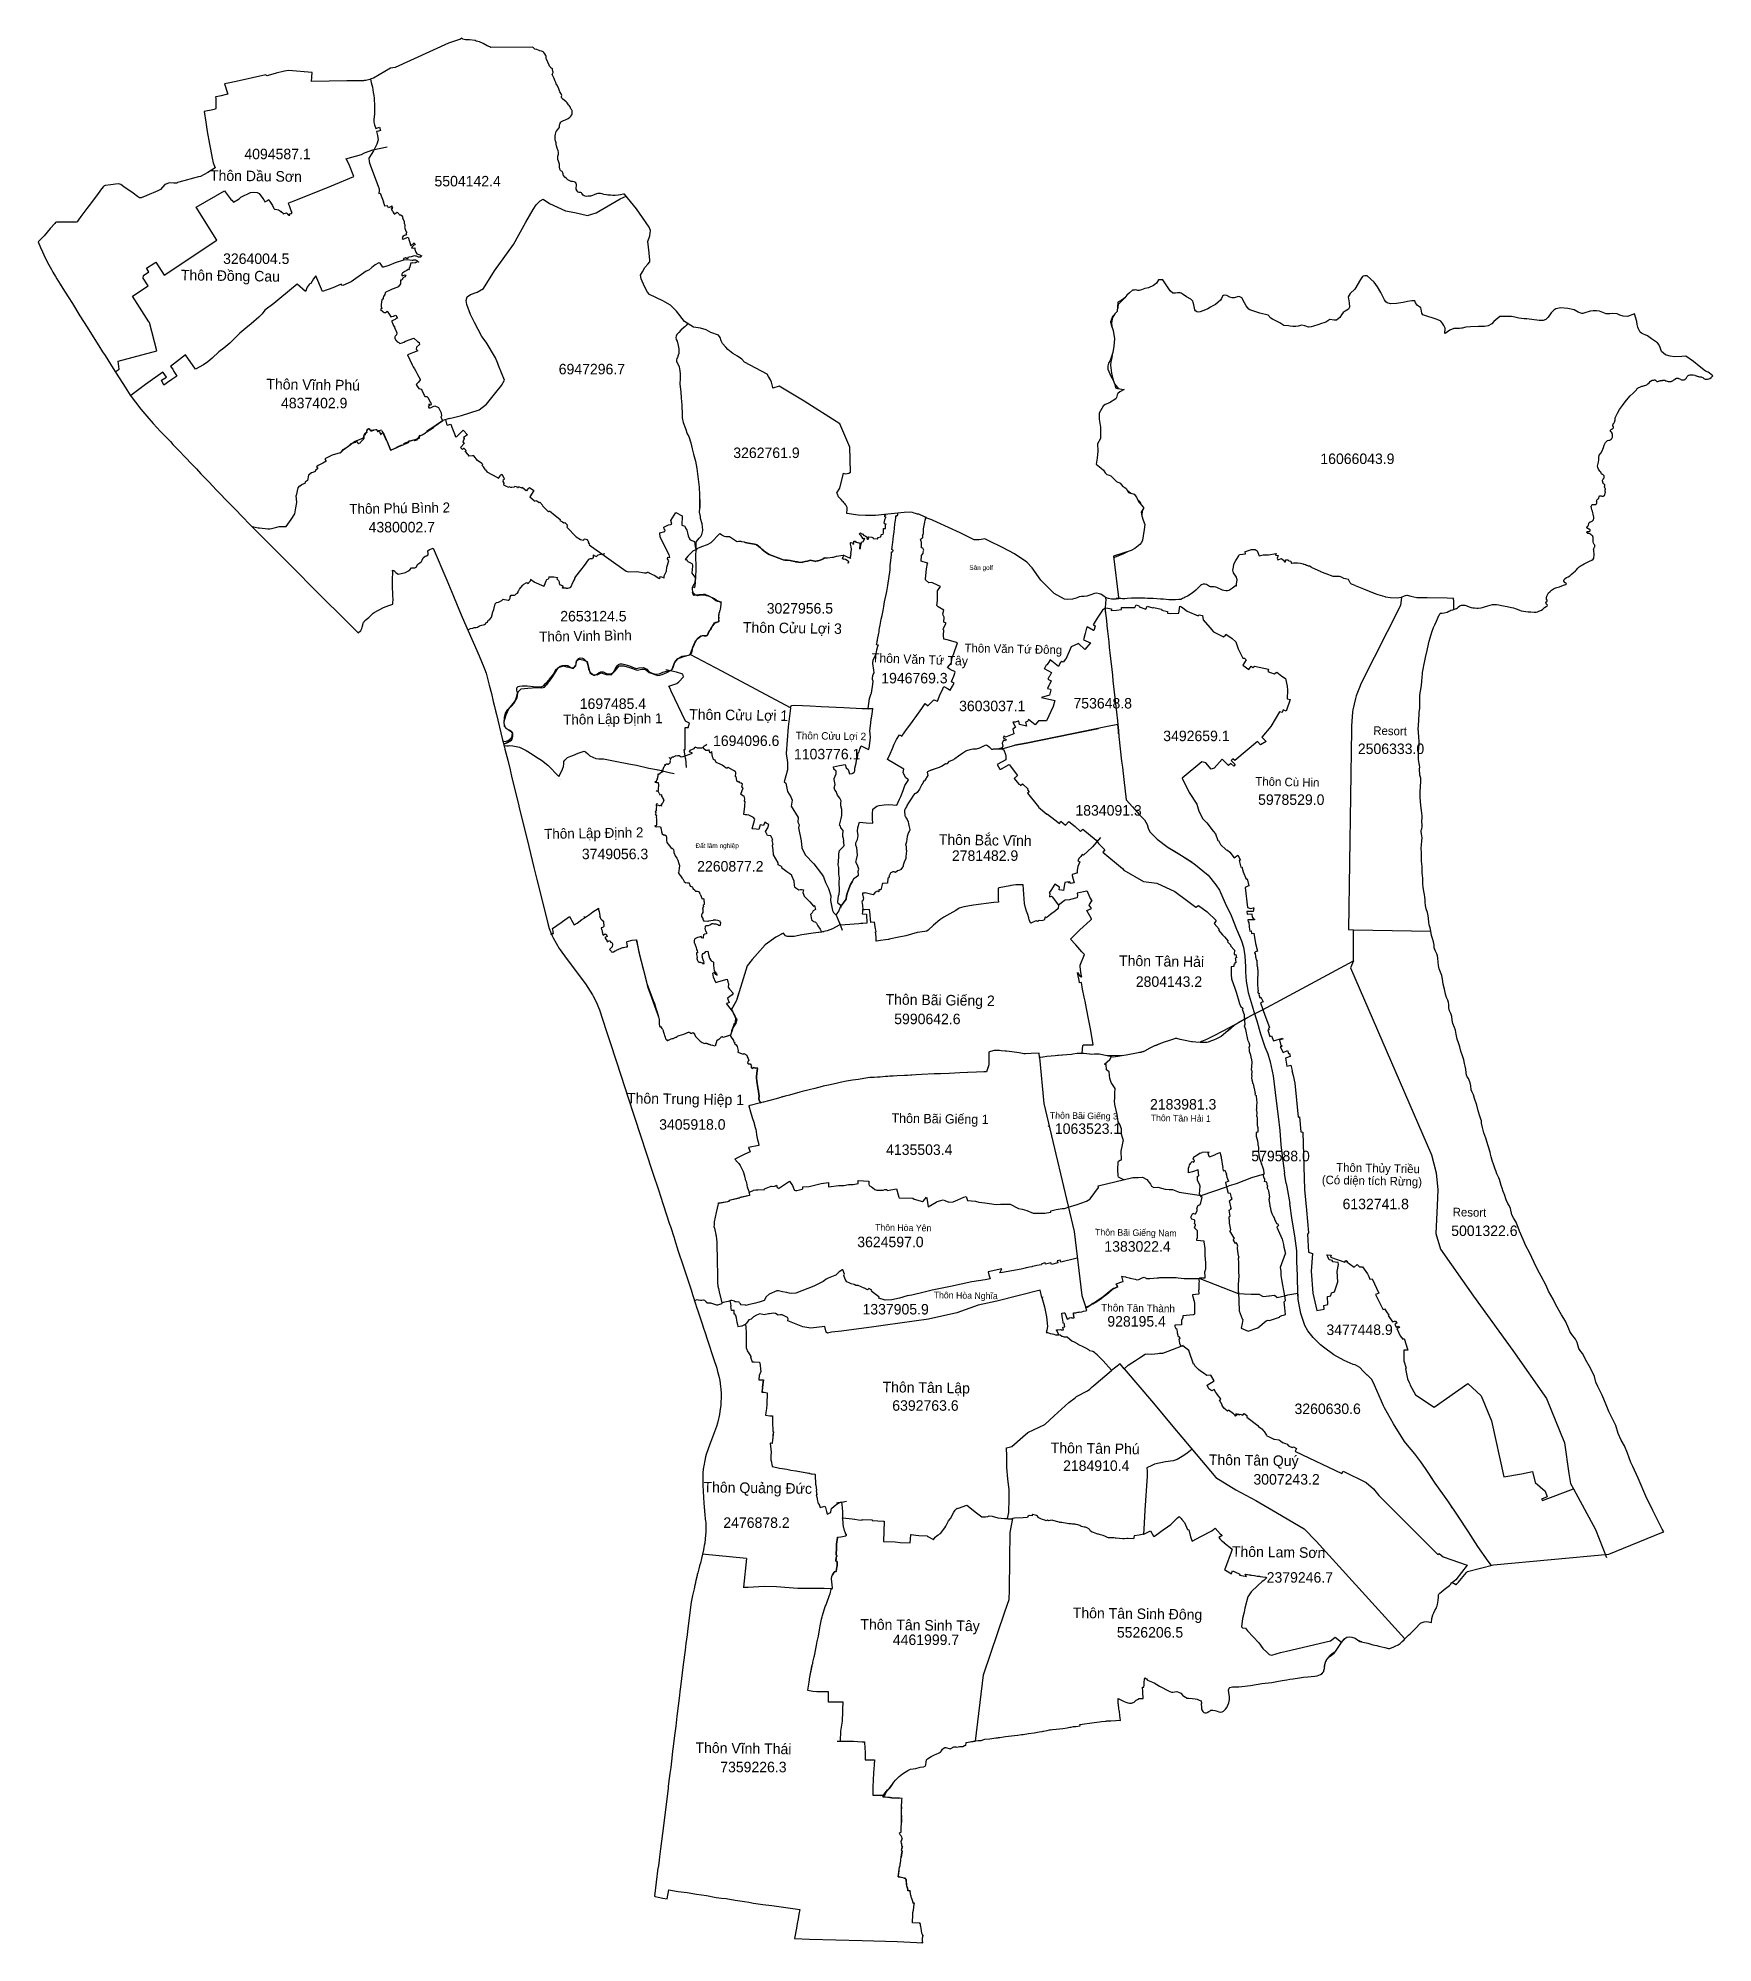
# Model space of a CAD drawing. Extents: x 587838 to 605780, y 1326024 to 1346437.
import ezdxf

# ---------------------------------------------------------------- set-up
doc = ezdxf.new("R2010")
doc.units = 0
for name, color, linetype in [('DIEM', 7, 'Continuous'), ('Level 1', 7, 'Continuous'), ('Level 10', 7, 'Continuous'), ('Level 30', 7, 'Continuous'), ('Level 4', 7, 'Continuous'), ('Level 45', 7, 'Continuous'), ('Level 46', 7, 'Continuous')]:
    doc.layers.add(name, color=color, linetype=linetype)

msp = doc.modelspace()

# ---------------------------------------------------------------- texts
at = {"layer": 'DIEM'}
for s, p in [('4094587.1', (590048, 1345139)), ('3264004.5', (589820, 1344017)), ('4837402.9', (590441, 1342470)), ('3262761.9', (595286, 1341937)), ('16066043.9', (601575, 1341873)), ('4380002.7', (591379, 1341140)), ('3027956.5', (595644, 1340270)), ('2653124.5', (593432, 1340186)), ('1946769.3', (596871, 1339522)), ('1697485.4', (593641, 1339248)), ('3603037.1', (597705, 1339224)), ('753648.8', (598930, 1339253)), ('1694096.6', (595069, 1338851)), ('3492659.1', (599892, 1338903)), ('2506333.0', (601977, 1338765)), ('1103776.1', (595936, 1338708)), ('5978529.0', (600908, 1338220)), ('1834091.3', (598951, 1338105)), ('3749056.3', (593664, 1337638)), ('2781482.9', (597628, 1337620)), ('2260877.2', (594899, 1337506)), ('2804143.2', (599598, 1336270)), ('5990642.6', (597010, 1335870)), ('2183981.3', (599750, 1334955)), ('3405918.0', (594492, 1334739)), ('1063523.1', (598731, 1334694)), ('4135503.4', (596923, 1334469)), ('579588.0', (600835, 1334401)), ('6132741.8', (601813, 1333887)), ('3624597.0', (596614, 1333480)), ('5001322.6', (602977, 1333600)), ('1383022.4', (599261, 1333432)), ('1337905.9', (596670, 1332759)), ('928195.4', (599293, 1332629)), ('3477448.9', (601640, 1332539)), ('6392763.6', (596989, 1331727)), ('3260630.6', (601298, 1331692)), ('2184910.4', (598819, 1331082)), ('3007243.2', (600858, 1330936)), ('2476878.2', (595179, 1330472)), ('2379246.7', (601000, 1329885)), ('4461999.7', (596995, 1329217)), ('5526206.5', (599395, 1329296)), ('7359226.3', (595146, 1327853))]:
    msp.add_text(s, height=112.4, dxfattribs=at).set_placement(p)
at = {"layer": 'Level 1'}
for s, p in [(' 5504142.4 ', (592043, 1344848)), (' 6947296.7 ', (593374, 1342834))]:
    msp.add_text(s, height=112.41, dxfattribs=at).set_placement(p)
at = {"layer": 'Level 30'}
for s, p in [('Sân golf', (597814, 1340738)), ('Đất lâm nghiệp', (594881, 1337758))]:
    msp.add_text(s, height=50, dxfattribs=at).set_placement(p)
at = {"layer": 'Level 4'}
for s, height, rotation, p in [('Thôn Dầu Sơn', 112.41, 359.1692, (589679, 1344910)), ('Thôn Đồng Cau', 112.41, 359.1692, (589367, 1343842)), ('Thôn Vĩnh Phú', 112.41, 359.1692, (590283, 1342674)), ('Thôn Phú Bình 2', 107.6, 0.8929, (591173, 1341337)), ('Thôn Cửu Lợi 3', 112.41, 359.1692, (595388, 1340067)), ('Thôn Vinh Bình', 107.6, 0.8929, (593207, 1339969)), ('Thôn Văn Tứ Đông', 91.37, 358.8705, (597762, 1339856)), ('Thôn Văn Tứ Tây', 98.22, 357.974, (596769, 1339748)), ('Thôn Lập Định 1', 107.6, 0.8929, (593464, 1339079)), ('Thôn Cửu Lợi 1', 112.41, 359.1692, (594813, 1339134)), ('Thôn Cửu Lợi 2', 80, 359.1692, (595954, 1338924)), ('Resort', 91.4, 358.8705, (602141, 1338971)), ('Thôn Cù Hin', 91.37, 358.8705, (600878, 1338427)), ('Thôn Lập Định 2', 107.6, 0.8929, (593260, 1337855)), ('Thôn Bắc Vĩnh', 112.41, 359.1692, (597487, 1337793)), ('Thôn Tân Hải', 112.41, 359.1692, (599418, 1336495)), ('Thôn Bãi Giếng 2', 112.41, 359.1692, (596916, 1336081)), ('Thôn Trung Hiệp 1', 112.41, 359.1692, (594147, 1335021)), ('Thôn Bãi Giếng 1', 100, 359.1692, (596980, 1334814)), ('Thôn Bãi Giếng 3', 70, 359.1692, (598677, 1334859)), ('Thôn Tân Hải 1', 70, 359.1692, (599757, 1334832)), ('Thôn Thủy Triều', 91.37, 358.8705, (601744, 1334290)), ('(Có diện tích Rừng)', 91.37, 358.8705, (601590, 1334157)), ('Resort', 91.4, 358.8705, (602992, 1333812)), ('Thôn Hòa Yên', 70, 359.1692, (596804, 1333658)), ('Thôn Bãi Giếng Nam', 70, 359.1692, (599161, 1333607)), ('Thôn Hòa Nghĩa', 70, 359.1692, (597432, 1332933)), ('Thôn Tân Thành', 80, 359.1692, (599226, 1332793)), ('Thôn Tân Lập', 112.41, 359.1692, (596884, 1331926)), ('Thôn Tân Phú', 112.41, 359.1692, (598686, 1331274)), ('Thôn Tân Quý', 112.41, 359.1692, (600380, 1331147)), ('Thôn Quảng Đức', 112.41, 359.1692, (594966, 1330853)), ('Thôn Lam Sơn', 112.41, 359.1692, (600627, 1330163)), ('Thôn Tân Sinh Tây', 112.41, 359.1692, (596647, 1329383)), ('Thôn Tân Sinh Đông', 112.41, 359.1692, (598922, 1329506)), ('Thôn Vĩnh Thái', 112.41, 359.1692, (594880, 1328061))]:
    msp.add_text(s, height=height, rotation=rotation, dxfattribs=at).set_placement(p)
at = {"layer": 'Level 46'}
msp.add_text('D', height=0.01, dxfattribs=at).set_placement((599117, 1332864))

# ---------------------------------------------------------------- linework, layer by layer
at = {"layer": 'DIEM'}
for p, q in [((595371, 1341041), (595343, 1341041)), ((595379, 1341040), (595371, 1341041)), ((595404, 1341036), (595379, 1341040)), ((595405, 1341035), (595404, 1341036)), ((596538, 1340868), (596540, 1340862)), ((596941, 1340571), (596967, 1340738)), ((597380, 1340598), (597345, 1340631)), ((597412, 1340604), (597380, 1340598)), ((597481, 1340571), (597412, 1340604)), ((597472, 1340515), (597505, 1340560)), ((597474, 1340410), (597472, 1340515)), ((597505, 1340560), (597481, 1340571)), ((601636, 1340695), (601627, 1340699)), ((597468, 1340358), (597474, 1340410)), ((597481, 1340341), (597468, 1340358)), ((597540, 1340306), (597481, 1340341)), ((597532, 1340267), (597540, 1340306)), ((596850, 1340094), (596853, 1340114)), ((596871, 1340209), (596882, 1340250)), ((596882, 1340250), (596890, 1340303)), ((597535, 1340254), (597532, 1340267)), ((597533, 1340098), (597536, 1340115)), ((597546, 1340231), (597535, 1340254)), ((597536, 1340115), (597565, 1340167)), ((597540, 1340179), (597546, 1340231)), ((597565, 1340167), (597540, 1340179)), ((596821, 1339935), (596826, 1339963)), ((596840, 1339930), (596821, 1339935)), ((596822, 1339880), (596835, 1339922)), ((596825, 1339968), (596828, 1339974)), ((596826, 1339963), (596825, 1339968)), ((596828, 1339974), (596829, 1339984)), ((596829, 1339984), (596832, 1339993)), ((596832, 1339993), (596846, 1340061)), ((596835, 1339922), (596840, 1339930)), ((596846, 1340061), (596849, 1340075)), ((596849, 1340075), (596850, 1340094)), ((597542, 1340091), (597533, 1340098)), ((597536, 1340040), (597542, 1340091)), ((597541, 1339996), (597536, 1340040)), ((597646, 1339831), (597688, 1339956)), ((597687, 1339956), (597666, 1339964)), ((594819, 1339832), (594823, 1339838)), ((594819, 1339831), (594819, 1339832)), ((594823, 1339838), (594824, 1339839)), ((594847, 1339890), (594849, 1339895)), ((596780, 1339734), (596783, 1339776)), ((596791, 1339665), (596780, 1339734)), ((596783, 1339776), (596806, 1339812)), ((596806, 1339812), (596818, 1339840)), ((596818, 1339840), (596822, 1339880)), ((597581, 1339692), (597622, 1339742)), ((597599, 1339677), (597581, 1339692)), ((597622, 1339742), (597628, 1339787)), ((597628, 1339787), (597638, 1339819)), ((597638, 1339819), (597646, 1339831)), ((594679, 1339642), (594564, 1339667)), ((594594, 1339493), (594682, 1339521)), ((594610, 1339466), (594594, 1339493)), ((594746, 1339619), (594679, 1339642)), ((594682, 1339521), (594703, 1339538)), ((594703, 1339538), (594754, 1339591)), ((594754, 1339591), (594746, 1339619)), ((596785, 1339544), (596777, 1339562)), ((596779, 1339606), (596783, 1339618)), ((596783, 1339618), (596796, 1339636)), ((596796, 1339636), (596791, 1339665)), ((597543, 1339488), (597589, 1339465)), ((597632, 1339659), (597599, 1339677)), ((597622, 1339541), (597648, 1339600)), ((597653, 1339525), (597622, 1339540)), ((597659, 1339648), (597632, 1339659)), ((597648, 1339600), (597661, 1339642)), ((597661, 1339642), (597659, 1339648)), ((594621, 1339438), (594610, 1339466)), ((595895, 1339263), (595912, 1339284)), ((595912, 1339284), (595945, 1339289)), ((596729, 1339252), (596745, 1339360)), ((596745, 1339360), (596763, 1339414)), ((596763, 1339414), (596766, 1339417)), ((597343, 1339305), (597371, 1339283)), ((597433, 1339346), (597473, 1339332)), ((597474, 1339333), (597503, 1339407)), ((597589, 1339465), (597602, 1339452)), ((597602, 1339452), (597609, 1339448)), ((594817, 1339094), (594774, 1339117)), ((594806, 1339059), (594817, 1339094)), ((596729, 1339251), (596779, 1339252)), ((596729, 1339251), (596729, 1339252)), ((594770, 1339049), (594807, 1339050)), ((594772, 1338815), (594770, 1339049)), ((594807, 1339050), (594806, 1339059)), ((597010, 1338872), (597034, 1338919)), ((597034, 1338919), (597065, 1338972)), ((597065, 1338972), (597091, 1338956)), ((597091, 1338957), (597142, 1339028)), ((592828, 1338855), (592858, 1338852)), ((592858, 1338852), (592877, 1338853)), ((592877, 1338853), (592892, 1338857)), ((592892, 1338857), (592924, 1338853)), ((592924, 1338853), (592994, 1338840)), ((592994, 1338840), (593066, 1338803)), ((593066, 1338803), (593131, 1338764)), ((593131, 1338764), (593177, 1338733)), ((593177, 1338733), (593231, 1338699)), ((593231, 1338699), (593298, 1338647)), ((594774, 1338716), (594761, 1338812)), ((594761, 1338812), (594764, 1338812)), ((594764, 1338812), (594772, 1338815)), ((596937, 1338707), (596967, 1338768)), ((597114, 1338604), (596937, 1338707)), ((593298, 1338647), (593418, 1338525)), ((597105, 1338567), (597114, 1338604)), ((597116, 1338542), (597105, 1338567)), ((597133, 1338511), (597116, 1338542)), ((597125, 1338427), (597160, 1338480)), ((597163, 1338489), (597133, 1338511)), ((597160, 1338480), (597163, 1338489)), ((597037, 1338218), (597066, 1338281)), ((597106, 1338374), (597125, 1338427)), ((596776, 1338100), (596778, 1338124)), ((596778, 1338124), (596779, 1338174)), ((596779, 1338174), (596824, 1338206)), ((596824, 1338206), (596848, 1338215)), ((596848, 1338215), (596903, 1338222)), ((596903, 1338222), (596952, 1338225)), ((596952, 1338225), (597037, 1338218)), ((596616, 1337939), (596619, 1337977)), ((596623, 1337893), (596616, 1337939)), ((596618, 1337849), (596623, 1337892)), ((596619, 1337977), (596638, 1338033)), ((596638, 1338033), (596672, 1338031)), ((596672, 1338031), (596710, 1338027)), ((596710, 1338027), (596779, 1338024)), ((596019, 1337759), (596057, 1337686)), ((596019, 1337759), (596057, 1337686)), ((596600, 1337814), (596618, 1337849)), ((596600, 1337787), (596600, 1337814)), ((596611, 1337758), (596600, 1337787)), ((596616, 1337681), (596611, 1337758)), ((596576, 1337432), (596626, 1337466)), ((596617, 1337574), (596598, 1337607)), ((596631, 1337530), (596617, 1337574)), ((596624, 1337510), (596631, 1337530)), ((596626, 1337466), (596624, 1337510)), ((596559, 1337394), (596576, 1337432)), ((598133, 1337330), (598122, 1337328)), ((598122, 1337328), (598123, 1337204)), ((598249, 1337353), (598133, 1337330)), ((598259, 1337355), (598249, 1337353)), ((598287, 1337360), (598259, 1337355)), ((598312, 1337362), (598287, 1337360)), ((598328, 1337362), (598312, 1337362)), ((598340, 1337362), (598328, 1337362)), ((598365, 1337362), (598340, 1337362)), ((598388, 1337363), (598365, 1337362)), ((598393, 1337362), (598388, 1337363)), ((598404, 1337164), (598393, 1337362)), ((599075, 1337294), (598968, 1337274)), ((598968, 1337274), (598973, 1337249)), ((598973, 1337249), (598971, 1337228)), ((599082, 1337291), (599075, 1337294)), ((599107, 1337232), (599082, 1337291)), ((596675, 1337096), (596674, 1337097)), ((596690, 1337097), (596675, 1337096)), ((596746, 1337100), (596690, 1337097)), ((596751, 1337047), (596746, 1337100)), ((596752, 1337034), (596751, 1337047)), ((597671, 1337089), (597541, 1337017)), ((597706, 1337112), (597671, 1337089)), ((597756, 1337128), (597706, 1337112)), ((597860, 1337146), (597756, 1337128)), ((598078, 1337173), (597860, 1337146)), ((598127, 1337179), (598078, 1337173)), ((598123, 1337204), (598127, 1337179)), ((598417, 1337116), (598404, 1337164)), ((598428, 1337081), (598417, 1337116)), ((598440, 1337044), (598428, 1337081)), ((598452, 1337008), (598440, 1337044)), ((598683, 1337046), (598650, 1337015)), ((598736, 1337086), (598683, 1337046)), ((598765, 1337111), (598736, 1337086)), ((598769, 1337147), (598765, 1337111)), ((598830, 1337193), (598769, 1337147)), ((598842, 1337198), (598830, 1337193)), ((598886, 1337202), (598842, 1337198)), ((598899, 1337205), (598886, 1337202)), ((598966, 1337223), (598899, 1337205)), ((598971, 1337228), (598966, 1337223)), ((599073, 1337087), (599125, 1337108)), ((599122, 1337000), (599073, 1337087)), ((599098, 1337147), (599102, 1337153)), ((599125, 1337108), (599098, 1337147)), ((599102, 1337153), (599127, 1337190)), ((599129, 1337193), (599107, 1337232)), ((599127, 1337190), (599129, 1337193)), ((596756, 1337000), (596752, 1337034)), ((596760, 1336958), (596756, 1337000)), ((596800, 1336962), (596760, 1336958)), ((596802, 1336938), (596800, 1336962)), ((596811, 1336892), (596802, 1336938)), ((596810, 1336860), (596817, 1336861)), ((596817, 1336805), (596810, 1336860)), ((596817, 1336862), (596811, 1336892)), ((596817, 1336861), (596817, 1336862)), ((597256, 1336853), (597136, 1336817)), ((597337, 1336863), (597256, 1336853)), ((597351, 1336865), (597337, 1336863)), ((597361, 1336868), (597351, 1336865)), ((597373, 1336876), (597361, 1336868)), ((597429, 1336931), (597373, 1336876)), ((597500, 1336989), (597429, 1336931)), ((597541, 1337017), (597500, 1336989)), ((598457, 1336989), (598452, 1337008)), ((598460, 1336982), (598457, 1336989)), ((598471, 1336956), (598460, 1336982)), ((598472, 1336953), (598471, 1336956)), ((598520, 1336974), (598472, 1336953)), ((598530, 1336976), (598520, 1336974)), ((598546, 1336972), (598530, 1336976)), ((598562, 1336982), (598546, 1336972)), ((598586, 1336979), (598562, 1336982)), ((598615, 1336986), (598586, 1336979)), ((598628, 1337017), (598615, 1336986)), ((598632, 1337019), (598628, 1337017)), ((598635, 1337010), (598632, 1337019)), ((598650, 1337015), (598635, 1337010)), ((598906, 1336788), (599000, 1336880)), ((599000, 1336880), (599108, 1336981)), ((599108, 1336981), (599123, 1336997)), ((599123, 1336997), (599122, 1337000)), ((594248, 1336774), (594274, 1336640)), ((596815, 1336760), (596817, 1336805)), ((596821, 1336760), (596815, 1336760)), ((596863, 1336765), (596821, 1336760)), ((596918, 1336773), (596863, 1336765)), ((596946, 1336778), (596918, 1336773)), ((596950, 1336778), (596946, 1336778)), ((596960, 1336781), (596950, 1336778)), ((596974, 1336785), (596960, 1336782)), ((596960, 1336782), (596960, 1336781)), ((597042, 1336797), (596974, 1336785)), ((597136, 1336817), (597042, 1336797)), ((598898, 1336780), (598906, 1336788)), ((598954, 1336720), (598898, 1336780)), ((599019, 1336645), (598954, 1336720)), ((599048, 1336615), (599019, 1336645)), ((598995, 1336320), (598973, 1336425)), ((598973, 1336425), (598999, 1336385)), ((599002, 1336504), (599048, 1336615)), ((599002, 1336489), (599002, 1336504)), ((599014, 1336399), (599002, 1336489)), ((598996, 1336313), (598995, 1336320)), ((599016, 1336317), (598996, 1336313)), ((598999, 1336385), (599002, 1336382)), ((599002, 1336382), (599015, 1336378)), ((599019, 1336379), (599014, 1336399)), ((599015, 1336378), (599019, 1336379)), ((599026, 1336244), (599016, 1336317)), ((599046, 1336158), (599026, 1336244)), ((595264, 1336026), (595276, 1336011)), ((599057, 1336118), (599046, 1336158)), ((599068, 1336039), (599057, 1336118)), ((599095, 1335910), (599068, 1336039)), ((595276, 1336011), (595285, 1335994)), ((595304, 1335959), (595304, 1335959)), ((595304, 1335959), (595316, 1335930)), ((595314, 1335883), (595313, 1335880)), ((599117, 1335801), (599095, 1335910)), ((599025, 1335558), (599032, 1335642)), ((599032, 1335642), (599036, 1335648)), ((599036, 1335648), (599137, 1335647)), ((599124, 1335757), (599117, 1335801)), ((599141, 1335653), (599124, 1335757)), ((599137, 1335647), (599142, 1335648)), ((599142, 1335648), (599141, 1335653)), ((600371, 1334489), (600381, 1334455)), ((600381, 1334455), (600386, 1334449)), ((600386, 1334449), (600427, 1334461)), ((600427, 1334461), (600453, 1334472)), ((600453, 1334472), (600455, 1334478)), ((600455, 1334478), (600499, 1334493)), ((600499, 1334493), (600500, 1334491)), ((600500, 1334491), (600506, 1334471)), ((600506, 1334471), (600513, 1334447)), ((600513, 1334447), (600513, 1334435)), ((600513, 1334435), (600519, 1334399)), ((600519, 1334399), (600523, 1334370)), ((600523, 1334370), (600530, 1334334)), ((600530, 1334334), (600527, 1334326)), ((600527, 1334326), (600538, 1334297)), ((600538, 1334297), (600553, 1334304)), ((600553, 1334304), (600568, 1334264)), ((600570, 1334254), (600568, 1334264))]:
    msp.add_line(p, q, dxfattribs=at)
for points in [[(596442, 1337121), (596438, 1337141), (596409, 1337164), (596406, 1337182), (596411, 1337212), (596414, 1337246), (596421, 1337262), (596424, 1337301), (596424, 1337301), (596421, 1337393), (596423, 1337435), (596415, 1337479), (596415, 1337550), (596409, 1337578), (596418, 1337660), (596418, 1337694), (596423, 1337732), (596471, 1337776), (596472, 1337789), (596469, 1337815), (596465, 1337823), (596469, 1337836), (596468, 1337858), (596461, 1337880), (596458, 1337900), (596463, 1337947), (596439, 1337973), (596435, 1337991), (596425, 1338001), (596442, 1338075), (596449, 1338107), (596449, 1338151), (596447, 1338171), (596438, 1338209), (596438, 1338243), (596440, 1338264), (596440, 1338264), (596427, 1338292), (596427, 1338292), (596402, 1338323), (596402, 1338323), (596388, 1338362), (596388, 1338362), (596372, 1338383), (596372, 1338383), (596368, 1338402), (596368, 1338402), (596377, 1338440), (596377, 1338440), (596367, 1338491), (596367, 1338491), (596367, 1338501), (596367, 1338501), (596389, 1338553), (596389, 1338553), (596387, 1338580), (596387, 1338580), (596363, 1338601), (596363, 1338601), (596359, 1338629), (596359, 1338629), (596425, 1338643), (596425, 1338643), (596484, 1338654), (596484, 1338654), (596494, 1338618), (596494, 1338618), (596516, 1338598), (596516, 1338598), (596532, 1338552), (596532, 1338552), (596558, 1338558), (596558, 1338558), (596566, 1338560), (596566, 1338561), (596581, 1338572), (596581, 1338572), (596587, 1338585), (596587, 1338585), (596589, 1338613), (596589, 1338613), (596603, 1338667), (596603, 1338667), (596607, 1338699), (596607, 1338699), (596617, 1338729), (596617, 1338729), (596625, 1338777), (596625, 1338777), (596635, 1338788), (596635, 1338788), (596641, 1338818), (596641, 1338818), (596657, 1338854), (596657, 1338854), (596735, 1338812), (596735, 1338812), (596742, 1338827), (596742, 1338827), (596750, 1338883), (596750, 1338883), (596755, 1338946), (596755, 1338946), (596750, 1339014), (596750, 1339014), (596758, 1339096), (596758, 1339096), (596762, 1339141), (596762, 1339141), (596768, 1339154), (596768, 1339154), (596774, 1339193), (596774, 1339193), (596779, 1339252), (596729, 1339251), (596729, 1339252), (596729, 1339252), (596745, 1339360), (596763, 1339414), (596763, 1339414), (596766, 1339417), (596780, 1339513), (596785, 1339544), (596777, 1339562), (596778, 1339576), (596779, 1339606), (596783, 1339618), (596796, 1339636), (596791, 1339665), (596780, 1339734), (596783, 1339776), (596806, 1339812), (596818, 1339840), (596822, 1339880), (596835, 1339922), (596840, 1339930), (596821, 1339935), (596826, 1339963), (596825, 1339968), (596828, 1339974), (596829, 1339984), (596832, 1339993), (596846, 1340061), (596849, 1340075), (596850, 1340094), (596853, 1340114), (596860, 1340145), (596871, 1340209), (596882, 1340250), (596890, 1340303), (596899, 1340347), (596907, 1340395), (596929, 1340507), (596941, 1340571), (596967, 1340738), (596968, 1340785), (596980, 1340897), (596981, 1340933), (596991, 1340933), (596994, 1340939), (596998, 1340944), (596997, 1340948), (596983, 1340955), (596989, 1340980), (596993, 1341012), (596994, 1341032), (597003, 1341104), (597008, 1341141), (597016, 1341230), (597026, 1341292), (597028, 1341316), (597043, 1341317), (597043, 1341323), (597048, 1341326), (597049, 1341342), (597049, 1341349)], [(596967, 1340738), (596968, 1340785), (596980, 1340897), (596981, 1340933), (596991, 1340933), (596994, 1340939), (596998, 1340944), (596997, 1340948), (596983, 1340955), (596989, 1340980), (596993, 1341012), (596994, 1341032), (597003, 1341104), (597008, 1341141), (597016, 1341230), (597026, 1341292), (597028, 1341316), (597043, 1341317), (597043, 1341323), (597048, 1341326), (597049, 1341342), (597049, 1341349)], [(595148, 1341122), (595142, 1341128), (595044, 1341027), (595005, 1341007)], [(595343, 1341041), (595326, 1341038), (595319, 1341043), (595246, 1341091), (595206, 1341093), (595190, 1341096), (595163, 1341112), (595148, 1341122)], [(597345, 1340631), (597345, 1340638), (597354, 1340748), (597368, 1340806), (597370, 1340808), (597371, 1340812), (597365, 1340812), (597297, 1340831), (597303, 1340891), (597323, 1340921), (597320, 1340929), (597323, 1340943), (597328, 1340949), (597325, 1340957), (597317, 1340970), (597301, 1340975), (597303, 1341035), (597297, 1341044), (597293, 1341063), (597307, 1341079), (597317, 1341081), (597318, 1341106), (597313, 1341108), (597319, 1341116), (597325, 1341132), (597323, 1341157), (597323, 1341180), (597330, 1341213), (597338, 1341251), (597340, 1341272), (597351, 1341310)], [(595005, 1341007), (594945, 1340985), (594885, 1340962)], [(595405, 1341035), (595414, 1341033), (595450, 1341026), (595514, 1341014), (595528, 1341011), (595532, 1341008), (595537, 1341005), (595576, 1340974), (595592, 1340961), (595613, 1340942), (595631, 1340927), (595669, 1340903), (595802, 1340852), (595819, 1340847), (595837, 1340843), (595867, 1340841), (595895, 1340838), (595910, 1340835), (595911, 1340834), (595944, 1340828), (595951, 1340826), (595973, 1340824), (595985, 1340822), (596022, 1340818), (596028, 1340820), (596057, 1340827), (596080, 1340833), (596113, 1340841), (596122, 1340839), (596159, 1340831), (596165, 1340829), (596170, 1340830), (596188, 1340835), (596196, 1340837), (596215, 1340842), (596226, 1340845), (596247, 1340857), (596263, 1340867)], [(596263, 1340867), (596247, 1340857), (596226, 1340845), (596215, 1340842), (596196, 1340837), (596188, 1340835), (596170, 1340830), (596165, 1340829), (596159, 1340831), (596122, 1340839), (596113, 1340841), (596080, 1340833), (596057, 1340827), (596028, 1340820), (596022, 1340818), (595985, 1340822), (595973, 1340824), (595951, 1340826), (595944, 1340828), (595911, 1340834), (595910, 1340835), (595895, 1340838), (595867, 1340841), (595837, 1340843), (595819, 1340847), (595802, 1340852), (595669, 1340903), (595631, 1340927), (595613, 1340942), (595592, 1340961), (595576, 1340974), (595537, 1341005), (595532, 1341008), (595528, 1341011), (595514, 1341014), (595450, 1341026), (595414, 1341033), (595405, 1341035)], [(596263, 1340867), (596295, 1340869), (596350, 1340873), (596361, 1340874), (596390, 1340884), (596462, 1340896), (596462, 1340894)], [(596462, 1340894), (596464, 1340884), (596459, 1340870), (596453, 1340866), (596453, 1340864)], [(596453, 1340864), (596462, 1340856), (596464, 1340854)], [(596540, 1340862), (596540, 1340862), (596462, 1340896)], [(596890, 1340303), (596899, 1340347), (596907, 1340395), (596929, 1340507), (596941, 1340571)], [(595000, 1340033), (595003, 1340033), (595020, 1340062), (595052, 1340120), (595071, 1340142), (595087, 1340166), (595122, 1340180), (595131, 1340185), (595132, 1340245), (595134, 1340278), (595141, 1340286)], [(596853, 1340114), (596860, 1340145), (596871, 1340209)], [(594849, 1339895), (594866, 1339933), (594876, 1339968), (594881, 1339977), (594885, 1339982), (594894, 1339992), (594903, 1340000)], [(594903, 1340000), (594924, 1340017), (594945, 1340030), (594956, 1340035), (594991, 1340035), (595000, 1340033)], [(597666, 1339964), (597576, 1339987), (597541, 1339996)], [(593277, 1339500), (593326, 1339559), (593354, 1339595), (593381, 1339644), (593412, 1339693), (593467, 1339710), (593500, 1339701)], [(593500, 1339701), (593514, 1339698), (593571, 1339681), (593599, 1339709), (593607, 1339764), (593639, 1339780), (593675, 1339776), (593720, 1339756), (593734, 1339698), (593749, 1339636), (593779, 1339616), (593826, 1339612), (593871, 1339635), (593924, 1339618), (593978, 1339613), (594000, 1339635)], [(594000, 1339635), (594020, 1339655), (594062, 1339709), (594112, 1339710), (594173, 1339692), (594255, 1339663), (594306, 1339674), (594341, 1339676), (594385, 1339639), (594478, 1339607), (594500, 1339611)], [(594500, 1339611), (594525, 1339617), (594575, 1339639), (594628, 1339668), (594642, 1339691), (594658, 1339750), (594689, 1339784), (594746, 1339807), (594818, 1339829), (594819, 1339831)], [(594821, 1339834), (595158, 1339655), (595527, 1339459), (595895, 1339263)], [(594824, 1339839), (594826, 1339843), (594847, 1339890)], [(593000, 1339449), (593013, 1339463), (593083, 1339469), (593178, 1339477), (593236, 1339473), (593264, 1339483), (593277, 1339500)], [(596766, 1339417), (596780, 1339513), (596785, 1339544)], [(596777, 1339562), (596778, 1339576), (596779, 1339606)], [(597503, 1339407), (597519, 1339439), (597543, 1339488)], [(597609, 1339448), (597634, 1339492), (597653, 1339525)], [(592908, 1339000), (592875, 1339023), (592841, 1339053), (592832, 1339101), (592836, 1339156), (592845, 1339203), (592871, 1339242), (592916, 1339285), (592945, 1339320), (592963, 1339376), (592979, 1339427), (593000, 1339449)], [(594774, 1339117), (594621, 1339438)], [(595945, 1339289), (596109, 1339282), (596226, 1339276), (596470, 1339264), (596665, 1339254), (596729, 1339252)], [(597142, 1339028), (597198, 1339102), (597214, 1339125), (597235, 1339153), (597306, 1339252), (597343, 1339305)], [(597371, 1339283), (597415, 1339327), (597433, 1339346)], [(595895, 1339263), (595898, 1339257), (595872, 1339055), (595854, 1338771), (595866, 1338674), (595868, 1338595), (595830, 1338468), (595850, 1338451), (595867, 1338363), (595902, 1338308), (595915, 1338269), (595906, 1338205), (595981, 1338084), (595977, 1338035), (595993, 1338007), (595985, 1337973), (596012, 1337835), (596019, 1337759), (596057, 1337686), (596147, 1337590), (596231, 1337482), (596253, 1337448), (596274, 1337387), (596305, 1337323), (596331, 1337245), (596326, 1337197), (596348, 1337087), (596358, 1337066), (596389, 1337039), (596433, 1336929), (596453, 1336879)], [(592826, 1338872), (592866, 1338887), (592909, 1338914), (592921, 1338953), (592919, 1338992), (592908, 1339000)], [(596967, 1338768), (596990, 1338824), (597010, 1338872)], [(597066, 1338281), (597079, 1338309), (597106, 1338374)], [(596779, 1338024), (596777, 1338069), (596776, 1338100)], [(596598, 1337607), (596605, 1337634), (596616, 1337681)], [(596437, 1337132), (596494, 1337210), (596498, 1337247), (596514, 1337293), (596541, 1337367), (596559, 1337394)], [(595285, 1335994), (595292, 1335977), (595304, 1335959)], [(595316, 1335930), (595321, 1335931), (595322, 1335913), (595319, 1335907), (595314, 1335883)]]:
    msp.add_lwpolyline(points, dxfattribs=at)
for centre, start, end in [((594595, 1339493), 107.4497, 209.0392), ((594682, 1339521), 287.4497, 308.7328), ((594703, 1339538), 308.7328, 315.8431), ((594610, 1339465), 22.1233, 29.0392), ((594621, 1339438), 202.1233, 205.4553), ((596763, 1339413), 136.5102, 161.1271), ((594817, 1339094), 342.5227, 62.1732), ((594806, 1339059), 162.5227, 185.7058), ((594807, 1339050), 272.1759, 5.7058), ((593131, 1338764), 55.5272, 59.1899), ((594764, 1338813), 272.5545, 289.4717), ((594772, 1338816), 289.4717, 0.6016)]:
    msp.add_arc(centre, 0.1, start, end, dxfattribs=at)
at = {"layer": 'Level 10'}
for p, q in [((594602, 1338723), (594601, 1338727)), ((594630, 1338735), (594627, 1338726)), ((594668, 1338748), (594665, 1338746)), ((594707, 1338746), (594690, 1338746)), ((594867, 1338823), (594879, 1338838)), ((594902, 1338827), (594879, 1338838)), ((594450, 1338468), (594444, 1338462)), ((594477, 1338545), (594476, 1338525)), ((594478, 1338549), (594477, 1338545)), ((594500, 1338559), (594515, 1338572)), ((594537, 1338614), (594545, 1338632)), ((594569, 1338659), (594580, 1338659)), ((594461, 1338370), (594463, 1338366)), ((594492, 1338346), (594498, 1338326)), ((594448, 1338145), (594455, 1338137)), ((594455, 1338137), (594452, 1338116)), ((594468, 1338222), (594455, 1338216)), ((594468, 1338219), (594470, 1338239)), ((594468, 1338219), (594483, 1338216)), ((594483, 1338216), (594493, 1338215)), ((594493, 1338215), (594501, 1338214)), ((594501, 1338214), (594515, 1338216)), ((594519, 1338203), (594514, 1338219)), ((594537, 1338262), (594537, 1338260)), ((594516, 1337931), (594525, 1337910)), ((594525, 1337910), (594539, 1337900)), ((594565, 1337887), (594572, 1337870)), ((594572, 1337870), (594572, 1337840)), ((595680, 1337889), (595651, 1337893)), ((595715, 1337685), (595712, 1337740)), ((595767, 1337598), (595715, 1337685)), ((594701, 1337511), (594700, 1337495)), ((594747, 1337426), (594732, 1337449)), ((595803, 1337561), (595801, 1337548)), ((595801, 1337548), (595815, 1337538)), ((595893, 1337483), (595910, 1337470)), ((594873, 1337305), (594873, 1337301)), ((594932, 1337264), (594941, 1337238)), ((596107, 1337180), (596046, 1337242)), ((594941, 1337238), (594952, 1337211)), ((594947, 1337040), (594947, 1337024)), ((594960, 1337103), (594961, 1337108)), ((594965, 1337127), (594964, 1337125)), ((594965, 1337135), (594965, 1337136)), ((594965, 1337135), (594966, 1337132)), ((596126, 1336991), (596115, 1337049)), ((596165, 1337099), (596143, 1337084)), ((596156, 1337140), (596165, 1337099)), ((594963, 1336986), (594965, 1336978)), ((594965, 1336978), (594976, 1336977)), ((594976, 1336977), (594979, 1336977)), ((594990, 1336925), (594986, 1336917)), ((595036, 1336935), (595053, 1336945)), ((595045, 1336982), (595069, 1336986)), ((595067, 1336948), (595077, 1336946)), ((595098, 1336947), (595119, 1336939)), ((595119, 1336939), (595130, 1336932)), ((596124, 1336989), (596126, 1336991)), ((594903, 1336799), (594875, 1336785)), ((594876, 1336720), (594887, 1336691)), ((594893, 1336671), (594898, 1336660)), ((594903, 1336643), (594904, 1336635)), ((594970, 1336831), (594972, 1336832)), ((594972, 1336832), (594976, 1336833)), ((594903, 1336552), (594905, 1336548)), ((594909, 1336542), (594909, 1336541)), ((594909, 1336541), (594922, 1336536)), ((594958, 1336519), (594959, 1336517)), ((594967, 1336550), (594969, 1336535)), ((594975, 1336521), (594969, 1336535)), ((595085, 1336424), (595067, 1336416)), ((595097, 1336317), (595131, 1336327)), ((595224, 1336337), (595226, 1336329)), ((595226, 1336329), (595228, 1336321)), ((595228, 1336321), (595233, 1336306)), ((595283, 1336204), (595244, 1336244)), ((595265, 1336022), (595213, 1336092))]:
    msp.add_line(p, q, dxfattribs=at)
for points in [[(594627, 1338726), (594622, 1338720), (594615, 1338717), (594603, 1338725), (594601, 1338727)], [(594602, 1338723), (594617, 1338711), (594613, 1338708), (594610, 1338699), (594605, 1338692)], [(594605, 1338692), (594611, 1338686), (594610, 1338676), (594607, 1338669)], [(594630, 1338735), (594636, 1338734), (594648, 1338735)], [(594665, 1338746), (594664, 1338743), (594656, 1338738), (594648, 1338735)], [(594668, 1338748), (594668, 1338748), (594690, 1338746)], [(594770, 1338746), (594745, 1338734), (594727, 1338731), (594707, 1338746)], [(594770, 1338746), (594849, 1338774), (594817, 1338790), (594823, 1338806), (594867, 1338823)], [(594999, 1338869), (594987, 1338856), (594967, 1338846), (594968, 1338843), (594957, 1338833), (594946, 1338828), (594926, 1338829), (594910, 1338826), (594902, 1338827)], [(594469, 1338494), (594467, 1338485), (594463, 1338480), (594461, 1338472), (594458, 1338468), (594450, 1338468)], [(594469, 1338494), (594476, 1338513), (594476, 1338525)], [(594500, 1338559), (594496, 1338549), (594490, 1338547), (594486, 1338548), (594478, 1338549)], [(594515, 1338572), (594520, 1338577), (594526, 1338572), (594534, 1338582), (594518, 1338587)], [(594518, 1338587), (594519, 1338591), (594530, 1338593), (594537, 1338614)], [(594545, 1338632), (594555, 1338643), (594554, 1338645), (594552, 1338645), (594552, 1338649), (594556, 1338652), (594559, 1338651), (594559, 1338649), (594562, 1338648), (594563, 1338655), (594568, 1338656), (594569, 1338659)], [(594607, 1338669), (594601, 1338663), (594597, 1338660), (594587, 1338653), (594582, 1338653), (594580, 1338659)], [(594444, 1338462), (594462, 1338461), (594481, 1338461), (594482, 1338454), (594484, 1338444), (594483, 1338424), (594480, 1338423)], [(594461, 1338370), (594465, 1338371), (594481, 1338373), (594481, 1338374)], [(594492, 1338346), (594481, 1338368), (594463, 1338366)], [(594480, 1338423), (594483, 1338421), (594482, 1338399)], [(594481, 1338374), (594485, 1338377), (594485, 1338396), (594482, 1338399)], [(594498, 1338326), (594508, 1338330), (594515, 1338328), (594517, 1338314), (594525, 1338304), (594526, 1338295)], [(594526, 1338295), (594538, 1338276), (594540, 1338265), (594536, 1338262)], [(594445, 1337997), (594466, 1338003), (594466, 1338036), (594465, 1338071), (594463, 1338084), (594466, 1338106), (594456, 1338111), (594452, 1338116)], [(594455, 1338216), (594464, 1338203), (594460, 1338181), (594460, 1338160), (594448, 1338145)], [(594537, 1338260), (594536, 1338252), (594531, 1338243), (594519, 1338233), (594514, 1338219)], [(594445, 1337997), (594459, 1337983), (594493, 1337987), (594507, 1337986), (594512, 1337961), (594516, 1337931)], [(594539, 1337900), (594554, 1337899), (594565, 1337887)], [(595711, 1337844), (595687, 1337887), (595680, 1337889)], [(594572, 1337840), (594573, 1337818), (594618, 1337762), (594630, 1337752)], [(594653, 1337702), (594654, 1337701), (594654, 1337709), (594653, 1337725), (594650, 1337739), (594636, 1337751), (594632, 1337752), (594630, 1337752)], [(594653, 1337702), (594653, 1337702), (594662, 1337674), (594681, 1337649), (594693, 1337628), (594700, 1337602), (594710, 1337572), (594711, 1337565), (594707, 1337547), (594701, 1337511)], [(595711, 1337844), (595700, 1337839), (595708, 1337794)], [(595712, 1337740), (595706, 1337786), (595708, 1337794)], [(594732, 1337449), (594725, 1337459), (594716, 1337468), (594700, 1337495)], [(595803, 1337561), (595767, 1337576), (595767, 1337598)], [(595815, 1337538), (595861, 1337507), (595893, 1337483)], [(595910, 1337470), (595910, 1337463), (595935, 1337407)], [(594747, 1337426), (594750, 1337422), (594751, 1337413)], [(594751, 1337413), (594758, 1337400), (594776, 1337386)], [(594776, 1337386), (594778, 1337387), (594797, 1337386), (594799, 1337384)], [(594799, 1337384), (594814, 1337384), (594820, 1337355), (594826, 1337347)], [(594873, 1337305), (594871, 1337309), (594863, 1337312), (594857, 1337323), (594853, 1337338), (594839, 1337340), (594826, 1337347)], [(594932, 1337264), (594923, 1337286), (594914, 1337287), (594903, 1337291), (594895, 1337290), (594884, 1337292), (594873, 1337301)], [(595935, 1337407), (595937, 1337356), (595943, 1337342), (595957, 1337332)], [(595957, 1337332), (595987, 1337309), (596005, 1337313)], [(596005, 1337313), (596019, 1337313), (596039, 1337310)], [(596039, 1337310), (596030, 1337280), (596037, 1337262), (596046, 1337242)], [(594959, 1337073), (594959, 1337066), (594951, 1337056), (594947, 1337040)], [(594974, 1337184), (594975, 1337206), (594972, 1337212), (594952, 1337211)], [(594960, 1337103), (594958, 1337096), (594959, 1337073)], [(594961, 1337108), (594962, 1337112), (594964, 1337125)], [(594965, 1337136), (594967, 1337137), (594968, 1337149)], [(594966, 1337132), (594967, 1337131), (594965, 1337127)], [(594974, 1337184), (594974, 1337154), (594968, 1337149)], [(596107, 1337180), (596144, 1337136), (596156, 1337140)], [(596143, 1337084), (596132, 1337064), (596115, 1337049)], [(594947, 1337024), (594951, 1337014), (594958, 1337001)], [(594958, 1337001), (594960, 1336995), (594963, 1336986)], [(594988, 1336865), (594992, 1336866), (594996, 1336859), (594998, 1336854), (595000, 1336837), (594976, 1336833)], [(594979, 1336977), (595012, 1336974), (595015, 1336969)], [(594986, 1336917), (594985, 1336908), (594981, 1336896)], [(594981, 1336896), (594984, 1336882), (594988, 1336873), (594988, 1336865)], [(594990, 1336925), (594999, 1336926), (595010, 1336927), (595019, 1336928)], [(595015, 1336969), (595018, 1336975), (595023, 1336977), (595045, 1336982)], [(595019, 1336928), (595029, 1336931), (595036, 1336935)], [(595053, 1336945), (595060, 1336948), (595067, 1336948)], [(595121, 1336981), (595098, 1336983), (595069, 1336986)], [(595077, 1336946), (595084, 1336947), (595098, 1336947)], [(595145, 1336963), (595148, 1336969), (595121, 1336981)], [(595130, 1336932), (595140, 1336928), (595147, 1336930), (595154, 1336959), (595145, 1336963)], [(596124, 1336989), (596133, 1336981), (596144, 1336970), (596161, 1336967), (596167, 1336963), (596176, 1336953), (596190, 1336925), (596215, 1336888), (596223, 1336874), (596228, 1336855)], [(594868, 1336741), (594870, 1336742), (594872, 1336760), (594875, 1336785)], [(594868, 1336741), (594871, 1336739), (594876, 1336720)], [(594887, 1336691), (594889, 1336690), (594893, 1336671)], [(594904, 1336635), (594891, 1336636), (594890, 1336619)], [(594898, 1336660), (594900, 1336656), (594903, 1336643)], [(594942, 1336808), (594921, 1336803), (594903, 1336799)], [(594942, 1336808), (594943, 1336798), (594961, 1336796), (594968, 1336796), (594968, 1336814)], [(594967, 1336550), (594952, 1336592), (594957, 1336595), (594952, 1336610), (594953, 1336612), (594959, 1336621), (594960, 1336627), (594971, 1336631)], [(594968, 1336814), (594969, 1336819), (594970, 1336828), (594970, 1336831)], [(594971, 1336631), (594988, 1336640), (594988, 1336649), (595012, 1336653), (595019, 1336617), (595031, 1336577), (595040, 1336560), (595049, 1336549)], [(594890, 1336619), (594893, 1336618), (594896, 1336602), (594899, 1336587), (594898, 1336581), (594897, 1336581)], [(594897, 1336581), (594897, 1336574), (594903, 1336552)], [(594905, 1336548), (594906, 1336547), (594909, 1336542)], [(594922, 1336536), (594928, 1336535), (594930, 1336536), (594935, 1336533), (594940, 1336529)], [(594958, 1336519), (594958, 1336524), (594940, 1336529)], [(594959, 1336517), (594965, 1336519), (594975, 1336521)], [(595049, 1336549), (595069, 1336538), (595074, 1336533), (595075, 1336500)], [(595075, 1336500), (595081, 1336443), (595093, 1336429)], [(595093, 1336429), (595107, 1336408), (595112, 1336396), (595108, 1336394), (595099, 1336403), (595085, 1336424)], [(595097, 1336317), (595073, 1336374), (595067, 1336416)], [(595131, 1336327), (595220, 1336352), (595224, 1336337)], [(595233, 1336306), (595235, 1336297), (595231, 1336265), (595244, 1336244)], [(595224, 1336148), (595242, 1336100), (595213, 1336092)], [(595283, 1336204), (595272, 1336183), (595224, 1336148)]]:
    msp.add_lwpolyline(points, dxfattribs=at)
at = {"layer": 'Level 4'}
for p, q in [((591303, 1345188), (591334, 1345208)), ((591334, 1345208), (591425, 1345239)), ((591425, 1345239), (591577, 1345272)), ((591136, 1345142), (591303, 1345188)), ((591142, 1345135), (591136, 1345142)), ((591167, 1345088), (591142, 1345135)), ((591221, 1344953), (591167, 1345088)), ((589532, 1344626), (589835, 1344800)), ((589835, 1344800), (589843, 1344788)), ((590599, 1344701), (590981, 1344855)), ((590981, 1344855), (591221, 1344953)), ((589752, 1344273), (589532, 1344626)), ((589843, 1344788), (589865, 1344762)), ((589865, 1344762), (589897, 1344720)), ((589897, 1344720), (589904, 1344709)), ((589904, 1344709), (589912, 1344699)), ((589912, 1344699), (589931, 1344679)), ((589931, 1344679), (589932, 1344678)), ((589932, 1344678), (589991, 1344715)), ((589991, 1344715), (590011, 1344731)), ((590011, 1344731), (590115, 1344781)), ((590115, 1344781), (590150, 1344787)), ((590150, 1344787), (590185, 1344781)), ((590185, 1344781), (590205, 1344773)), ((590205, 1344773), (590245, 1344718)), ((590245, 1344718), (590257, 1344705)), ((590257, 1344705), (590269, 1344683)), ((590269, 1344683), (590287, 1344693)), ((590287, 1344693), (590311, 1344706)), ((590311, 1344706), (590320, 1344686)), ((590320, 1344686), (590335, 1344665)), ((590335, 1344665), (590348, 1344645)), ((590348, 1344645), (590360, 1344617)), ((590360, 1344617), (590363, 1344610)), ((590363, 1344610), (590369, 1344605)), ((590369, 1344605), (590376, 1344603)), ((590376, 1344603), (590379, 1344604)), ((590379, 1344604), (590413, 1344596)), ((590413, 1344596), (590434, 1344582)), ((590521, 1344661), (590522, 1344666)), ((590530, 1344638), (590521, 1344661)), ((590522, 1344666), (590523, 1344673)), ((590523, 1344673), (590599, 1344701)), ((590551, 1344585), (590530, 1344638)), ((591538, 1344683), (591539, 1344679)), ((591617, 1344625), (591622, 1344630)), ((591633, 1344615), (591623, 1344612)), ((591624, 1344607), (591623, 1344612)), ((591624, 1344607), (591626, 1344599)), ((591639, 1344576), (591626, 1344599)), ((590434, 1344582), (590442, 1344573)), ((590442, 1344573), (590447, 1344571)), ((590447, 1344571), (590454, 1344574)), ((590454, 1344574), (590464, 1344554)), ((590464, 1344554), (590501, 1344566)), ((590501, 1344566), (590509, 1344554)), ((590509, 1344554), (590510, 1344549)), ((590510, 1344549), (590527, 1344538)), ((590527, 1344538), (590536, 1344541)), ((590532, 1344553), (590554, 1344557)), ((590536, 1344541), (590532, 1344553)), ((590557, 1344575), (590551, 1344585)), ((590554, 1344557), (590559, 1344570)), ((590559, 1344570), (590557, 1344575)), ((591639, 1344576), (591649, 1344560)), ((591653, 1344552), (591649, 1344560)), ((591763, 1344412), (591779, 1344368)), ((591764, 1344447), (591767, 1344430)), ((589188, 1343897), (589752, 1344273)), ((589001, 1343970), (589089, 1344028)), ((589089, 1344028), (589101, 1344036)), ((589101, 1344036), (589188, 1343897)), ((591413, 1343979), (591380, 1343951)), ((591448, 1344009), (591413, 1343979)), ((591489, 1344029), (591448, 1344009)), ((591501, 1344024), (591489, 1344029)), ((591531, 1343983), (591501, 1344024)), ((591539, 1343981), (591531, 1343983)), ((591595, 1344002), (591539, 1343981)), ((591664, 1344029), (591595, 1344002)), ((591752, 1344059), (591664, 1344029)), ((591753, 1344075), (591752, 1344075)), ((591752, 1344075), (591752, 1344059)), ((591755, 1344076), (591753, 1344075)), ((591774, 1344084), (591755, 1344076)), ((591776, 1344083), (591774, 1344084)), ((591780, 1344082), (591776, 1344083)), ((591783, 1344074), (591780, 1344082)), ((591790, 1344074), (591783, 1344074)), ((591798, 1344077), (591790, 1344074)), ((591814, 1344088), (591798, 1344085)), ((591798, 1344085), (591798, 1344077)), ((591816, 1343980), (591812, 1343977)), ((591835, 1344093), (591814, 1344088)), ((591866, 1344103), (591835, 1344093)), ((591882, 1344102), (591866, 1344103)), ((591892, 1344101), (591882, 1344102)), ((591914, 1344090), (591892, 1344101)), ((591918, 1344091), (591914, 1344090)), ((591938, 1344089), (591918, 1344091)), ((591944, 1344108), (591938, 1344089)), ((588849, 1343670), (589017, 1343782)), ((588965, 1343864), (588969, 1343893)), ((589009, 1343793), (588965, 1343864)), ((588969, 1343893), (589025, 1343934)), ((589025, 1343934), (589001, 1343970)), ((589017, 1343782), (589009, 1343793)), ((590615, 1343800), (590427, 1343646)), ((590702, 1343720), (590615, 1343800)), ((590743, 1343796), (590721, 1343768)), ((590749, 1343803), (590743, 1343796)), ((590760, 1343806), (590749, 1343803)), ((590790, 1343856), (590760, 1343806)), ((590814, 1343889), (590790, 1343856)), ((590886, 1343722), (590814, 1343889)), ((591084, 1343801), (590994, 1343761)), ((591091, 1343790), (591084, 1343801)), ((591102, 1343786), (591091, 1343790)), ((591192, 1343825), (591102, 1343786)), ((591352, 1343940), (591192, 1343825)), ((591380, 1343951), (591352, 1343940)), ((591721, 1343838), (591719, 1343837)), ((591719, 1343837), (591720, 1343812)), ((591721, 1343843), (591721, 1343838)), ((591734, 1343909), (591734, 1343894)), ((591755, 1343930), (591744, 1343923)), ((591767, 1343937), (591755, 1343930)), ((591781, 1343942), (591767, 1343937)), ((589026, 1343397), (588849, 1343670)), ((590364, 1343594), (590267, 1343520)), ((590427, 1343646), (590364, 1343594)), ((590721, 1343768), (590702, 1343720)), ((590994, 1343761), (590886, 1343722)), ((589031, 1343389), (589026, 1343397)), ((589112, 1343087), (589031, 1343389)), ((590120, 1343375), (590062, 1343329)), ((590204, 1343445), (590120, 1343375)), ((590239, 1343484), (590204, 1343445)), ((590267, 1343520), (590239, 1343484)), ((591508, 1343529), (591533, 1343509)), ((591598, 1343479), (591616, 1343449)), ((591616, 1343449), (591626, 1343452)), ((591644, 1343414), (591623, 1343402)), ((591626, 1343452), (591645, 1343459)), ((591662, 1343423), (591644, 1343414)), ((591645, 1343459), (591660, 1343465)), ((591675, 1343431), (591662, 1343423)), ((589893, 1343169), (589828, 1343115)), ((590000, 1343276), (589893, 1343169)), ((590062, 1343329), (590000, 1343276)), ((588695, 1342976), (589112, 1343087)), ((588708, 1342891), (588695, 1342976)), ((589419, 1343043), (589257, 1342919)), ((589525, 1342888), (589419, 1343043)), ((589657, 1342969), (589611, 1342937)), ((589702, 1343007), (589657, 1342969)), ((589776, 1343076), (589702, 1343007)), ((589828, 1343115), (589776, 1343076)), ((588664, 1342862), (588708, 1342891)), ((589175, 1342858), (588990, 1342724)), ((589161, 1342770), (589215, 1342804)), ((589185, 1342718), (589161, 1342770)), ((589177, 1342854), (589175, 1342858)), ((589215, 1342804), (589177, 1342854)), ((589250, 1342763), (589185, 1342718)), ((589258, 1342769), (589250, 1342763)), ((589257, 1342919), (589259, 1342914)), ((589272, 1342778), (589258, 1342769)), ((589259, 1342914), (589280, 1342888)), ((589302, 1342800), (589272, 1342778)), ((589280, 1342888), (589293, 1342864)), ((589293, 1342864), (589298, 1342855)), ((589298, 1342855), (589312, 1342831)), ((589323, 1342816), (589302, 1342800)), ((589312, 1342831), (589323, 1342816)), ((589611, 1342937), (589525, 1342888)), ((588990, 1342724), (588830, 1342606)), ((591979, 1342607), (591952, 1342660)), ((591988, 1342592), (591979, 1342607)), ((592045, 1342527), (592016, 1342582)), ((592031, 1342472), (592022, 1342491)), ((592220, 1342289), (592206, 1342349)), ((592311, 1342166), (592316, 1342160)), ((592363, 1342049), (592381, 1342032)), ((592441, 1341974), (592414, 1342013)), ((592441, 1341974), (592453, 1341958)), ((592593, 1341878), (592544, 1341911)), ((592600, 1341854), (592595, 1341862)), ((592600, 1341854), (592607, 1341845)), ((592607, 1341845), (592610, 1341841)), ((592632, 1341811), (592610, 1341841)), ((592632, 1341811), (592650, 1341785)), ((592763, 1341724), (592650, 1341785)), ((592769, 1341722), (592790, 1341741)), ((592763, 1341724), (592768, 1341720)), ((592768, 1341720), (592769, 1341722)), ((592822, 1341703), (592818, 1341690)), ((592822, 1341703), (592828, 1341708)), ((592825, 1341650), (592832, 1341645)), ((592832, 1341645), (592837, 1341642)), ((592977, 1341617), (592975, 1341618)), ((592978, 1341619), (592977, 1341617)), ((592988, 1341628), (592978, 1341619)), ((593020, 1341614), (592988, 1341628)), ((593074, 1341584), (593067, 1341589)), ((593105, 1341520), (593153, 1341483)), ((591637, 1340731), (591627, 1340724)), ((593600, 1340669), (593654, 1340737)), ((593654, 1340737), (593691, 1340787)), ((593691, 1340787), (593733, 1340847)), ((593733, 1340847), (593740, 1340854)), ((593740, 1340854), (593748, 1340858)), ((593748, 1340858), (593753, 1340859)), ((593753, 1340859), (593776, 1340862)), ((593776, 1340863), (593785, 1340866)), ((593776, 1340862), (593776, 1340863)), ((593785, 1340866), (593789, 1340868)), ((593787, 1340890), (593787, 1340901)), ((593787, 1340901), (593797, 1340894)), ((593789, 1340872), (593787, 1340890)), ((593789, 1340868), (593789, 1340872)), ((593797, 1340894), (593820, 1340883)), ((593820, 1340883), (593838, 1340900)), ((593838, 1340900), (593852, 1340904)), ((593852, 1340904), (593909, 1340915)), ((592980, 1340501), (592982, 1340512)), ((592982, 1340512), (592987, 1340518)), ((592987, 1340518), (592994, 1340532)), ((592994, 1340532), (593008, 1340551)), ((593008, 1340551), (593032, 1340574)), ((593032, 1340574), (593043, 1340584)), ((593043, 1340584), (593068, 1340600)), ((593068, 1340600), (593074, 1340602)), ((593260, 1340562), (593265, 1340576)), ((593265, 1340576), (593281, 1340620)), ((593281, 1340620), (593287, 1340636)), ((593287, 1340636), (593307, 1340641)), ((593311, 1340664), (593307, 1340641)), ((593309, 1340664), (593360, 1340664)), ((593360, 1340664), (593363, 1340665)), ((593363, 1340665), (593401, 1340658)), ((593401, 1340657), (593395, 1340643)), ((593395, 1340643), (593403, 1340634)), ((593401, 1340658), (593401, 1340657)), ((593403, 1340634), (593414, 1340626)), ((593414, 1340626), (593420, 1340612)), ((593420, 1340612), (593420, 1340608)), ((593420, 1340608), (593422, 1340604)), ((593422, 1340604), (593422, 1340601)), ((593422, 1340601), (593422, 1340597)), ((593422, 1340597), (593422, 1340595)), ((593422, 1340595), (593423, 1340590)), ((593423, 1340590), (593423, 1340585)), ((593423, 1340585), (593423, 1340583)), ((593423, 1340583), (593424, 1340582)), ((593424, 1340582), (593446, 1340575)), ((593446, 1340575), (593457, 1340568)), ((593456, 1340543), (593462, 1340559)), ((593458, 1340543), (593456, 1340543)), ((593462, 1340565), (593457, 1340568)), ((593477, 1340541), (593458, 1340543)), ((593462, 1340559), (593462, 1340565)), ((593495, 1340543), (593477, 1340541)), ((593495, 1340544), (593495, 1340543)), ((593495, 1340543), (593512, 1340544)), ((593512, 1340544), (593529, 1340546)), ((593529, 1340546), (593538, 1340548)), ((593538, 1340548), (593546, 1340552)), ((593546, 1340552), (593547, 1340554)), ((593547, 1340554), (593555, 1340577)), ((593555, 1340577), (593558, 1340586)), ((593558, 1340586), (593569, 1340611)), ((593569, 1340611), (593588, 1340639)), ((593588, 1340651), (593600, 1340669)), ((593588, 1340639), (593588, 1340651)), ((592706, 1340278), (592719, 1340314)), ((592719, 1340314), (592733, 1340373)), ((592733, 1340373), (592750, 1340388)), ((592750, 1340388), (592770, 1340393)), ((592770, 1340393), (592799, 1340406)), ((592799, 1340406), (592806, 1340410)), ((592806, 1340410), (592821, 1340426)), ((592821, 1340426), (592833, 1340422)), ((592833, 1340422), (592855, 1340416)), ((592855, 1340416), (592874, 1340414)), ((592874, 1340414), (592880, 1340415)), ((592880, 1340415), (592890, 1340420)), ((592890, 1340420), (592893, 1340432)), ((592893, 1340432), (592897, 1340437)), ((592896, 1340451), (592906, 1340469)), ((592897, 1340437), (592896, 1340451)), ((592906, 1340469), (592915, 1340468)), ((592915, 1340468), (592941, 1340467)), ((592941, 1340467), (592949, 1340470)), ((592949, 1340470), (592960, 1340480)), ((592960, 1340480), (592974, 1340490)), ((592974, 1340490), (592980, 1340501)), ((599276, 1340331), (599336, 1340322)), ((599336, 1340322), (599335, 1340303)), ((592441, 1340096), (592471, 1340109)), ((592471, 1340109), (592497, 1340114)), ((592497, 1340114), (592511, 1340121)), ((592511, 1340121), (592518, 1340121)), ((592518, 1340121), (592530, 1340121)), ((592530, 1340121), (592544, 1340125)), ((592544, 1340125), (592558, 1340132)), ((592558, 1340132), (592568, 1340139)), ((592568, 1340139), (592591, 1340145)), ((592591, 1340145), (592606, 1340151)), ((592606, 1340151), (592622, 1340153)), ((592622, 1340153), (592632, 1340161)), ((592632, 1340161), (592641, 1340173)), ((592641, 1340173), (592651, 1340179)), ((592651, 1340179), (592660, 1340198)), ((592660, 1340198), (592675, 1340204)), ((592675, 1340204), (592695, 1340230)), ((592695, 1340230), (592706, 1340270)), ((592706, 1340270), (592706, 1340278)), ((593469, 1338661), (593470, 1338684)), ((593470, 1338684), (593482, 1338699)), ((593482, 1338699), (593496, 1338715)), ((593496, 1338715), (593511, 1338727)), ((593511, 1338727), (593544, 1338742)), ((593544, 1338742), (593568, 1338748)), ((593568, 1338748), (593625, 1338775)), ((593625, 1338775), (593678, 1338793)), ((593678, 1338793), (593687, 1338795)), ((593687, 1338795), (593702, 1338789)), ((593702, 1338789), (593729, 1338766)), ((593729, 1338766), (593750, 1338746)), ((593750, 1338746), (593780, 1338732)), ((593780, 1338732), (593815, 1338718)), ((593815, 1338718), (593847, 1338714)), ((593847, 1338714), (593896, 1338713)), ((594774, 1338716), (594782, 1338620)), ((595055, 1338786), (595054, 1338791)), ((595062, 1338735), (595055, 1338786)), ((593457, 1338603), (593468, 1338633)), ((593468, 1338633), (593469, 1338661)), ((594185, 1338655), (594248, 1338644)), ((594471, 1338597), (594473, 1338597)), ((594483, 1338595), (594600, 1338566)), ((594600, 1338566), (594651, 1338555)), ((595231, 1338621), (595226, 1338619)), ((595383, 1338441), (595369, 1338453)), ((599562, 1338200), (599495, 1338274)), ((595409, 1338205), (595410, 1338216)), ((595453, 1338110), (595432, 1338112)), ((595503, 1338086), (595453, 1338110)), ((595515, 1338066), (595503, 1338086)), ((595668, 1338009), (595667, 1338010)), ((599220, 1337872), (599133, 1337769)), ((599010, 1337666), (598987, 1337644)), ((599023, 1337690), (599010, 1337666)), ((599037, 1337681), (599023, 1337690)), ((599082, 1337722), (599037, 1337681)), ((599133, 1337769), (599082, 1337722)), ((598942, 1337481), (598917, 1337474)), ((598917, 1337474), (598917, 1337464)), ((598917, 1337464), (598937, 1337385)), ((598963, 1337487), (598942, 1337481)), ((598969, 1337489), (598963, 1337487)), ((598978, 1337560), (598968, 1337522)), ((598968, 1337522), (598969, 1337489)), ((598987, 1337644), (598978, 1337621)), ((598978, 1337621), (598997, 1337608)), ((598997, 1337608), (598978, 1337560)), ((596498, 1337247), (596494, 1337210)), ((596514, 1337293), (596498, 1337247)), ((596541, 1337367), (596514, 1337293)), ((596559, 1337394), (596541, 1337367)), ((596576, 1337432), (596559, 1337394)), ((598686, 1337303), (598670, 1337279)), ((598670, 1337279), (598672, 1337277)), ((598672, 1337277), (598677, 1337272)), ((598677, 1337272), (598673, 1337234)), ((598673, 1337234), (598696, 1337242)), ((598731, 1337369), (598686, 1337303)), ((598696, 1337242), (598702, 1337233)), ((598782, 1337339), (598731, 1337369)), ((598777, 1337310), (598782, 1337339)), ((598781, 1337309), (598777, 1337310)), ((598782, 1337308), (598781, 1337309)), ((598823, 1337304), (598782, 1337308)), ((598836, 1337387), (598823, 1337306)), ((598823, 1337306), (598823, 1337304)), ((598877, 1337397), (598836, 1337388)), ((598836, 1337388), (598836, 1337387)), ((598878, 1337396), (598877, 1337397)), ((598878, 1337385), (598878, 1337396)), ((598886, 1337385), (598878, 1337385)), ((598890, 1337395), (598886, 1337394)), ((598886, 1337394), (598886, 1337385)), ((598900, 1337382), (598890, 1337395)), ((598903, 1337379), (598900, 1337382)), ((598918, 1337380), (598903, 1337379)), ((598937, 1337385), (598918, 1337380)), ((596394, 1337057), (596389, 1337039)), ((596418, 1337085), (596394, 1337057)), ((596432, 1337124), (596418, 1337085)), ((598702, 1337233), (598716, 1337215)), ((598716, 1337215), (598727, 1337201)), ((598727, 1337201), (598767, 1337150)), ((598767, 1337150), (598769, 1337147)), ((594367, 1336275), (594485, 1335950)), ((600768, 1335919), (600769, 1335922)), ((599025, 1335558), (599025, 1335556)), ((600817, 1335578), (600816, 1335586)), ((600842, 1335319), (600837, 1335293)), ((600882, 1335108), (600876, 1335125)), ((600898, 1334922), (600891, 1334954)), ((598658, 1334777), (598669, 1334779)), ((600905, 1334765), (600901, 1334790)), ((600383, 1334500), (600308, 1334496)), ((600371, 1334489), (600383, 1334500)), ((595770, 1334109), (595888, 1334186)), ((595888, 1334186), (595889, 1334187)), ((595889, 1334187), (595921, 1334140)), ((596625, 1334175), (596624, 1334196)), ((596624, 1334196), (596739, 1334189)), ((596739, 1334189), (596738, 1334154)), ((599195, 1334138), (599566, 1334227)), ((599566, 1334227), (599624, 1334227)), ((599624, 1334227), (599670, 1334231)), ((599670, 1334231), (599715, 1334204)), ((599715, 1334204), (599754, 1334155)), ((600675, 1334164), (600841, 1334227)), ((600841, 1334227), (600975, 1334267)), ((600952, 1334357), (600944, 1334373)), ((600972, 1334272), (600965, 1334258)), ((595452, 1334071), (595466, 1334074)), ((595466, 1334074), (595480, 1334079)), ((595480, 1334079), (595490, 1334084)), ((595490, 1334084), (595498, 1334089)), ((595498, 1334089), (595502, 1334090)), ((595502, 1334090), (595526, 1334093)), ((595526, 1334093), (595547, 1334094)), ((595547, 1334094), (595615, 1334099)), ((595615, 1334099), (595619, 1334100)), ((595619, 1334104), (595691, 1334133)), ((595619, 1334100), (595619, 1334104)), ((595691, 1334133), (595695, 1334134)), ((595695, 1334134), (595696, 1334131)), ((595696, 1334131), (595726, 1334133)), ((595726, 1334133), (595738, 1334137)), ((595738, 1334137), (595749, 1334144)), ((595749, 1334144), (595755, 1334121)), ((595755, 1334121), (595769, 1334111)), ((595769, 1334111), (595770, 1334109)), ((595921, 1334140), (595928, 1334123)), ((595928, 1334123), (595939, 1334095)), ((595939, 1334095), (595941, 1334091)), ((595941, 1334091), (595953, 1334087)), ((595953, 1334087), (595967, 1334088)), ((595967, 1334088), (596022, 1334102)), ((596022, 1334102), (596030, 1334108)), ((596030, 1334127), (596100, 1334129)), ((596030, 1334108), (596030, 1334127)), ((596100, 1334129), (596226, 1334162)), ((596226, 1334162), (596307, 1334175)), ((596307, 1334175), (596304, 1334127)), ((596304, 1334127), (596415, 1334140)), ((596415, 1334140), (596470, 1334142)), ((596470, 1334142), (596521, 1334151)), ((596521, 1334151), (596569, 1334152)), ((596569, 1334152), (596623, 1334164)), ((596623, 1334164), (596625, 1334175)), ((596738, 1334154), (596740, 1334142)), ((596740, 1334142), (596767, 1334127)), ((596767, 1334127), (596778, 1334120)), ((596778, 1334120), (596801, 1334098)), ((596801, 1334098), (596824, 1334092)), ((596824, 1334092), (596892, 1334090)), ((596892, 1334090), (596911, 1334099)), ((596911, 1334099), (596929, 1334099)), ((596929, 1334099), (596936, 1334087)), ((596936, 1334087), (597034, 1334104)), ((597034, 1334104), (597059, 1334016)), ((597059, 1334016), (597064, 1334009)), ((597064, 1334009), (597210, 1334004)), ((597210, 1334004), (597223, 1333993)), ((597223, 1333993), (597313, 1333969)), ((597322, 1333975), (597356, 1334015)), ((597356, 1334015), (597359, 1334005)), ((597359, 1334005), (597373, 1333912)), ((597471, 1333969), (597508, 1333981)), ((597508, 1333981), (597533, 1333987)), ((597533, 1333987), (597552, 1333982)), ((597552, 1333982), (597596, 1333962)), ((597640, 1333966), (597690, 1333989)), ((597690, 1333989), (597756, 1334015)), ((597756, 1334015), (597779, 1334022)), ((597779, 1334022), (597794, 1333981)), ((597794, 1333981), (597882, 1333973)), ((599069, 1333973), (599106, 1333995)), ((599106, 1333995), (599108, 1333999)), ((599108, 1333999), (599199, 1334120)), ((599199, 1334120), (599195, 1334138)), ((599754, 1334155), (599766, 1334134)), ((599766, 1334134), (599792, 1334120)), ((599792, 1334120), (599833, 1334122)), ((599833, 1334122), (599911, 1334101)), ((599911, 1334101), (599957, 1334097)), ((599957, 1334097), (599991, 1334099)), ((599991, 1334099), (600062, 1334071)), ((600062, 1334071), (600298, 1334034)), ((600298, 1334034), (600571, 1334126)), ((600571, 1334126), (600603, 1334141)), ((600612, 1334054), (600589, 1334059)), ((600603, 1334141), (600675, 1334164)), ((601008, 1334137), (601006, 1334120)), ((601028, 1334012), (601025, 1333996)), ((597313, 1333969), (597314, 1333968)), ((597314, 1333968), (597322, 1333975)), ((597373, 1333912), (597459, 1333963)), ((597459, 1333963), (597471, 1333969)), ((597596, 1333962), (597640, 1333966)), ((597882, 1333973), (597916, 1333963)), ((597916, 1333963), (597980, 1333955)), ((597980, 1333955), (598032, 1333947)), ((598032, 1333947), (598102, 1333939)), ((598102, 1333939), (598148, 1333942)), ((598148, 1333942), (598213, 1333941)), ((598213, 1333941), (598252, 1333940)), ((598252, 1333940), (598342, 1333894)), ((598342, 1333894), (598379, 1333886)), ((598379, 1333886), (598429, 1333872)), ((598429, 1333872), (598500, 1333843)), ((598500, 1333843), (598517, 1333845)), ((598517, 1333845), (598622, 1333845)), ((598622, 1333845), (598687, 1333857)), ((598687, 1333857), (598688, 1333870)), ((598688, 1333870), (598743, 1333883)), ((598743, 1333883), (598809, 1333894)), ((598809, 1333894), (598834, 1333895)), ((598834, 1333895), (598857, 1333901)), ((598857, 1333901), (598875, 1333909)), ((598875, 1333909), (598971, 1333939)), ((598971, 1333939), (599010, 1333953)), ((599010, 1333953), (599069, 1333973)), ((600199, 1333781), (600187, 1333803)), ((600224, 1333773), (600199, 1333781)), ((600227, 1333771), (600224, 1333773)), ((600618, 1333897), (600604, 1333880)), ((601037, 1333914), (601038, 1333925)), ((600229, 1333767), (600227, 1333771)), ((600230, 1333761), (600229, 1333767)), ((600230, 1333751), (600230, 1333761)), ((600230, 1333750), (600230, 1333751)), ((600251, 1333550), (600251, 1333573)), ((600653, 1333582), (600645, 1333561)), ((601125, 1333712), (601109, 1333693)), ((600700, 1333377), (600696, 1333357)), ((600277, 1333135), (600273, 1333145)), ((600697, 1333002), (600705, 1332799)), ((600705, 1332799), (600736, 1332712)), ((600737, 1332664), (600727, 1332611)), ((600727, 1332611), (600802, 1332580)), ((600736, 1332712), (600745, 1332704)), ((600745, 1332704), (600737, 1332664)), ((600802, 1332580), (600905, 1332615)), ((600905, 1332615), (600994, 1332690)), ((600994, 1332690), (601016, 1332699)), ((601016, 1332699), (601031, 1332695)), ((598775, 1332541), (598767, 1332544)), ((598787, 1332536), (598775, 1332541)), ((598807, 1332524), (598787, 1332536)), ((598811, 1332523), (598807, 1332524)), ((598824, 1332520), (598811, 1332523)), ((598833, 1332516), (598824, 1332520)), ((598861, 1332514), (598833, 1332516)), ((598890, 1332492), (598861, 1332514)), ((598914, 1332474), (598890, 1332492)), ((598933, 1332464), (598914, 1332474)), ((598980, 1332439), (598933, 1332464)), ((598982, 1332436), (598980, 1332439)), ((599040, 1332408), (598982, 1332436)), ((599062, 1332399), (599040, 1332408)), ((599093, 1332379), (599062, 1332399)), ((599107, 1332371), (599093, 1332379)), ((599138, 1332361), (599107, 1332371)), ((599155, 1332352), (599138, 1332361)), ((599166, 1332342), (599155, 1332352)), ((599834, 1332341), (599852, 1332343)), ((599852, 1332343), (599889, 1332343)), ((599889, 1332343), (599946, 1332364)), ((599946, 1332364), (600085, 1332418)), ((600085, 1332418), (600108, 1332431)), ((599147, 1331998), (599338, 1332158)), ((599183, 1332327), (599166, 1332342)), ((599249, 1332261), (599183, 1332327)), ((599336, 1332161), (599249, 1332261)), ((599338, 1332158), (599336, 1332161)), ((599431, 1332230), (599338, 1332158)), ((599475, 1332176), (599431, 1332230)), ((599475, 1332176), (599515, 1332215)), ((599475, 1332176), (599786, 1331808)), ((599515, 1332215), (599594, 1332266)), ((599594, 1332266), (599637, 1332294)), ((599637, 1332294), (599700, 1332334)), ((599700, 1332334), (599723, 1332337)), ((599723, 1332337), (599769, 1332335)), ((599769, 1332335), (599834, 1332341)), ((598963, 1331881), (599082, 1331942)), ((599082, 1331942), (599106, 1331958)), ((599106, 1331958), (599131, 1331983)), ((599131, 1331983), (599147, 1331998)), ((598724, 1331673), (598880, 1331816)), ((598880, 1331816), (598949, 1331866)), ((598949, 1331866), (598963, 1331881)), ((599786, 1331808), (599995, 1331557)), ((598440, 1331495), (598622, 1331581)), ((598622, 1331581), (598724, 1331673)), ((599995, 1331557), (600188, 1331330)), ((600664, 1331669), (600676, 1331701)), ((598211, 1331329), (598269, 1331345)), ((598217, 1331239), (598211, 1331329)), ((598269, 1331345), (598386, 1331448)), ((598386, 1331448), (598440, 1331495)), ((600188, 1331330), (600456, 1331013)), ((598217, 1331119), (598217, 1331239)), ((598228, 1330998), (598217, 1331119)), ((599769, 1331142), (599717, 1331117)), ((599799, 1331154), (599769, 1331142)), ((599916, 1331180), (599799, 1331154)), ((599997, 1331191), (599916, 1331180)), ((600040, 1331204), (599997, 1331191)), ((600114, 1331247), (600040, 1331204)), ((600148, 1331272), (600114, 1331247)), ((600201, 1331316), (600148, 1331272)), ((598241, 1330881), (598228, 1330998)), ((599719, 1331025), (599694, 1330662)), ((599717, 1331117), (599719, 1331081)), ((599719, 1331081), (599719, 1331025)), ((600456, 1331013), (600670, 1330881)), ((597699, 1330682), (597789, 1330717)), ((597789, 1330717), (597893, 1330632)), ((598238, 1330636), (598242, 1330786)), ((598242, 1330786), (598241, 1330881)), ((600670, 1330881), (600885, 1330765)), ((600885, 1330765), (601055, 1330665)), ((596450, 1330583), (596461, 1330581)), ((596461, 1330581), (596559, 1330570)), ((596559, 1330570), (596583, 1330566)), ((596583, 1330566), (596588, 1330565)), ((596588, 1330565), (596628, 1330560)), ((596628, 1330560), (596666, 1330555)), ((596666, 1330555), (596668, 1330563)), ((596668, 1330563), (596773, 1330558)), ((596773, 1330558), (596772, 1330550)), ((596772, 1330550), (596895, 1330544)), ((596895, 1330544), (596902, 1330544)), ((596902, 1330544), (596896, 1330326)), ((597563, 1330489), (597593, 1330549)), ((597593, 1330549), (597611, 1330571)), ((597611, 1330571), (597648, 1330642)), ((597648, 1330642), (597662, 1330662)), ((597662, 1330662), (597685, 1330682)), ((597685, 1330682), (597692, 1330680)), ((597692, 1330680), (597699, 1330682)), ((597893, 1330632), (597949, 1330591)), ((597949, 1330591), (597986, 1330590)), ((597986, 1330590), (598012, 1330593)), ((598012, 1330593), (598026, 1330600)), ((598026, 1330600), (598059, 1330596)), ((598059, 1330596), (598121, 1330580)), ((598121, 1330580), (598193, 1330574)), ((598193, 1330574), (598223, 1330571)), ((598223, 1330571), (598238, 1330636)), ((598227, 1330567), (598223, 1330571)), ((598264, 1330567), (598227, 1330567)), ((598278, 1330571), (598264, 1330567)), ((598299, 1330575), (598278, 1330571)), ((598391, 1330578), (598299, 1330575)), ((598438, 1330582), (598391, 1330578)), ((598440, 1330594), (598438, 1330582)), ((598445, 1330599), (598440, 1330594)), ((598456, 1330605), (598445, 1330599)), ((598487, 1330601), (598456, 1330605)), ((598489, 1330617), (598487, 1330601)), ((598493, 1330617), (598489, 1330617)), ((598519, 1330610), (598493, 1330617)), ((598534, 1330603), (598519, 1330610)), ((598544, 1330598), (598534, 1330603)), ((598553, 1330587), (598544, 1330598)), ((598553, 1330583), (598553, 1330587)), ((598580, 1330570), (598553, 1330583)), ((598553, 1330583), (598553, 1330583)), ((598599, 1330563), (598580, 1330570)), ((598622, 1330553), (598599, 1330563)), ((598639, 1330547), (598622, 1330553)), ((598653, 1330554), (598639, 1330547)), ((598656, 1330555), (598653, 1330554)), ((598662, 1330548), (598656, 1330555)), ((598677, 1330550), (598662, 1330548)), ((598685, 1330552), (598677, 1330550)), ((598705, 1330556), (598685, 1330552)), ((598704, 1330554), (598705, 1330556)), ((598710, 1330550), (598704, 1330554)), ((598778, 1330532), (598710, 1330550)), ((598783, 1330531), (598778, 1330532)), ((598785, 1330530), (598783, 1330531)), ((598787, 1330530), (598785, 1330530)), ((598806, 1330529), (598787, 1330530)), ((598863, 1330518), (598806, 1330529)), ((598880, 1330515), (598863, 1330518)), ((598885, 1330514), (598880, 1330515)), ((598906, 1330514), (598885, 1330514)), ((598918, 1330513), (598906, 1330514)), ((598932, 1330513), (598918, 1330513)), ((598943, 1330511), (598932, 1330513)), ((598957, 1330507), (598943, 1330511)), ((598960, 1330507), (598957, 1330507)), ((598978, 1330504), (598960, 1330507)), ((599694, 1330662), (599683, 1330458)), ((599938, 1330484), (599974, 1330507)), ((599974, 1330507), (599975, 1330511)), ((599975, 1330511), (600026, 1330562)), ((600026, 1330562), (600043, 1330578)), ((600043, 1330578), (600062, 1330594)), ((600062, 1330594), (600065, 1330592)), ((600065, 1330592), (600084, 1330573)), ((600084, 1330573), (600092, 1330562)), ((600092, 1330562), (600120, 1330531)), ((600120, 1330531), (600150, 1330454)), ((601055, 1330665), (601402, 1330461)), ((596896, 1330326), (597020, 1330322)), ((597020, 1330322), (597075, 1330316)), ((597075, 1330316), (597181, 1330310)), ((597181, 1330310), (597183, 1330354)), ((597183, 1330354), (597188, 1330398)), ((597188, 1330398), (597189, 1330401)), ((597189, 1330401), (597190, 1330401)), ((597190, 1330401), (597242, 1330395)), ((597242, 1330395), (597243, 1330395)), ((597243, 1330395), (597273, 1330392)), ((597273, 1330392), (597363, 1330386)), ((597363, 1330386), (597363, 1330384)), ((597363, 1330384), (597431, 1330348)), ((597431, 1330348), (597433, 1330347)), ((597433, 1330347), (597434, 1330352)), ((597434, 1330352), (597448, 1330373)), ((597448, 1330373), (597465, 1330387)), ((597465, 1330387), (597479, 1330397)), ((597479, 1330397), (597506, 1330412)), ((597506, 1330412), (597553, 1330472)), ((597553, 1330472), (597563, 1330489)), ((598987, 1330501), (598978, 1330504)), ((598997, 1330498), (598987, 1330501)), ((599009, 1330492), (598997, 1330498)), ((599017, 1330488), (599009, 1330492)), ((599043, 1330480), (599017, 1330488)), ((599047, 1330479), (599043, 1330480)), ((599056, 1330481), (599047, 1330479)), ((599058, 1330482), (599056, 1330481)), ((599062, 1330480), (599058, 1330482)), ((599066, 1330477), (599062, 1330480)), ((599085, 1330468), (599066, 1330477)), ((599089, 1330467), (599085, 1330468)), ((599094, 1330463), (599089, 1330467)), ((599098, 1330459), (599094, 1330463)), ((599104, 1330452), (599098, 1330459)), ((599113, 1330435), (599104, 1330452)), ((599130, 1330427), (599113, 1330435)), ((599146, 1330421), (599130, 1330427)), ((599162, 1330416), (599146, 1330421)), ((599180, 1330409), (599162, 1330416)), ((599190, 1330405), (599180, 1330409)), ((599198, 1330403), (599190, 1330405)), ((599220, 1330397), (599198, 1330403)), ((599247, 1330391), (599220, 1330397)), ((599275, 1330380), (599247, 1330391)), ((599294, 1330368), (599275, 1330380)), ((599307, 1330365), (599294, 1330368)), ((599325, 1330364), (599307, 1330365)), ((599336, 1330365), (599325, 1330364)), ((599350, 1330364), (599336, 1330365)), ((599361, 1330364), (599350, 1330364)), ((599376, 1330363), (599361, 1330364)), ((599389, 1330361), (599376, 1330363)), ((599458, 1330354), (599389, 1330361)), ((599462, 1330354), (599458, 1330354)), ((599473, 1330354), (599462, 1330354)), ((599501, 1330358), (599473, 1330354)), ((599516, 1330357), (599501, 1330358)), ((599574, 1330356), (599516, 1330357)), ((599576, 1330361), (599574, 1330356)), ((599577, 1330371), (599576, 1330361)), ((599579, 1330387), (599577, 1330371)), ((599581, 1330387), (599579, 1330387)), ((599633, 1330394), (599581, 1330387)), ((599679, 1330404), (599633, 1330394)), ((599681, 1330405), (599679, 1330404)), ((599683, 1330458), (599681, 1330405)), ((599681, 1330405), (599683, 1330403)), ((599683, 1330403), (599755, 1330439)), ((599755, 1330439), (599789, 1330382)), ((599789, 1330382), (599792, 1330379)), ((599792, 1330379), (599809, 1330392)), ((599809, 1330392), (599838, 1330411)), ((599838, 1330411), (599880, 1330443)), ((599880, 1330443), (599938, 1330484)), ((600150, 1330454), (600166, 1330450)), ((600166, 1330450), (600185, 1330375)), ((600185, 1330375), (600200, 1330330)), ((600200, 1330330), (600294, 1330380)), ((600294, 1330380), (600413, 1330440)), ((600413, 1330440), (600447, 1330468)), ((600447, 1330468), (600503, 1330409)), ((600499, 1330375), (600487, 1330368)), ((600487, 1330368), (600499, 1330354)), ((600501, 1330376), (600499, 1330375)), ((600499, 1330354), (600520, 1330332)), ((600523, 1330389), (600501, 1330376)), ((600503, 1330409), (600517, 1330396)), ((600517, 1330396), (600516, 1330395)), ((600516, 1330395), (600523, 1330389)), ((600520, 1330332), (600543, 1330314)), ((600543, 1330314), (600545, 1330312)), ((600545, 1330312), (600625, 1330248)), ((601402, 1330461), (601530, 1330329)), ((601530, 1330329), (601704, 1330136)), ((595427, 1330143), (594951, 1330189)), ((595427, 1330143), (595394, 1329837)), ((600618, 1330211), (600559, 1330048)), ((600632, 1330243), (600618, 1330211)), ((600625, 1330248), (600632, 1330243)), ((601704, 1330136), (602481, 1329282)), ((600559, 1330048), (600548, 1330024)), ((600548, 1330024), (600560, 1330018)), ((600560, 1330018), (600622, 1329981)), ((600622, 1329981), (600623, 1329982)), ((600623, 1329982), (600634, 1330012)), ((600634, 1330012), (600660, 1330001)), ((600660, 1330001), (600712, 1329975)), ((600712, 1329974), (600709, 1329965)), ((600709, 1329965), (600769, 1329953)), ((600712, 1329975), (600711, 1329974)), ((600711, 1329974), (600712, 1329974)), ((600785, 1329950), (600769, 1329977)), ((600769, 1329977), (600771, 1329977)), ((600769, 1329953), (600783, 1329950)), ((600771, 1329977), (600796, 1329973)), ((600783, 1329950), (600785, 1329950)), ((600796, 1329973), (600812, 1329970)), ((600812, 1329970), (600819, 1329968)), ((600819, 1329968), (600821, 1329968)), ((600821, 1329968), (600822, 1329968)), ((600822, 1329968), (600830, 1329967)), ((600830, 1329967), (600839, 1329966)), ((600839, 1329966), (600865, 1329962)), ((600865, 1329962), (600866, 1329962)), ((600866, 1329962), (600869, 1329961)), ((600869, 1329961), (600899, 1329956)), ((600899, 1329956), (600923, 1329954)), ((600952, 1329897), (600904, 1329854)), ((600923, 1329954), (600924, 1329953)), ((600924, 1329953), (600929, 1329952)), ((600929, 1329952), (600987, 1329943)), ((600971, 1329909), (600952, 1329897)), ((601000, 1329941), (600971, 1329909)), ((600987, 1329943), (600990, 1329943)), ((600990, 1329943), (600997, 1329942)), ((600997, 1329942), (601000, 1329941)), ((595391, 1329837), (595445, 1329837)), ((595394, 1329837), (595445, 1329837)), ((595445, 1329837), (595615, 1329849)), ((595615, 1329849), (595749, 1329843)), ((595749, 1329843), (595884, 1329833)), ((595884, 1329833), (595978, 1329827)), ((595978, 1329827), (596141, 1329826)), ((596141, 1329826), (596258, 1329825)), ((596258, 1329825), (596337, 1329824)), ((600797, 1329734), (600767, 1329612)), ((600833, 1329787), (600797, 1329734)), ((600904, 1329854), (600833, 1329787)), ((600742, 1329502), (600729, 1329413)), ((600760, 1329569), (600742, 1329502)), ((600767, 1329612), (600760, 1329569)), ((600729, 1329413), (600741, 1329400)), ((600741, 1329400), (600772, 1329399)), ((600772, 1329399), (600793, 1329368)), ((600793, 1329368), (600915, 1329239)), ((601682, 1329262), (601735, 1329302)), ((601735, 1329302), (601803, 1329249)), ((600915, 1329239), (600959, 1329179)), ((600959, 1329179), (601000, 1329139)), ((601000, 1329139), (601026, 1329114)), ((601026, 1329114), (601055, 1329108)), ((601055, 1329108), (601148, 1329135)), ((601148, 1329135), (601214, 1329150)), ((601214, 1329150), (601682, 1329262))]:
    msp.add_line(p, q, dxfattribs=at)
for points in [[(591399, 1345996), (591406, 1345963), (591419, 1345910), (591428, 1345855), (591434, 1345821), (591437, 1345795), (591441, 1345707), (591443, 1345653), (591442, 1345621), (591436, 1345567), (591436, 1345536), (591443, 1345509), (591457, 1345467)], [(591463, 1345436), (591474, 1345393), (591480, 1345346), (591468, 1345300), (591433, 1345230), (591383, 1345150), (591385, 1345115), (591389, 1345097), (591483, 1344850), (591491, 1344821), (591492, 1344803), (591488, 1344773)], [(591457, 1345467), (591494, 1345482), (591505, 1345448), (591486, 1345439), (591468, 1345437), (591463, 1345436)], [(591488, 1344773), (591502, 1344775), (591504, 1344774), (591538, 1344683)], [(591554, 1344637), (591550, 1344649), (591539, 1344679)], [(591593, 1344619), (591582, 1344638), (591554, 1344637)], [(591617, 1344625), (591613, 1344630), (591593, 1344619)], [(591633, 1344615), (591640, 1344616), (591629, 1344638), (591622, 1344630)], [(591653, 1344552), (591685, 1344573), (591701, 1344554)], [(591701, 1344554), (591706, 1344548), (591712, 1344543), (591714, 1344537)], [(591725, 1344539), (591717, 1344539), (591714, 1344537)], [(591746, 1344507), (591747, 1344509), (591748, 1344515), (591738, 1344532), (591732, 1344535), (591729, 1344541), (591725, 1344539)], [(591764, 1344447), (591762, 1344468), (591746, 1344507)], [(591767, 1344430), (591768, 1344417), (591763, 1344412)], [(591763, 1344323), (591747, 1344310), (591740, 1344288)], [(591740, 1344288), (591749, 1344281), (591750, 1344282), (591756, 1344286), (591803, 1344303), (591831, 1344212), (591866, 1344243), (591877, 1344223), (591865, 1344218), (591856, 1344210), (591847, 1344201), (591840, 1344190), (591858, 1344186), (591874, 1344189), (591874, 1344173), (591885, 1344142), (591895, 1344126), (591908, 1344121), (591929, 1344113), (591939, 1344103), (591942, 1344097)], [(591779, 1344344), (591785, 1344328), (591763, 1344323)], [(591779, 1344368), (591787, 1344358), (591779, 1344344)], [(591751, 1344061), (591793, 1344065), (591846, 1344057), (591848, 1344053), (591865, 1344060), (591883, 1344061), (591896, 1344055), (591901, 1344047)], [(591832, 1344030), (591830, 1344026), (591821, 1343988), (591820, 1343978), (591816, 1343980)], [(591854, 1344028), (591853, 1344026), (591832, 1344030)], [(591884, 1344033), (591882, 1344031), (591876, 1344027), (591854, 1344028)], [(591899, 1344038), (591888, 1344034), (591884, 1344033)], [(591901, 1344047), (591915, 1344040), (591913, 1344035), (591899, 1344038)], [(591720, 1343812), (591724, 1343809), (591710, 1343788), (591695, 1343772), (591681, 1343764), (591631, 1343746), (591604, 1343733), (591570, 1343718), (591563, 1343713), (591558, 1343706), (591553, 1343689), (591539, 1343668), (591537, 1343664), (591535, 1343656), (591535, 1343640), (591533, 1343638), (591519, 1343632), (591515, 1343584), (591515, 1343572), (591514, 1343567), (591512, 1343561), (591520, 1343538), (591518, 1343535), (591508, 1343529)], [(591745, 1343866), (591739, 1343854), (591735, 1343842), (591721, 1343843)], [(591744, 1343923), (591743, 1343920), (591738, 1343913), (591734, 1343909)], [(591734, 1343894), (591740, 1343891), (591746, 1343892)], [(591768, 1343880), (591751, 1343870), (591745, 1343866)], [(591746, 1343892), (591771, 1343899), (591779, 1343896), (591768, 1343880)], [(591804, 1343958), (591790, 1343946), (591781, 1343942)], [(591812, 1343977), (591814, 1343972), (591817, 1343967), (591815, 1343963), (591806, 1343955), (591804, 1343958)], [(591533, 1343509), (591542, 1343496), (591560, 1343498)], [(591560, 1343498), (591571, 1343505), (591577, 1343510), (591598, 1343479)], [(591623, 1343402), (591633, 1343394), (591646, 1343353), (591655, 1343350), (591654, 1343341), (591663, 1343321), (591681, 1343280), (591676, 1343259), (591663, 1343243), (591660, 1343236), (591660, 1343223), (591663, 1343210), (591668, 1343203), (591673, 1343200)], [(591660, 1343465), (591671, 1343468), (591687, 1343437), (591675, 1343431)], [(591714, 1343165), (591709, 1343167), (591705, 1343171), (591691, 1343178), (591673, 1343200)], [(591714, 1343165), (591738, 1343170), (591755, 1343178), (591775, 1343189), (591865, 1343223), (591902, 1343185), (591922, 1343176), (591925, 1343154), (591892, 1343124), (591890, 1343104), (591906, 1343084), (591795, 1343042)], [(591795, 1343042), (591847, 1342937), (591858, 1342916), (591870, 1342893), (591884, 1342867), (591904, 1342832), (591930, 1342781), (591932, 1342774), (591915, 1342749), (591899, 1342735), (591889, 1342726)], [(591889, 1342726), (591900, 1342708), (591918, 1342681)], [(591930, 1342674), (591921, 1342680), (591918, 1342681)], [(591952, 1342660), (591950, 1342672), (591930, 1342674)], [(592016, 1342582), (592005, 1342594), (591988, 1342592)], [(592022, 1342491), (592026, 1342498), (592027, 1342517)], [(592027, 1342517), (592036, 1342502), (592054, 1342510), (592048, 1342528), (592045, 1342527)], [(592031, 1342472), (592088, 1342497), (592128, 1342478), (592155, 1342421), (592160, 1342387), (592152, 1342380), (592171, 1342337)], [(592220, 1342289), (592261, 1342300), (592269, 1342268), (592308, 1342178)], [(592311, 1342166), (592311, 1342170), (592308, 1342178)], [(592316, 1342160), (592393, 1342237), (592437, 1342186), (592394, 1342157), (592404, 1342148), (592387, 1342108), (592405, 1342097), (592363, 1342049)], [(592381, 1342032), (592385, 1342029), (592389, 1342033)], [(592414, 1342013), (592416, 1342012), (592423, 1342017), (592403, 1342040), (592396, 1342040), (592389, 1342033)], [(592544, 1341911), (592508, 1341960), (592493, 1341961), (592453, 1341958)], [(592593, 1341878), (592603, 1341868), (592595, 1341862)], [(592796, 1341755), (592786, 1341747), (592790, 1341741)], [(592796, 1341755), (592807, 1341765), (592828, 1341724), (592831, 1341716), (592830, 1341711), (592828, 1341708)], [(592818, 1341690), (592817, 1341687), (592829, 1341669), (592827, 1341662)], [(592825, 1341650), (592831, 1341655), (592827, 1341662)], [(592837, 1341642), (592838, 1341642), (592847, 1341639), (592878, 1341626)], [(592878, 1341626), (592880, 1341631), (592898, 1341626), (592914, 1341626), (592943, 1341627)], [(592975, 1341618), (592977, 1341620), (592964, 1341627), (592945, 1341632), (592943, 1341627)], [(593019, 1341613), (593019, 1341614), (593024, 1341624), (593067, 1341589)], [(593074, 1341584), (593089, 1341608), (593101, 1341620), (593150, 1341588), (593105, 1341520)], [(596538, 1340868), (596544, 1340888), (596543, 1340897), (596549, 1340903), (596546, 1340913), (596546, 1340921), (596550, 1340928), (596552, 1340962), (596550, 1340985), (596545, 1341000), (596541, 1341014), (596540, 1341027), (596544, 1341030), (596564, 1341028), (596568, 1341014), (596578, 1341021), (596576, 1341047), (596593, 1341045), (596597, 1341037), (596605, 1341037), (596640, 1341025), (596646, 1341022), (596657, 1341020), (596657, 1341022), (596664, 1341039), (596680, 1341041), (596680, 1341042), (596680, 1341046), (596693, 1341070), (596692, 1341080), (596686, 1341069), (596670, 1341076), (596671, 1341086), (596653, 1341108), (596637, 1341120), (596639, 1341121), (596638, 1341126), (596649, 1341136), (596660, 1341125), (596666, 1341125), (596675, 1341122), (596685, 1341107), (596700, 1341103), (596702, 1341099), (596720, 1341090), (596716, 1341073), (596727, 1341068), (596737, 1341072), (596735, 1341076), (596736, 1341091), (596769, 1341088), (596785, 1341083), (596786, 1341076), (596788, 1341076), (596832, 1341070), (596833, 1341070), (596834, 1341078), (596833, 1341083), (596836, 1341087), (596866, 1341093), (596868, 1341100), (596871, 1341101), (596869, 1341115), (596872, 1341118), (596893, 1341120), (596896, 1341137), (596896, 1341181), (596915, 1341182), (596917, 1341186), (596918, 1341221), (596923, 1341228), (596918, 1341228), (596913, 1341230), (596903, 1341238), (596906, 1341252), (596909, 1341277), (596920, 1341301), (596919, 1341303), (596911, 1341307), (596910, 1341321), (596913, 1341326), (596924, 1341327)], [(596540, 1340876), (596544, 1340888), (596543, 1340897), (596549, 1340903), (596546, 1340913), (596546, 1340921), (596550, 1340928), (596552, 1340962), (596550, 1340985), (596541, 1341014), (596540, 1341027), (596547, 1341031), (596564, 1341028), (596568, 1341014), (596578, 1341021), (596576, 1341047), (596593, 1341045), (596597, 1341037), (596605, 1341037), (596644, 1341023), (596643, 1341014), (596640, 1341006), (596637, 1340966), (596640, 1340963), (596650, 1340969), (596649, 1340982), (596655, 1341018), (596664, 1341039), (596680, 1341041), (596680, 1341046), (596693, 1341070), (596686, 1341069), (596669, 1341077), (596671, 1341086), (596653, 1341108), (596637, 1341120), (596638, 1341126), (596649, 1341136), (596660, 1341125), (596666, 1341125), (596675, 1341122), (596685, 1341107), (596700, 1341103), (596702, 1341099), (596720, 1341090), (596716, 1341073), (596727, 1341068), (596737, 1341072), (596735, 1341076), (596737, 1341091), (596769, 1341088), (596785, 1341083), (596786, 1341076), (596790, 1341076), (596832, 1341070), (596834, 1341078), (596833, 1341083), (596836, 1341087), (596866, 1341093), (596868, 1341100), (596871, 1341101), (596869, 1341114), (596872, 1341118), (596893, 1341120), (596896, 1341137), (596896, 1341181), (596915, 1341182), (596917, 1341186), (596918, 1341221), (596923, 1341228), (596918, 1341228), (596910, 1341231), (596903, 1341238), (596906, 1341257), (596909, 1341277), (596920, 1341301), (596911, 1341307), (596910, 1341321), (596913, 1341326), (596912, 1341332)], [(596512, 1340813), (596518, 1340810), (596523, 1340822), (596523, 1340826), (596504, 1340840), (596487, 1340849), (596469, 1340853), (596464, 1340854), (596458, 1340850)], [(599276, 1340331), (599242, 1340308), (599183, 1340222), (599142, 1340151), (599161, 1340140), (599161, 1340136), (599147, 1340089), (599143, 1340089), (599077, 1340128), (599069, 1340114), (599054, 1340057), (599036, 1339990), (599111, 1339957), (599051, 1339884), (598983, 1339950), (598905, 1339913), (598848, 1339780), (598844, 1339780), (598820, 1339751), (598804, 1339757), (598789, 1339742), (598770, 1339702), (598682, 1339776), (598672, 1339764), (598674, 1339760), (598650, 1339723), (598647, 1339722), (598637, 1339717), (598623, 1339688), (598616, 1339682), (598696, 1339640), (598676, 1339603), (598668, 1339595), (598655, 1339566), (598692, 1339550), (598674, 1339510), (598668, 1339505), (598652, 1339466), (598683, 1339460), (598688, 1339454), (598675, 1339396), (598589, 1339369), (598730, 1339339), (598712, 1339273), (598640, 1339122), (598557, 1339121), (598520, 1339079), (598448, 1339136), (598438, 1339115), (598415, 1339107), (598426, 1339065), (598353, 1339081), (598345, 1339116), (598337, 1339116), (598306, 1339105), (598280, 1339107), (598310, 1339052), (598280, 1339031), (598290, 1338980), (598203, 1338946), (598188, 1338961), (598177, 1338940), (598210, 1338919), (598203, 1338906), (598179, 1338913), (598175, 1338895), (598168, 1338883), (598175, 1338849), (598166, 1338832), (598129, 1338822)], [(599335, 1340303), (599391, 1340306), (599444, 1340315), (599445, 1340334), (599587, 1340335), (599603, 1340363), (599639, 1340351), (599634, 1340342), (599704, 1340319), (599720, 1340350), (599781, 1340333), (599788, 1340334), (599872, 1340318), (599875, 1340306), (599936, 1340291), (599936, 1340275), (599968, 1340271), (600059, 1340274), (600068, 1340351), (600086, 1340342), (600147, 1340297), (600266, 1340245), (600277, 1340256), (600313, 1340251), (600318, 1340202), (600390, 1340121), (600431, 1340073), (600537, 1340022), (600558, 1340038), (600563, 1340050), (600632, 1340004), (600671, 1339968), (600695, 1339894), (600704, 1339870), (600746, 1339791), (600764, 1339792), (600780, 1339775), (600746, 1339719), (600808, 1339672), (600834, 1339707), (600851, 1339694), (600868, 1339706), (601018, 1339676), (601012, 1339648), (601040, 1339638), (601079, 1339625), (601108, 1339642), (601163, 1339601), (601200, 1339576), (601218, 1339492), (601222, 1339450), (601219, 1339356), (601250, 1339349), (601210, 1339226), (601178, 1339238), (601166, 1339209), (601136, 1339216), (601044, 1339060), (600949, 1338946), (600993, 1338900), (600935, 1338864), (600901, 1338898), (600660, 1338694), (600639, 1338714), (600618, 1338695), (600663, 1338653), (600649, 1338635), (600617, 1338665), (600591, 1338642), (600522, 1338710), (600439, 1338614), (600406, 1338603), (600347, 1338669), (600304, 1338681), (600094, 1338507), (600168, 1338352), (600250, 1338226), (600272, 1338152), (600315, 1338072), (600358, 1338027), (600426, 1337940), (600451, 1337908), (600476, 1337837), (600483, 1337837), (600504, 1337796), (600567, 1337739), (600581, 1337735), (600605, 1337714), (600650, 1337653), (600692, 1337681), (600720, 1337628), (600704, 1337624), (600724, 1337554), (600735, 1337556), (600747, 1337504), (600782, 1337423), (600790, 1337427), (600808, 1337352), (600798, 1337350), (600769, 1337333), (600795, 1337119), (600827, 1337111), (600855, 1337117), (600863, 1337117), (600856, 1337077), (600789, 1337078), (600792, 1337050), (600840, 1337052), (600846, 1337015), (600850, 1337016), (600850, 1337001), (600862, 1337004), (600863, 1336996), (600870, 1336996), (600870, 1336989), (600798, 1336989), (600800, 1336967), (600808, 1336966), (600811, 1336910), (600819, 1336868), (600835, 1336871), (600837, 1336840), (600863, 1336845), (600880, 1336734), (600900, 1336654), (600880, 1336646), (600877, 1336642), (600868, 1336635), (600868, 1336630), (600877, 1336631), (600881, 1336592), (600891, 1336556), (600893, 1336557), (600893, 1336523), (600898, 1336510), (600896, 1336510), (600898, 1336483), (600900, 1336483), (600900, 1336452), (600904, 1336452), (600902, 1336314), (600905, 1336236), (600910, 1336236), (600904, 1336209), (600908, 1336203), (600921, 1336204), (600921, 1336197), (600917, 1336189), (600926, 1336152), (600938, 1336161), (600962, 1336111), (600934, 1336099), (600980, 1335968), (601030, 1335835), (601018, 1335825), (601026, 1335808), (601013, 1335804), (601035, 1335738), (601053, 1335745), (601072, 1335690), (601170, 1335721), (601174, 1335709), (601136, 1335701), (601150, 1335643), (601157, 1335646), (601163, 1335629), (601146, 1335627), (601177, 1335565), (601224, 1335587), (601232, 1335555), (601244, 1335556), (601252, 1335523), (601200, 1335505), (601217, 1335421), (601257, 1335430), (601274, 1335375), (601268, 1335373), (601284, 1335321), (601303, 1335238), (601338, 1334874), (601353, 1334877), (601366, 1334718), (601389, 1334712), (601406, 1334100), (601427, 1333875), (601449, 1333633), (601436, 1333619), (601449, 1333428), (601491, 1333411), (601476, 1333223), (601494, 1332988), (601538, 1332800), (601617, 1332817), (601612, 1332854), (601655, 1332866), (601651, 1332953), (601689, 1332959), (601693, 1332991), (601726, 1333001), (601763, 1333110), (601755, 1333218), (601769, 1333295), (601766, 1333316), (601706, 1333323), (601704, 1333339), (601668, 1333344), (601654, 1333375), (601644, 1333397), (601691, 1333396), (601684, 1333374), (601838, 1333319), (601849, 1333339), (601867, 1333326), (601859, 1333323), (601938, 1333266), (601970, 1333293), (601994, 1333270), (602025, 1333268), (602081, 1333194), (602096, 1333167), (602104, 1333136), (602129, 1333141), (602203, 1332989), (602165, 1332972), (602249, 1332808)], [(593896, 1338713), (594020, 1338690), (594185, 1338655)], [(595027, 1338810), (595013, 1338803), (594992, 1338802), (594970, 1338819), (594968, 1338843)], [(595054, 1338791), (595051, 1338790), (595049, 1338784), (595043, 1338779), (595040, 1338779), (595035, 1338779), (595027, 1338810)], [(595081, 1338703), (595073, 1338706), (595069, 1338714), (595071, 1338720), (595062, 1338735)], [(595226, 1338619), (595223, 1338616), (595220, 1338615), (595216, 1338614), (595209, 1338615), (595193, 1338626), (595165, 1338645), (595146, 1338657), (595104, 1338675), (595091, 1338698), (595081, 1338703)], [(598166, 1338821), (598184, 1338810), (598201, 1338761), (598207, 1338743), (598207, 1338701), (598113, 1338654), (598140, 1338603), (598156, 1338601), (598160, 1338606), (598241, 1338654), (598331, 1338536), (598294, 1338501), (598346, 1338443), (598359, 1338439), (598363, 1338429), (598384, 1338444), (598444, 1338388), (598436, 1338381), (598455, 1338361), (598438, 1338345), (598554, 1338199), (598557, 1338194), (598645, 1338120), (598653, 1338119), (598732, 1338061), (598780, 1338021), (598794, 1338044), (598846, 1338002), (598880, 1338042), (598947, 1337988), (599005, 1337935), (599032, 1337959), (599175, 1337841), (599198, 1337805), (599267, 1337737), (599245, 1337712), (599456, 1337537), (599470, 1337522), (599681, 1337398), (599824, 1337381), (600017, 1337292), (600155, 1337188), (600240, 1337125), (600269, 1337141), (600363, 1337073), (600459, 1336980), (600436, 1336949), (600492, 1336887), (600483, 1336878), (600526, 1336826), (600547, 1336807), (600586, 1336758), (600580, 1336753), (600617, 1336716), (600614, 1336711), (600654, 1336662), (600652, 1336621), (600654, 1336613), (600669, 1336616), (600675, 1336581), (600664, 1336579), (600667, 1336562), (600668, 1336528), (600658, 1336527), (600656, 1336511), (600649, 1336509), (600649, 1336488), (600618, 1336486), (600619, 1336404), (600622, 1336356), (600663, 1336246), (600675, 1336201), (600702, 1336116), (600704, 1336099), (600722, 1336056), (600726, 1336054), (600728, 1336048), (600738, 1336051), (600745, 1336033), (600736, 1336029), (600740, 1336020), (600758, 1335972), (600759, 1335961), (600760, 1335939), (600764, 1335933), (600769, 1335922)], [(593418, 1338525), (593441, 1338571), (593457, 1338603)], [(594248, 1338644), (594380, 1338615), (594483, 1338595)], [(595314, 1338549), (595314, 1338559), (595312, 1338567), (595311, 1338573), (595309, 1338577), (595300, 1338583), (595289, 1338588), (595231, 1338621)], [(595369, 1338453), (595353, 1338456), (595347, 1338473), (595340, 1338465), (595327, 1338470), (595324, 1338482), (595316, 1338521), (595309, 1338522), (595311, 1338536), (595314, 1338549)], [(595404, 1338312), (595388, 1338317), (595365, 1338334), (595391, 1338404)], [(595391, 1338404), (595379, 1338411), (595381, 1338427), (595383, 1338441)], [(595410, 1338216), (595412, 1338251), (595406, 1338262), (595411, 1338286), (595404, 1338312)], [(595414, 1338114), (595397, 1338118), (595409, 1338205)], [(595432, 1338112), (595417, 1338114), (595414, 1338114)], [(595530, 1337959), (595489, 1337963), (595515, 1338066)], [(595574, 1338006), (595558, 1337956), (595530, 1337959)], [(595622, 1338033), (595610, 1337998), (595574, 1338006)], [(595667, 1338010), (595637, 1338023), (595622, 1338033)], [(595651, 1337893), (595632, 1337933), (595655, 1337975), (595668, 1338009)], [(596494, 1337210), (596439, 1337135), (596432, 1337124)], [(600870, 1335980), (600954, 1336024), (601194, 1336152), (601929, 1336549), (601931, 1336880), (602757, 1336866)], [(594274, 1336640), (594323, 1336448), (594367, 1336275)], [(600816, 1335586), (600817, 1335590), (600812, 1335628), (600819, 1335631), (600821, 1335645), (600811, 1335669), (600802, 1335690), (600798, 1335707), (600790, 1335741), (600789, 1335757), (600785, 1335778), (600776, 1335813), (600763, 1335848), (600768, 1335870), (600766, 1335901), (600766, 1335906), (600768, 1335919)], [(598565, 1335513), (598612, 1335019), (598937, 1333647), (599020, 1332963), (599062, 1332833)], [(599468, 1334203), (599413, 1334231), (599410, 1334243), (599404, 1334312), (599408, 1334391), (599411, 1334403), (599431, 1334411), (599445, 1334417), (599440, 1334509), (599455, 1334578), (599458, 1334595), (599464, 1334617), (599465, 1334618), (599460, 1334644), (599457, 1334654), (599446, 1334690), (599445, 1334750), (599426, 1334795), (599410, 1334825), (599405, 1334852), (599400, 1334902), (599374, 1335009), (599375, 1335013), (599371, 1335043), (599373, 1335080), (599372, 1335100), (599375, 1335131), (599377, 1335180), (599333, 1335244), (599320, 1335287), (599311, 1335359), (599285, 1335382), (599279, 1335438), (599267, 1335438), (599264, 1335443), (599319, 1335492), (599339, 1335525)], [(600842, 1335319), (600843, 1335368), (600842, 1335372), (600837, 1335377), (600843, 1335459), (600840, 1335490), (600838, 1335500), (600831, 1335538), (600817, 1335578)], [(600837, 1335293), (600842, 1335275), (600847, 1335250), (600849, 1335238), (600857, 1335230), (600875, 1335127), (600876, 1335125)], [(600882, 1335108), (600886, 1335105), (600888, 1335100), (600893, 1335027), (600892, 1335000), (600891, 1334954)], [(600901, 1334790), (600901, 1334853), (600902, 1334870), (600899, 1334877), (600896, 1334879), (600894, 1334880), (600898, 1334922)], [(600905, 1334765), (600905, 1334750), (600906, 1334713), (600888, 1334709), (600887, 1334669), (600894, 1334644), (600903, 1334621), (600906, 1334596), (600907, 1334569), (600910, 1334570), (600913, 1334550), (600914, 1334532), (600910, 1334504), (600911, 1334500), (600915, 1334471), (600916, 1334461), (600924, 1334432), (600933, 1334403), (600944, 1334373)], [(600260, 1334197), (600260, 1334241), (600272, 1334245), (600266, 1334308), (600204, 1334288), (600162, 1334278), (600162, 1334287), (600161, 1334305), (600162, 1334326), (600169, 1334343), (600172, 1334360), (600172, 1334361), (600179, 1334375), (600185, 1334373), (600189, 1334383), (600195, 1334391), (600200, 1334400), (600219, 1334391), (600220, 1334392), (600228, 1334409), (600211, 1334423), (600214, 1334429), (600220, 1334437), (600217, 1334443), (600235, 1334454), (600243, 1334461), (600261, 1334475), (600286, 1334490), (600288, 1334486), (600308, 1334496), (600306, 1334499), (600306, 1334500)], [(600285, 1334143), (600260, 1334197)], [(600570, 1334254), (600570, 1334250), (600573, 1334232), (600586, 1334195), (600593, 1334186), (600559, 1334173), (600571, 1334126), (600589, 1334059)], [(600972, 1334272), (600970, 1334304), (600961, 1334326), (600957, 1334348), (600952, 1334357)], [(600978, 1334183), (600980, 1334200), (600979, 1334216), (600973, 1334217), (600967, 1334250), (600965, 1334258)], [(601002, 1334176), (600978, 1334183)], [(600187, 1333803), (600209, 1333844), (600217, 1333841), (600230, 1333838), (600235, 1333837), (600238, 1333838), (600240, 1333842), (600249, 1333859), (600254, 1333872), (600256, 1333876), (600256, 1333883), (600255, 1333887), (600250, 1333893), (600265, 1333932), (600276, 1333932), (600281, 1333934), (600286, 1333937), (600289, 1333939), (600292, 1333946), (600294, 1333954), (600306, 1334002), (600308, 1334017), (600305, 1334020), (600296, 1334021)], [(600250, 1333862), (600254, 1333872), (600256, 1333876), (600256, 1333883), (600255, 1333887), (600250, 1333893), (600265, 1333932), (600276, 1333932), (600281, 1333934), (600286, 1333937), (600289, 1333939), (600292, 1333946), (600294, 1333954), (600306, 1334002), (600308, 1334017), (600305, 1334020), (600296, 1334021)], [(600280, 1334047), (600286, 1334133), (600285, 1334143)], [(600280, 1334047), (600296, 1334021)], [(600618, 1333897), (600601, 1333977), (600630, 1334002), (600630, 1334002), (600630, 1334002), (600622, 1334011), (600612, 1334054)], [(601008, 1334137), (601002, 1334176)], [(601028, 1334012), (601032, 1334015), (601022, 1334084), (601006, 1334120)], [(601038, 1333925), (601025, 1333996)], [(600653, 1333582), (600647, 1333584), (600607, 1333656), (600608, 1333660), (600616, 1333666), (600600, 1333738), (600600, 1333748), (600600, 1333750), (600597, 1333806), (600600, 1333810), (600608, 1333814), (600599, 1333876), (600604, 1333880)], [(601037, 1333914), (601045, 1333873), (601056, 1333841), (601072, 1333807), (601079, 1333793), (601089, 1333769), (601098, 1333750), (601105, 1333735), (601116, 1333734), (601125, 1333712)], [(600250, 1333664), (600227, 1333687), (600234, 1333710), (600236, 1333710), (600236, 1333717), (600236, 1333721), (600234, 1333725), (600232, 1333728), (600230, 1333731), (600227, 1333732), (600230, 1333750)], [(600250, 1333664), (600251, 1333663), (600253, 1333661), (600254, 1333658), (600255, 1333617), (600256, 1333579), (600254, 1333574), (600251, 1333573), (600250, 1333573)], [(601109, 1333693), (601123, 1333663), (601137, 1333632), (601151, 1333599), (601165, 1333565), (601181, 1333508), (601184, 1333479), (601201, 1333412)], [(600273, 1333145), (600283, 1333153), (600339, 1333151), (600340, 1333150), (600342, 1333164), (600339, 1333217), (600343, 1333238), (600347, 1333243), (600349, 1333277), (600348, 1333298), (600348, 1333299), (600348, 1333310), (600344, 1333356), (600342, 1333389), (600341, 1333435), (600340, 1333465), (600332, 1333539), (600331, 1333545), (600251, 1333550)], [(600700, 1333377), (600696, 1333408), (600691, 1333441), (600686, 1333465), (600686, 1333480), (600690, 1333491), (600689, 1333501), (600678, 1333526), (600666, 1333521), (600644, 1333556), (600645, 1333561)], [(601148, 1333267), (601201, 1333412)], [(598494, 1333274), (598486, 1333273), (598483, 1333271), (598458, 1333267), (598425, 1333257), (598414, 1333254), (598369, 1333245), (598170, 1333210), (598143, 1333205), (598164, 1333247), (598015, 1333216), (598023, 1333184), (598039, 1333141), (597983, 1333130), (597841, 1333110), (597612, 1333060), (597415, 1333019), (597332, 1332997), (597199, 1332967), (597148, 1332958), (597065, 1332932), (596984, 1332917), (596913, 1332914), (596903, 1332917), (596844, 1332934), (596849, 1332945), (596845, 1332947), (596773, 1333002), (596768, 1333010), (596770, 1333019), (596737, 1333038), (596725, 1333022), (596690, 1333041), (596689, 1333041), (596625, 1333071), (596602, 1333071), (596598, 1333071), (596581, 1333081), (596549, 1333088), (596533, 1333093), (596503, 1333110), (596484, 1333138), (596471, 1333178), (596478, 1333190), (596460, 1333236), (596450, 1333237), (596439, 1333226), (596420, 1333216), (596384, 1333181), (596375, 1333175), (596303, 1333148), (596282, 1333137), (596263, 1333123), (596248, 1333111), (596147, 1333063), (595955, 1332986), (595912, 1332984), (595884, 1332988), (595859, 1332995), (595814, 1333003), (595770, 1333013), (595753, 1333014), (595670, 1332976), (595639, 1332947), (595616, 1332907), (595564, 1332892), (595549, 1332886), (595522, 1332879), (595446, 1332863), (595419, 1332856), (595419, 1332857), (595364, 1332861), (595366, 1332869), (595366, 1332869), (595353, 1332883), (595352, 1332883), (595349, 1332892), (595317, 1332893), (595310, 1332894), (595307, 1332895), (595298, 1332903), (595284, 1332904), (595270, 1332908), (595261, 1332909), (595252, 1332905)], [(598971, 1333363), (598795, 1333321), (598788, 1333342), (598757, 1333335), (598763, 1333313), (598694, 1333295), (598689, 1333314), (598631, 1333298), (598626, 1333312), (598622, 1333311), (598585, 1333298), (598586, 1333292), (598537, 1333283), (598494, 1333274)], [(600696, 1333357), (600697, 1333318), (600697, 1333286), (600697, 1333264), (600697, 1333246), (600698, 1333218), (600699, 1333215), (600702, 1333169), (600698, 1333123), (600696, 1333083), (600696, 1333044), (600695, 1333012), (600696, 1332982)], [(601203, 1332757), (601195, 1332829), (601187, 1332896), (601203, 1332908), (601193, 1332960), (601182, 1333017), (601174, 1333072), (601162, 1333132), (601156, 1333178), (601154, 1333218), (601148, 1333267)], [(598572, 1333018), (598110, 1332900), (597909, 1332860), (597680, 1332778), (597378, 1332707), (596915, 1332643), (596792, 1332625), (596444, 1332579), (596339, 1332571), (596296, 1332560), (596281, 1332570), (596266, 1332629), (596118, 1332613), (596031, 1332627), (595869, 1332691), (595872, 1332713), (595871, 1332721), (595865, 1332726), (595808, 1332754), (595790, 1332755), (595767, 1332753), (595737, 1332770), (595716, 1332773), (595675, 1332767), (595662, 1332767), (595618, 1332754), (595571, 1332765), (595535, 1332752), (595501, 1332732), (595478, 1332707), (595454, 1332702), (595444, 1332692), (595428, 1332665), (595407, 1332646)], [(598606, 1332945), (598592, 1332942), (598572, 1333018)], [(600277, 1333135), (600274, 1333129), (600276, 1333111), (600272, 1333098), (600272, 1333072), (600273, 1333068), (600273, 1333024), (600270, 1333020), (600272, 1332981), (600269, 1332977), (600207, 1332970), (600206, 1332963), (600215, 1332926), (600216, 1332919), (600223, 1332901), (600225, 1332878), (600228, 1332847), (600228, 1332787), (600227, 1332764), (600215, 1332755), (600101, 1332746), (600101, 1332723), (600087, 1332697), (600087, 1332647), (600016, 1332645), (600017, 1332630), (600027, 1332609), (600034, 1332609), (600039, 1332592), (600042, 1332577), (600040, 1332561), (600050, 1332523), (600062, 1332523), (600068, 1332498), (600058, 1332494), (600067, 1332453), (600082, 1332419), (600103, 1332422)], [(598592, 1332942), (598618, 1332841), (598640, 1332735), (598653, 1332629), (598646, 1332591), (598638, 1332564)], [(601031, 1332695), (601139, 1332730), (601142, 1332737), (601162, 1332748), (601181, 1332751), (601203, 1332757)], [(602246, 1332814), (602261, 1332821), (602285, 1332786), (602309, 1332753), (602303, 1332748), (602349, 1332680), (602371, 1332687), (602381, 1332689), (602395, 1332665), (602374, 1332655), (602388, 1332624), (602416, 1332635), (602422, 1332618), (602396, 1332608), (602429, 1332530), (602457, 1332495), (602472, 1332500), (602511, 1332377), (602471, 1332375), (602470, 1332262), (602494, 1332182), (602486, 1332178), (602508, 1332070), (602526, 1332029), (602532, 1332016), (602537, 1332001), (602596, 1331898), (602795, 1331766), (603154, 1332021), (603297, 1331887), (603408, 1331619), (603539, 1331020), (603731, 1331051), (603846, 1331076), (603875, 1330960), (603982, 1330864), (604005, 1330804), (603944, 1330781), (603954, 1330766), (604287, 1330889), (604521, 1330456), (604642, 1330156)], [(600665, 1331672), (600645, 1331695), (600591, 1331734), (600579, 1331723), (600556, 1331745), (600550, 1331749), (600553, 1331753), (600552, 1331753), (600545, 1331751), (600522, 1331785), (600522, 1331789), (600509, 1331815), (600493, 1331840), (600507, 1331849), (600506, 1331851), (600509, 1331854), (600473, 1331897), (600475, 1331899), (600455, 1331924), (600436, 1331956), (600413, 1331939), (600382, 1331961), (600364, 1332000), (600438, 1332048), (600401, 1332109), (600358, 1332105), (600320, 1332133), (600291, 1332150), (600270, 1332171), (600231, 1332209), (600222, 1332226), (600217, 1332226), (600165, 1332374), (600103, 1332422)], [(600665, 1331672), (600690, 1331695), (600710, 1331685), (600717, 1331690), (600743, 1331679), (600760, 1331699), (600789, 1331677), (600788, 1331659), (600904, 1331569), (600913, 1331559), (600938, 1331542), (600949, 1331532), (600965, 1331513), (600972, 1331504), (600992, 1331477), (600999, 1331466), (601002, 1331458), (601018, 1331451), (601054, 1331432), (601075, 1331422), (601085, 1331423), (601130, 1331416), (601136, 1331413), (601147, 1331406), (601170, 1331388), (601201, 1331376), (601218, 1331369), (601235, 1331353), (601272, 1331333), (601289, 1331340), (601321, 1331323), (601306, 1331293), (601310, 1331289), (601804, 1331056), (601818, 1331078), (602067, 1330959), (602144, 1330890), (602203, 1330819), (602835, 1330186), (602848, 1330196), (602892, 1330161), (603149, 1330073), (603027, 1329917), (602991, 1329886)], [(597879, 1328188), (597967, 1328898), (598196, 1329571), (598243, 1329704), (598246, 1329804), (598249, 1330136), (598253, 1330421), (598279, 1330573)], [(597879, 1328188), (597879, 1328188)]]:
    msp.add_lwpolyline(points, dxfattribs=at)
for centre, start, end in [((594679, 1339642), 71.3958, 77.9498), ((594746, 1339619), 16.1792, 71.3958), ((594774, 1339117), 205.6146, 242.1732), ((594770, 1339048), 92.1759, 180.6016), ((593470, 1338684), 141.4566, 176.8225), ((593482, 1338699), 137.4054, 141.4566), ((593496, 1338715), 129.0807, 137.4054), ((593511, 1338727), 115.2318, 129.0807), ((593544, 1338742), 102.3162, 115.2318), ((593567, 1338748), 282.3161, 295.2968), ((593625, 1338775), 108.7236, 115.2968), ((593678, 1338793), 100.5454, 108.7236), ((593687, 1338794), 70.8083, 100.5454), ((593702, 1338789), 49.3066, 70.8083), ((593729, 1338766), 45.2855, 49.3066), ((593750, 1338746), 225.2855, 245.5736), ((593780, 1338732), 245.5736, 247.7651), ((593815, 1338718), 247.7651, 263.1976), ((593847, 1338714), 263.1976, 269.0073), ((593896, 1338713), 79.399, 89.0073), ((594761, 1338812), 92.5545, 188.0938), ((594774, 1338716), 4.8897, 8.0938), ((593418, 1338525), 33.3615, 44.4357), ((593436, 1338497), 23.3269, 33.3615), ((593457, 1338603), 333.7558, 339.5935), ((593468, 1338633), 339.5935, 359.1384), ((593469, 1338661), 176.8225, 179.1384), ((594185, 1338655), 257.874, 260.2513), ((594248, 1338644), 77.8281, 80.2513), ((594471, 1338598), 258.8635, 270), ((594473, 1338597), 75.9098, 90), ((594600, 1338566), 255.9098, 257.613), ((596498, 1337247), 161.4087, 173.511), ((596514, 1337293), 159.3288, 161.4087), ((596542, 1337367), 147.3454, 159.3288), ((596559, 1337394), 327.3454, 336.2417), ((596394, 1337057), 139.2682, 165.7035), ((596418, 1337085), 319.2682, 340.9188), ((596432, 1337124), 143.415, 160.9188), ((596494, 1337210), 324.0398, 353.511), ((596404, 1336999), 200.4681, 202.4733), ((594274, 1336640), 191.012, 194.2621), ((594367, 1336275), 194.2508, 200.0255), ((594485, 1335950), 2.5557, 20.0255)]:
    msp.add_arc(centre, 0.1, start, end, dxfattribs=at)
at = {"layer": 'Level 45'}
for p, q in [((592388, 1346427), (592379, 1346437)), ((593232, 1346298), (593215, 1346302)), ((593255, 1346284), (593250, 1346289)), ((593267, 1346269), (593255, 1346284)), ((593276, 1346252), (593267, 1346269)), ((593332, 1346117), (593326, 1346124)), ((593349, 1346100), (593348, 1346109)), ((593351, 1346081), (593349, 1346100)), ((589872, 1345837), (589854, 1345831)), ((589994, 1345980), (589894, 1345958)), ((591350, 1345984), (591342, 1345983)), ((591364, 1345987), (591350, 1345984)), ((591407, 1345999), (591394, 1345994)), ((593384, 1345961), (593375, 1345982)), ((593389, 1345948), (593384, 1345961)), ((593445, 1345804), (593445, 1345810)), ((593450, 1345793), (593445, 1345804)), ((593496, 1345755), (593474, 1345772)), ((593506, 1345745), (593496, 1345755)), ((593513, 1345731), (593506, 1345745)), ((593519, 1345723), (593513, 1345731)), ((593528, 1345715), (593519, 1345723)), ((593551, 1345671), (593546, 1345679)), ((593555, 1345666), (593551, 1345671)), ((593559, 1345660), (593555, 1345666)), ((593384, 1345422), (593388, 1345435)), ((593388, 1345435), (593391, 1345441)), ((593421, 1345475), (593424, 1345482)), ((593387, 1345315), (593381, 1345336)), ((593408, 1345228), (593400, 1345256)), ((593405, 1345147), (593405, 1345155)), ((593407, 1345173), (593413, 1345194)), ((593423, 1345086), (593421, 1345096)), ((593425, 1345053), (593423, 1345086)), ((588519, 1344821), (588482, 1344771)), ((588538, 1344846), (588519, 1344821)), ((588546, 1344853), (588538, 1344846)), ((588556, 1344856), (588546, 1344853)), ((588617, 1344864), (588556, 1344856)), ((588669, 1344872), (588617, 1344864)), ((588702, 1344875), (588669, 1344872)), ((589197, 1344868), (589151, 1344813)), ((589579, 1344955), (589555, 1344951)), ((589656, 1344998), (589579, 1344955)), ((593515, 1344919), (593498, 1344933)), ((593580, 1344897), (593565, 1344899)), ((593602, 1344828), (593607, 1344856)), ((593603, 1344818), (593602, 1344828)), ((593607, 1344856), (593607, 1344867)), ((588412, 1344677), (588362, 1344610)), ((588482, 1344771), (588412, 1344677)), ((588932, 1344725), (588924, 1344727)), ((588943, 1344727), (588932, 1344725)), ((589004, 1344751), (588943, 1344727)), ((593624, 1344785), (593618, 1344788)), ((593635, 1344783), (593624, 1344785)), ((593652, 1344781), (593635, 1344783)), ((593940, 1344754), (593927, 1344756)), ((594022, 1344751), (593995, 1344751)), ((594054, 1344755), (594022, 1344751)), ((594077, 1344757), (594054, 1344755)), ((594110, 1344763), (594077, 1344757)), ((587968, 1344395), (587903, 1344319)), ((588016, 1344451), (587968, 1344395)), ((588068, 1344463), (588036, 1344463)), ((588170, 1344463), (588068, 1344463)), ((588222, 1344464), (588170, 1344463)), ((587903, 1344319), (587838, 1344255)), ((587838, 1344255), (587865, 1344192)), ((594338, 1343978), (594369, 1344016)), ((587996, 1343930), (588025, 1343881)), ((599888, 1343845), (599871, 1343847)), ((602033, 1343886), (602027, 1343883)), ((602052, 1343891), (602033, 1343886)), ((602078, 1343888), (602052, 1343891)), ((602150, 1343822), (602078, 1343888)), ((602187, 1343773), (602150, 1343822)), ((599503, 1343681), (599480, 1343655)), ((599532, 1343709), (599503, 1343681)), ((599561, 1343735), (599532, 1343709)), ((599584, 1343737), (599561, 1343735)), ((599635, 1343731), (599621, 1343731)), ((599658, 1343739), (599635, 1343731)), ((599695, 1343752), (599658, 1343739)), ((600023, 1343705), (599993, 1343705)), ((600046, 1343708), (600023, 1343705)), ((600083, 1343704), (600074, 1343707)), ((600106, 1343688), (600083, 1343704)), ((600140, 1343666), (600106, 1343688)), ((600186, 1343639), (600140, 1343666)), ((600221, 1343579), (600214, 1343602)), ((600228, 1343542), (600221, 1343579)), ((600453, 1343584), (600422, 1343567)), ((600651, 1343653), (600631, 1343653)), ((600698, 1343667), (600651, 1343653)), ((601874, 1343663), (601883, 1343599)), ((601883, 1343599), (601888, 1343554)), ((602325, 1343591), (602290, 1343600)), ((602391, 1343594), (602325, 1343591)), ((602461, 1343605), (602391, 1343594)), ((602508, 1343616), (602461, 1343605)), ((602556, 1343623), (602508, 1343616)), ((602586, 1343620), (602556, 1343623)), ((602636, 1343559), (602615, 1343572)), ((588287, 1343461), (588365, 1343340)), ((599327, 1343398), (599334, 1343364)), ((600232, 1343524), (600228, 1343542)), ((600328, 1343519), (600315, 1343515)), ((600422, 1343567), (600397, 1343553)), ((600810, 1343532), (600780, 1343568)), ((600818, 1343525), (600810, 1343532)), ((601182, 1343358), (601140, 1343386)), ((601722, 1343413), (601677, 1343420)), ((601802, 1343473), (601782, 1343442)), ((601888, 1343554), (601878, 1343531)), ((602651, 1343547), (602636, 1343559)), ((602898, 1343359), (602886, 1343375)), ((603520, 1343455), (603496, 1343452)), ((603565, 1343453), (603520, 1343455)), ((603757, 1343428), (603701, 1343437)), ((604099, 1343535), (604076, 1343521)), ((604150, 1343545), (604099, 1343535)), ((604866, 1343455), (604820, 1343459)), ((588365, 1343340), (588445, 1343208)), ((594995, 1343311), (594935, 1343328)), ((595046, 1343283), (594995, 1343311)), ((595127, 1343252), (595046, 1343283)), ((599334, 1343364), (599354, 1343304)), ((599354, 1343304), (599371, 1343215)), ((602909, 1343336), (602898, 1343359)), ((603060, 1343326), (603005, 1343324)), ((605080, 1343247), (605056, 1343257)), ((605123, 1343215), (605080, 1343247)), ((595227, 1343100), (595207, 1343125)), ((605216, 1343122), (605202, 1343153)), ((605228, 1343077), (605216, 1343122)), ((605448, 1343026), (605370, 1343023)), ((605491, 1343029), (605448, 1343026)), ((605148, 1342773), (605154, 1342774)), ((605154, 1342774), (605158, 1342774)), ((605158, 1342774), (605161, 1342773)), ((605175, 1342762), (605178, 1342760)), ((605249, 1342771), (605253, 1342771)), ((605253, 1342771), (605256, 1342772)), ((605264, 1342770), (605268, 1342767)), ((605268, 1342767), (605273, 1342765)), ((605300, 1342758), (605306, 1342757)), ((605306, 1342757), (605312, 1342757)), ((605338, 1342759), (605344, 1342762)), ((605370, 1342780), (605382, 1342788)), ((605382, 1342788), (605392, 1342792)), ((605392, 1342792), (605395, 1342793)), ((605417, 1342788), (605432, 1342781)), ((605432, 1342781), (605437, 1342778)), ((605437, 1342778), (605443, 1342776)), ((605454, 1342774), (605464, 1342774)), ((605494, 1342791), (605497, 1342797)), ((605497, 1342797), (605501, 1342802)), ((605508, 1342814), (605511, 1342818)), ((605521, 1342824), (605526, 1342825)), ((605568, 1342828), (605586, 1342824)), ((605586, 1342824), (605592, 1342821)), ((605592, 1342821), (605603, 1342818)), ((605625, 1342809), (605636, 1342807)), ((605636, 1342807), (605644, 1342807)), ((605730, 1342856), (605700, 1342869)), ((605743, 1342848), (605730, 1342856)), ((605780, 1342818), (605743, 1342848)), ((605774, 1342811), (605780, 1342818)), ((588770, 1342696), (588825, 1342612)), ((588825, 1342612), (588882, 1342537)), ((595701, 1342723), (595695, 1342751)), ((599404, 1342629), (599398, 1342613)), ((604975, 1342685), (604980, 1342689)), ((604980, 1342689), (604988, 1342693)), ((604988, 1342693), (604996, 1342696)), ((604996, 1342696), (605004, 1342699)), ((588882, 1342537), (588940, 1342462)), ((604732, 1342345), (604733, 1342352)), ((604733, 1342352), (604734, 1342362)), ((604734, 1342367), (604736, 1342376)), ((604734, 1342362), (604734, 1342367)), ((604779, 1342456), (604811, 1342501)), ((589215, 1342157), (589255, 1342114)), ((596501, 1342127), (596426, 1342302)), ((599219, 1342266), (599220, 1342216)), ((599220, 1342216), (599219, 1342146)), ((604691, 1342243), (604694, 1342245)), ((604694, 1342245), (604699, 1342248)), ((604695, 1342141), (604697, 1342145)), ((604697, 1342145), (604699, 1342148)), ((604699, 1342148), (604701, 1342154)), ((604704, 1342169), (604704, 1342177)), ((604710, 1342280), (604709, 1342287)), ((604714, 1342276), (604710, 1342280)), ((604713, 1342257), (604717, 1342262)), ((604716, 1342271), (604714, 1342276)), ((604717, 1342265), (604716, 1342271)), ((604717, 1342262), (604717, 1342265)), ((589255, 1342114), (589283, 1342083)), ((589283, 1342083), (589334, 1342028)), ((589334, 1342028), (589424, 1341935)), ((596533, 1342053), (596501, 1342127)), ((596540, 1341785), (596533, 1342053)), ((604578, 1341988), (604595, 1342015)), ((604595, 1342015), (604609, 1342049)), ((604609, 1342049), (604614, 1342075)), ((599185, 1341936), (599174, 1341872)), ((604569, 1341798), (604555, 1341818)), ((604602, 1341759), (604598, 1341762)), ((604607, 1341755), (604602, 1341759)), ((604615, 1341745), (604613, 1341749)), ((604616, 1341741), (604615, 1341745)), ((604615, 1341729), (604616, 1341733)), ((604616, 1341738), (604616, 1341741)), ((604616, 1341733), (604616, 1341738)), ((599366, 1341709), (599391, 1341685)), ((599391, 1341685), (599429, 1341667)), ((599482, 1341622), (599493, 1341611)), ((599493, 1341611), (599509, 1341585)), ((604566, 1341531), (604568, 1341533)), ((604589, 1341529), (604593, 1341527)), ((604600, 1341707), (604607, 1341715)), ((604603, 1341669), (604603, 1341673)), ((604609, 1341660), (604606, 1341663)), ((604607, 1341715), (604610, 1341719)), ((604610, 1341719), (604612, 1341722)), ((604620, 1341631), (604621, 1341636)), ((604620, 1341626), (604620, 1341631)), ((604621, 1341621), (604620, 1341626)), ((604622, 1341620), (604621, 1341621)), ((604628, 1341608), (604626, 1341612)), ((604628, 1341605), (604628, 1341608)), ((589836, 1341505), (589865, 1341473)), ((596501, 1341341), (596501, 1341351)), ((597223, 1341347), (597206, 1341355)), ((597237, 1341341), (597223, 1341347)), ((597327, 1341309), (597274, 1341334)), ((599682, 1341402), (599681, 1341395)), ((604491, 1341366), (604485, 1341382)), ((604491, 1341438), (604496, 1341439)), ((604496, 1341439), (604502, 1341439)), ((604502, 1341439), (604515, 1341439)), ((604526, 1341440), (604530, 1341443)), ((604530, 1341443), (604532, 1341446)), ((604532, 1341446), (604534, 1341450)), ((604538, 1341487), (604542, 1341493)), ((604542, 1341493), (604545, 1341496)), ((604593, 1341527), (604599, 1341527)), ((590030, 1341304), (590100, 1341231)), ((590100, 1341231), (590175, 1341156)), ((590175, 1341156), (590571, 1340759)), ((596811, 1341321), (596701, 1341320)), ((604430, 1341143), (604431, 1341145)), ((604431, 1341145), (604434, 1341147)), ((604434, 1341187), (604432, 1341190)), ((604438, 1341183), (604434, 1341187)), ((604442, 1341130), (604436, 1341133)), ((604437, 1341205), (604440, 1341208)), ((604444, 1341181), (604438, 1341183)), ((604438, 1341149), (604442, 1341150)), ((604442, 1341150), (604447, 1341150)), ((604445, 1341215), (604447, 1341218)), ((604447, 1341218), (604448, 1341221)), ((604447, 1341150), (604453, 1341150)), ((604453, 1341240), (604456, 1341245)), ((604453, 1341150), (604457, 1341151)), ((604456, 1341245), (604458, 1341247)), ((604457, 1341151), (604461, 1341153)), ((604458, 1341247), (604461, 1341250)), ((604461, 1341250), (604467, 1341253)), ((604461, 1341153), (604463, 1341155)), ((604463, 1341155), (604464, 1341156)), ((604464, 1341156), (604464, 1341160)), ((604467, 1341253), (604473, 1341255)), ((604473, 1341255), (604481, 1341258)), ((604501, 1341276), (604505, 1341291)), ((604505, 1341291), (604504, 1341305)), ((592017, 1340912), (592015, 1340941)), ((597980, 1341070), (597964, 1341069)), ((599550, 1340945), (599360, 1340887)), ((599659, 1341033), (599640, 1341010)), ((604477, 1341116), (604472, 1341119)), ((604481, 1341112), (604477, 1341116)), ((604493, 1341099), (604490, 1341103)), ((604496, 1341064), (604497, 1341077)), ((604497, 1341084), (604497, 1341089)), ((604497, 1341077), (604497, 1341084)), ((604505, 1340950), (604502, 1340962)), ((604507, 1340899), (604505, 1340950)), ((590571, 1340759), (590662, 1340667)), ((591650, 1340730), (591670, 1340711)), ((591774, 1340711), (591800, 1340725)), ((591952, 1340841), (591965, 1340869)), ((591965, 1340869), (591984, 1340887)), ((591984, 1340887), (591998, 1340889)), ((591998, 1340889), (592016, 1340899)), ((592016, 1340899), (592017, 1340912)), ((598488, 1340759), (598429, 1340820)), ((604403, 1340804), (604430, 1340819)), ((604430, 1340819), (604458, 1340830)), ((591729, 1340699), (591774, 1340711)), ((604183, 1340626), (604188, 1340636)), ((604188, 1340636), (604197, 1340646)), ((604229, 1340663), (604247, 1340676)), ((604247, 1340676), (604263, 1340690)), ((591438, 1340282), (591538, 1340335)), ((591538, 1340335), (591595, 1340358)), ((591595, 1340358), (591626, 1340367)), ((591641, 1340437), (591640, 1340449)), ((598959, 1340436), (598945, 1340430)), ((598977, 1340443), (598959, 1340436)), ((598991, 1340449), (598977, 1340443)), ((599017, 1340452), (598991, 1340449)), ((599046, 1340452), (599017, 1340452)), ((599075, 1340455), (599046, 1340452)), ((599415, 1340427), (599386, 1340426)), ((603088, 1340359), (603103, 1340362)), ((603103, 1340362), (603122, 1340360)), ((603168, 1340344), (603189, 1340337)), ((603189, 1340337), (603208, 1340333)), ((603208, 1340333), (603227, 1340330)), ((603227, 1340330), (603250, 1340329)), ((603250, 1340329), (603267, 1340329)), ((603313, 1340335), (603335, 1340342)), ((603621, 1340337), (603643, 1340331)), ((603683, 1340316), (603707, 1340306)), ((603916, 1340295), (603943, 1340308)), ((603943, 1340308), (603959, 1340319)), ((603998, 1340395), (604006, 1340404)), ((604001, 1340456), (604007, 1340472)), ((591304, 1340103), (591305, 1340109)), ((592499, 1339964), (592562, 1339819)), ((592562, 1339819), (592613, 1339697)), ((592613, 1339697), (592621, 1339678)), ((592621, 1339678), (592637, 1339631)), ((602670, 1339639), (602679, 1339691)), ((592694, 1339412), (592715, 1339328)), ((602639, 1339322), (602639, 1339342)), ((602630, 1339135), (602633, 1339187)), ((602625, 1339004), (602624, 1339034)), ((602629, 1338940), (602629, 1338963)), ((592915, 1338509), (592960, 1338328)), ((602649, 1338251), (602644, 1338307)), ((602655, 1338185), (602649, 1338251)), ((602659, 1338160), (602655, 1338185)), ((602662, 1338130), (602659, 1338160)), ((602662, 1338053), (602665, 1338077)), ((602665, 1338077), (602665, 1338105)), ((602662, 1337888), (602657, 1337908)), ((602657, 1337793), (602662, 1337836)), ((602697, 1337176), (602697, 1337206)), ((602724, 1337065), (602709, 1337107)), ((593315, 1336896), (593336, 1336840)), ((593336, 1336840), (593347, 1336816)), ((602742, 1336935), (602736, 1336962)), ((602750, 1336904), (602742, 1336935)), ((602757, 1336866), (602750, 1336904)), ((602765, 1336819), (602757, 1336866)), ((593421, 1336680), (593430, 1336667)), ((602776, 1336788), (602765, 1336819)), ((602786, 1336753), (602776, 1336788)), ((602793, 1336718), (602786, 1336753)), ((602795, 1336688), (602793, 1336718)), ((602877, 1336392), (602863, 1336429)), ((602885, 1336353), (602877, 1336392)), ((593828, 1336086), (593843, 1336049)), ((593843, 1336049), (593853, 1336023)), ((593853, 1336023), (593925, 1335801)), ((603013, 1335835), (602995, 1335878)), ((603023, 1335804), (603013, 1335835)), ((603030, 1335763), (603023, 1335804)), ((603041, 1335710), (603030, 1335763)), ((603056, 1335671), (603041, 1335710)), ((603121, 1335449), (603111, 1335487)), ((603186, 1335208), (603179, 1335243)), ((603295, 1334852), (603282, 1334883)), ((603328, 1334706), (603312, 1334761)), ((603347, 1334647), (603328, 1334706)), ((603398, 1334477), (603394, 1334498)), ((603457, 1334292), (603446, 1334317)), ((603459, 1334286), (603457, 1334292)), ((603467, 1334266), (603459, 1334286)), ((603478, 1334246), (603467, 1334266)), ((603513, 1334140), (603502, 1334181)), ((603521, 1334113), (603513, 1334140)), ((603584, 1333949), (603566, 1333986)), ((603599, 1333927), (603584, 1333949)), ((603611, 1333893), (603599, 1333927)), ((603626, 1333827), (603611, 1333893)), ((594604, 1333725), (594612, 1333701)), ((594612, 1333701), (594651, 1333581)), ((594651, 1333581), (594656, 1333565)), ((603866, 1333317), (603817, 1333424)), ((594833, 1333024), (594849, 1332974)), ((604070, 1332922), (604020, 1333007)), ((604270, 1332545), (604247, 1332576)), ((595073, 1332287), (595108, 1332182)), ((595108, 1332182), (595118, 1332148)), ((595118, 1332148), (595131, 1332099)), ((604512, 1332093), (604470, 1332182)), ((604832, 1331352), (604799, 1331413)), ((604865, 1331274), (604832, 1331352)), ((594970, 1331138), (594967, 1331121)), ((594996, 1331260), (594989, 1331234)), ((594960, 1330931), (594972, 1330738)), ((594984, 1330574), (594985, 1330568)), ((594990, 1330528), (594992, 1330512)), ((594992, 1330448), (594991, 1330424)), ((594908, 1330003), (594905, 1329990)), ((594850, 1329747), (594835, 1329676)), ((602830, 1329650), (602836, 1329692)), ((602836, 1329692), (602840, 1329732)), ((602840, 1329732), (602842, 1329755)), ((602842, 1329755), (602844, 1329762)), ((594831, 1329652), (594819, 1329563)), ((594835, 1329676), (594831, 1329652)), ((602828, 1329638), (602830, 1329650)), ((601800, 1329245), (601839, 1329286)), ((601885, 1329304), (601911, 1329300)), ((601911, 1329300), (601948, 1329289)), ((602472, 1329272), (602484, 1329285)), ((594769, 1329160), (594750, 1329007)), ((601736, 1329148), (601800, 1329245)), ((594750, 1329007), (594720, 1328768)), ((601440, 1328876), (601476, 1328880)), ((601476, 1328880), (601517, 1328883)), ((601560, 1328894), (601578, 1328902)), ((601629, 1329030), (601631, 1329036)), ((599671, 1328766), (599685, 1328765)), ((599685, 1328765), (599687, 1328785)), ((599692, 1328851), (599695, 1328865)), ((599695, 1328865), (599711, 1328854)), ((600055, 1328713), (600081, 1328701)), ((600081, 1328701), (600101, 1328677)), ((600592, 1328733), (600593, 1328744)), ((601107, 1328824), (601165, 1328835)), ((601165, 1328835), (601217, 1328843)), ((601284, 1328856), (601353, 1328866)), ((599420, 1328516), (599417, 1328531)), ((599422, 1328507), (599420, 1328516)), ((599617, 1328634), (599633, 1328643)), ((599677, 1328644), (599677, 1328653)), ((600290, 1328621), (600298, 1328613)), ((600298, 1328613), (600301, 1328602)), ((600300, 1328595), (600298, 1328583)), ((600298, 1328583), (600300, 1328550)), ((600301, 1328602), (600300, 1328595)), ((600300, 1328550), (600303, 1328533)), ((600445, 1328514), (600468, 1328508)), ((600468, 1328508), (600488, 1328500)), ((600488, 1328500), (600506, 1328498)), ((600584, 1328572), (600593, 1328597)), ((600593, 1328597), (600600, 1328634)), ((600600, 1328634), (600602, 1328662)), ((594669, 1328347), (594657, 1328248)), ((598608, 1328294), (598648, 1328301)), ((598648, 1328301), (598675, 1328306)), ((598675, 1328306), (598685, 1328308)), ((598745, 1328314), (598781, 1328320)), ((598781, 1328320), (598816, 1328321)), ((598816, 1328321), (598862, 1328330)), ((599289, 1328404), (599313, 1328405)), ((599330, 1328406), (599383, 1328409)), ((599383, 1328409), (599411, 1328410)), ((599431, 1328434), (599427, 1328461)), ((594657, 1328248), (594642, 1328130)), ((597515, 1328082), (597527, 1328101)), ((597527, 1328101), (597544, 1328115)), ((597544, 1328115), (597552, 1328118)), ((597574, 1328116), (597600, 1328106)), ((597776, 1328141), (597778, 1328145)), ((597960, 1328200), (597982, 1328206)), ((598077, 1328218), (598100, 1328221)), ((598100, 1328221), (598115, 1328223)), ((598115, 1328223), (598127, 1328226)), ((598127, 1328226), (598141, 1328226)), ((598141, 1328226), (598182, 1328232)), ((598235, 1328241), (598266, 1328244)), ((597099, 1327837), (597155, 1327872)), ((597289, 1327907), (597325, 1327913)), ((597325, 1327913), (597341, 1327920)), ((597405, 1328021), (597435, 1328035)), ((596916, 1327587), (596901, 1327587)), ((596908, 1327608), (596917, 1327627)), ((596917, 1327627), (596927, 1327643)), ((597067, 1327574), (597036, 1327577)), ((597089, 1327474), (597089, 1327488)), ((597089, 1327459), (597089, 1327474)), ((597090, 1327529), (597091, 1327539)), ((597091, 1327539), (597093, 1327556)), ((597089, 1327394), (597089, 1327413)), ((597089, 1327377), (597089, 1327394)), ((594528, 1327196), (594506, 1327032)), ((597095, 1327047), (597101, 1327050)), ((594506, 1327032), (594496, 1326947)), ((597079, 1326909), (597081, 1326926)), ((597085, 1326947), (597089, 1326969)), ((597089, 1326969), (597093, 1326996)), ((597093, 1326996), (597095, 1327004)), ((594479, 1326824), (594442, 1326524)), ((597154, 1326607), (597144, 1326637)), ((594442, 1326524), (594449, 1326521)), ((594449, 1326521), (594481, 1326513)), ((595000, 1326531), (595104, 1326512)), ((595104, 1326512), (595158, 1326503)), ((595306, 1326482), (595405, 1326467)), ((595504, 1326452), (595601, 1326436)), ((597156, 1326593), (597154, 1326607)), ((597156, 1326584), (597156, 1326593)), ((597189, 1326534), (597182, 1326570)), ((597190, 1326529), (597189, 1326534)), ((597198, 1326499), (597193, 1326516)), ((597205, 1326478), (597198, 1326499)), ((597212, 1326450), (597205, 1326478)), ((597227, 1326449), (597212, 1326450)), ((595799, 1326410), (595899, 1326396)), ((595899, 1326396), (595997, 1326381)), ((595997, 1326381), (595988, 1326333)), ((597277, 1326237), (597207, 1326239)), ((595943, 1326072), (596104, 1326063)), ((596104, 1326063), (596666, 1326050)), ((596666, 1326050), (597040, 1326039)), ((597040, 1326039), (597252, 1326027)), ((597252, 1326027), (597253, 1326027)), ((597253, 1326027), (597315, 1326024)), ((597314, 1326078), (597315, 1326091)), ((597314, 1326049), (597314, 1326078))]:
    msp.add_line(p, q, dxfattribs=at)
for points in [[(592379, 1346437), (592364, 1346425), (592236, 1346383), (591665, 1346121), (591615, 1346114), (591432, 1346009), (591407, 1345999)], [(592533, 1346406), (592520, 1346410), (592459, 1346420), (592417, 1346420), (592388, 1346427)], [(592648, 1346355), (592607, 1346379), (592566, 1346397), (592533, 1346406)], [(593149, 1346328), (593137, 1346339), (592688, 1346338), (592676, 1346345), (592648, 1346355)], [(593215, 1346302), (593180, 1346314), (593160, 1346320), (593149, 1346328)], [(593250, 1346289), (593243, 1346294), (593232, 1346298)], [(593281, 1346230), (593280, 1346242), (593276, 1346252)], [(593312, 1346146), (593285, 1346210), (593282, 1346218), (593281, 1346230)], [(590284, 1346038), (590277, 1346043), (589994, 1345980)], [(590327, 1346043), (590290, 1346033), (590284, 1346038)], [(591144, 1345978), (590767, 1345972), (590773, 1346070), (590522, 1346091), (590477, 1346082), (590387, 1346061), (590327, 1346043)], [(593326, 1346124), (593318, 1346138), (593312, 1346146)], [(593348, 1346109), (593339, 1346114), (593332, 1346117)], [(593349, 1346041), (593347, 1346049), (593348, 1346054)], [(593348, 1346054), (593353, 1346061), (593357, 1346068), (593356, 1346075), (593351, 1346081)], [(593375, 1345982), (593366, 1346005), (593356, 1346027), (593349, 1346041)], [(589854, 1345831), (589799, 1345820), (589746, 1345808), (589742, 1345806), (589740, 1345803), (589741, 1345794), (589743, 1345693)], [(589894, 1345958), (589835, 1345948), (589872, 1345837)], [(591342, 1345983), (591333, 1345982), (591324, 1345981), (591308, 1345981), (591144, 1345978)], [(591394, 1345994), (591377, 1345990), (591364, 1345987)], [(593447, 1345832), (593443, 1345839), (593427, 1345863), (593417, 1345893), (593413, 1345905), (593395, 1345937), (593389, 1345948)], [(593445, 1345810), (593448, 1345823), (593447, 1345832)], [(589738, 1345675), (589709, 1345668), (589618, 1345649)], [(589618, 1345649), (589635, 1345535), (589651, 1345438)], [(589743, 1345693), (589743, 1345685), (589740, 1345677), (589738, 1345675)], [(593474, 1345772), (593460, 1345782), (593450, 1345793)], [(593546, 1345679), (593541, 1345690), (593537, 1345701), (593528, 1345715)], [(593547, 1345600), (593555, 1345614), (593559, 1345626), (593561, 1345643)], [(593561, 1345643), (593561, 1345652), (593559, 1345660)], [(589651, 1345438), (589675, 1345301), (589685, 1345247), (589704, 1345149), (589715, 1345102), (589735, 1345048), (589656, 1344998)], [(593378, 1345359), (593377, 1345370), (593376, 1345380), (593377, 1345390), (593380, 1345409), (593384, 1345422)], [(593391, 1345441), (593404, 1345455), (593421, 1345475)], [(593424, 1345482), (593424, 1345494), (593424, 1345506), (593426, 1345515), (593431, 1345525)], [(593431, 1345525), (593438, 1345535), (593447, 1345543), (593466, 1345554)], [(593466, 1345554), (593477, 1345559), (593496, 1345566)], [(593496, 1345566), (593516, 1345576), (593536, 1345589), (593547, 1345600)], [(593381, 1345336), (593379, 1345345), (593378, 1345359)], [(593400, 1345256), (593393, 1345281), (593389, 1345300), (593387, 1345315)], [(593413, 1345194), (593413, 1345202), (593412, 1345213), (593408, 1345228)], [(593405, 1345155), (593405, 1345167), (593407, 1345173)], [(593421, 1345096), (593417, 1345107), (593412, 1345118), (593406, 1345136), (593405, 1345147)], [(593435, 1345020), (593429, 1345031), (593428, 1345036), (593425, 1345053)], [(593456, 1345001), (593453, 1345006), (593440, 1345015), (593435, 1345020)], [(593462, 1344981), (593459, 1344992), (593456, 1345001)], [(588924, 1344727), (588904, 1344741), (588855, 1344775), (588758, 1344845), (588723, 1344869), (588702, 1344875)], [(589151, 1344813), (589120, 1344800), (589004, 1344751)], [(589294, 1344883), (589245, 1344887), (589197, 1344868)], [(589555, 1344951), (589502, 1344937), (589401, 1344909), (589333, 1344888), (589323, 1344884), (589294, 1344883)], [(593471, 1344961), (593465, 1344970), (593462, 1344981)], [(593498, 1344933), (593482, 1344948), (593471, 1344961)], [(593565, 1344899), (593550, 1344902), (593536, 1344908), (593515, 1344919)], [(593598, 1344887), (593590, 1344894), (593580, 1344897)], [(593607, 1344867), (593604, 1344876), (593598, 1344887)], [(593618, 1344788), (593612, 1344800), (593603, 1344818)], [(588362, 1344610), (588297, 1344524), (588272, 1344490), (588257, 1344469)], [(593679, 1344754), (593665, 1344773), (593660, 1344778), (593652, 1344781)], [(593698, 1344744), (593688, 1344748), (593679, 1344754)], [(593755, 1344744), (593730, 1344742), (593712, 1344741), (593698, 1344744)], [(593821, 1344768), (593794, 1344757), (593776, 1344749), (593755, 1344744)], [(593880, 1344768), (593862, 1344772), (593854, 1344772), (593834, 1344771), (593821, 1344768)], [(593927, 1344756), (593900, 1344762), (593880, 1344768)], [(593995, 1344751), (593972, 1344753), (593954, 1344753), (593940, 1344754)], [(594313, 1344514), (594249, 1344606), (594122, 1344765), (594110, 1344763)], [(588036, 1344463), (588026, 1344461), (588016, 1344451)], [(588257, 1344469), (588245, 1344464), (588222, 1344464)], [(594389, 1344091), (594383, 1344136), (594369, 1344258), (594393, 1344319), (594400, 1344374), (594383, 1344412), (594313, 1344514)], [(587865, 1344192), (587884, 1344146), (587915, 1344083)], [(587915, 1344083), (587953, 1344007), (587980, 1343958), (587996, 1343930)], [(594369, 1344016), (594391, 1344041), (594393, 1344066), (594389, 1344091)], [(588025, 1343881), (588039, 1343859), (588074, 1343799)], [(588074, 1343799), (588104, 1343754), (588160, 1343664), (588205, 1343592), (588287, 1343461)], [(594300, 1343857), (594293, 1343895), (594312, 1343933), (594338, 1343978)], [(594679, 1343511), (594614, 1343575), (594530, 1343621), (594389, 1343691), (594367, 1343716), (594333, 1343775), (594300, 1343857)], [(599787, 1343785), (599735, 1343762), (599695, 1343752)], [(599818, 1343811), (599802, 1343798), (599787, 1343785)], [(599871, 1343847), (599840, 1343847), (599818, 1343811)], [(599993, 1343705), (599965, 1343728), (599888, 1343845)], [(602027, 1343883), (602005, 1343850), (601944, 1343748)], [(599407, 1343607), (599397, 1343508), (599349, 1343453), (599327, 1343398)], [(599480, 1343655), (599440, 1343624), (599407, 1343607)], [(599621, 1343731), (599597, 1343738), (599584, 1343737)], [(600074, 1343707), (600062, 1343707), (600046, 1343708)], [(600214, 1343602), (600208, 1343619), (600186, 1343639)], [(600505, 1343629), (600481, 1343608), (600453, 1343584)], [(600528, 1343673), (600515, 1343647), (600505, 1343629)], [(600547, 1343681), (600537, 1343679), (600528, 1343673)], [(600631, 1343653), (600606, 1343661), (600574, 1343678), (600547, 1343681)], [(600780, 1343568), (600762, 1343599), (600734, 1343654), (600712, 1343665), (600698, 1343667)], [(601944, 1343748), (601893, 1343701), (601874, 1343663)], [(602290, 1343600), (602276, 1343612), (602263, 1343631), (602223, 1343711), (602187, 1343773)], [(602615, 1343572), (602594, 1343600), (602586, 1343620)], [(594935, 1343328), (594858, 1343338), (594764, 1343401), (594679, 1343511)], [(600267, 1343501), (600252, 1343504), (600238, 1343513), (600232, 1343524)], [(600315, 1343515), (600287, 1343504), (600267, 1343501)], [(600397, 1343553), (600369, 1343537), (600328, 1343519)], [(600926, 1343491), (600864, 1343511), (600818, 1343525)], [(601140, 1343386), (601063, 1343424), (601043, 1343436), (601015, 1343468), (600926, 1343491)], [(601677, 1343420), (601635, 1343393), (601613, 1343385), (601589, 1343379), (601547, 1343363)], [(601782, 1343442), (601749, 1343415), (601722, 1343413)], [(601878, 1343531), (601840, 1343510), (601819, 1343495), (601802, 1343473)], [(602886, 1343375), (602865, 1343403), (602828, 1343420), (602674, 1343473), (602661, 1343491), (602655, 1343534), (602651, 1343547)], [(603496, 1343452), (603433, 1343400), (603412, 1343374), (603374, 1343353), (603334, 1343348), (603269, 1343347), (603185, 1343343)], [(603701, 1343437), (603657, 1343445), (603622, 1343452), (603591, 1343453), (603565, 1343453)], [(603919, 1343410), (603786, 1343429), (603757, 1343428)], [(604017, 1343448), (603991, 1343421), (603962, 1343410), (603919, 1343410)], [(604076, 1343521), (604046, 1343493), (604017, 1343448)], [(604294, 1343526), (604227, 1343539), (604150, 1343545)], [(604377, 1343487), (604336, 1343500), (604294, 1343526)], [(604399, 1343491), (604388, 1343487), (604377, 1343487)], [(604496, 1343516), (604464, 1343511), (604399, 1343491)], [(604567, 1343510), (604535, 1343516), (604496, 1343516)], [(604675, 1343482), (604636, 1343484), (604602, 1343496), (604567, 1343510)], [(604756, 1343482), (604710, 1343486), (604675, 1343482)], [(604820, 1343459), (604784, 1343467), (604756, 1343482)], [(604970, 1343367), (604964, 1343400), (604942, 1343482), (604866, 1343455)], [(605002, 1343287), (604995, 1343301), (604984, 1343321), (604976, 1343340), (604970, 1343367)], [(588445, 1343208), (588490, 1343138), (588529, 1343075)], [(595207, 1343125), (595171, 1343166), (595156, 1343194), (595144, 1343227), (595127, 1343252)], [(599371, 1343215), (599367, 1343174), (599361, 1343136), (599352, 1343068), (599324, 1342981), (599305, 1342954)], [(601312, 1343346), (601281, 1343346), (601252, 1343349), (601233, 1343352), (601182, 1343358)], [(601410, 1343355), (601375, 1343361), (601336, 1343349), (601312, 1343346)], [(601476, 1343343), (601447, 1343341), (601410, 1343355)], [(601547, 1343363), (601502, 1343351), (601476, 1343343)], [(602911, 1343273), (602909, 1343274), (602911, 1343320), (602911, 1343327), (602909, 1343336)], [(603005, 1343324), (602961, 1343308), (602911, 1343273)], [(603093, 1343330), (603086, 1343327), (603066, 1343325), (603060, 1343326)], [(603185, 1343343), (603132, 1343341), (603093, 1343330)], [(605056, 1343257), (605037, 1343265), (605017, 1343275), (605002, 1343287)], [(605202, 1343153), (605187, 1343173), (605123, 1343215)], [(588529, 1343075), (588556, 1343035), (588613, 1342944), (588660, 1342868)], [(595378, 1342998), (595330, 1343028), (595282, 1343058), (595227, 1343100)], [(595465, 1342931), (595405, 1342963), (595378, 1342998)], [(605283, 1343039), (605273, 1343042), (605228, 1343077)], [(605370, 1343023), (605322, 1343030), (605283, 1343039)], [(605700, 1342869), (605632, 1342922), (605571, 1342971), (605491, 1343029)], [(588660, 1342868), (588713, 1342784), (588770, 1342696)], [(595695, 1342751), (595686, 1342775), (595663, 1342809), (595650, 1342835), (595588, 1342869), (595465, 1342931)], [(599305, 1342954), (599299, 1342926), (599300, 1342890)], [(599300, 1342890), (599332, 1342816), (599356, 1342770), (599372, 1342724), (599382, 1342690)], [(605083, 1342731), (605097, 1342744), (605108, 1342756), (605124, 1342768), (605129, 1342770), (605135, 1342772)], [(605135, 1342772), (605140, 1342773), (605148, 1342773)], [(605161, 1342773), (605166, 1342771), (605169, 1342768), (605175, 1342762)], [(605178, 1342760), (605180, 1342758), (605183, 1342758), (605188, 1342757)], [(605188, 1342757), (605192, 1342758), (605197, 1342759)], [(605197, 1342759), (605202, 1342761), (605209, 1342764), (605214, 1342766), (605218, 1342767), (605223, 1342768), (605228, 1342768), (605232, 1342768)], [(605232, 1342768), (605237, 1342768), (605241, 1342768), (605242, 1342769), (605245, 1342770), (605249, 1342771)], [(605256, 1342772), (605260, 1342771), (605264, 1342770)], [(605273, 1342765), (605281, 1342763), (605291, 1342759), (605300, 1342758)], [(605312, 1342757), (605321, 1342756), (605327, 1342757)], [(605327, 1342757), (605333, 1342758), (605338, 1342759)], [(605344, 1342762), (605349, 1342764), (605355, 1342769), (605362, 1342775), (605370, 1342780)], [(605395, 1342793), (605398, 1342794), (605403, 1342794)], [(605403, 1342794), (605407, 1342793), (605412, 1342791), (605417, 1342788)], [(605443, 1342776), (605447, 1342775), (605454, 1342774)], [(605464, 1342774), (605469, 1342774), (605473, 1342776), (605478, 1342778), (605483, 1342780), (605488, 1342784), (605494, 1342791)], [(605501, 1342802), (605504, 1342809), (605508, 1342814)], [(605511, 1342818), (605514, 1342820), (605517, 1342822), (605521, 1342824)], [(605526, 1342825), (605536, 1342827), (605568, 1342828)], [(605603, 1342818), (605610, 1342815), (605614, 1342813), (605621, 1342811), (605625, 1342809)], [(605644, 1342807), (605649, 1342808), (605656, 1342808), (605663, 1342805), (605671, 1342800)], [(605671, 1342800), (605684, 1342790), (605698, 1342783)], [(605698, 1342783), (605710, 1342782), (605722, 1342782), (605735, 1342784), (605748, 1342791), (605762, 1342800), (605774, 1342811)], [(595711, 1342686), (595709, 1342694), (595701, 1342723)], [(596426, 1342302), (596045, 1342548), (595779, 1342706), (595711, 1342686)], [(599398, 1342613), (599392, 1342587), (599383, 1342573), (599315, 1342530)], [(599382, 1342690), (599401, 1342681), (599473, 1342670)], [(599473, 1342670), (599427, 1342648), (599404, 1342629)], [(604811, 1342501), (604841, 1342539), (604855, 1342558)], [(604855, 1342558), (604894, 1342603), (604926, 1342632), (604961, 1342669), (604970, 1342681), (604975, 1342685)], [(605004, 1342699), (605012, 1342703), (605020, 1342706), (605028, 1342708), (605037, 1342711)], [(605037, 1342711), (605047, 1342713), (605052, 1342715), (605063, 1342717), (605072, 1342723), (605083, 1342731)], [(588940, 1342462), (589004, 1342384), (589070, 1342308)], [(599250, 1342494), (599233, 1342468), (599204, 1342417)], [(599204, 1342417), (599205, 1342353), (599219, 1342266)], [(599315, 1342530), (599269, 1342510), (599250, 1342494)], [(604726, 1342323), (604729, 1342331), (604730, 1342337), (604732, 1342345)], [(604736, 1342376), (604747, 1342396), (604758, 1342419), (604779, 1342456)], [(589070, 1342308), (589150, 1342222), (589215, 1342157)], [(599219, 1342146), (599189, 1342090), (599191, 1342010), (599185, 1341936)], [(604685, 1342228), (604685, 1342234), (604687, 1342239), (604691, 1342243)], [(604694, 1342213), (604689, 1342217), (604685, 1342223), (604685, 1342228)], [(604704, 1342192), (604702, 1342197), (604700, 1342203), (604694, 1342213)], [(604699, 1342248), (604703, 1342249), (604708, 1342252)], [(604701, 1342154), (604703, 1342162), (604704, 1342169)], [(604704, 1342177), (604704, 1342184), (604704, 1342192)], [(604708, 1342252), (604710, 1342254), (604713, 1342257)], [(604709, 1342287), (604709, 1342291), (604711, 1342298), (604713, 1342304), (604718, 1342311), (604722, 1342315), (604726, 1342323)], [(604560, 1341922), (604558, 1341943), (604561, 1341967), (604578, 1341988)], [(604614, 1342075), (604628, 1342104), (604650, 1342124), (604667, 1342129)], [(604667, 1342129), (604675, 1342130), (604684, 1342132), (604688, 1342135), (604693, 1342138), (604695, 1342141)], [(589424, 1341935), (589474, 1341883), (589503, 1341852), (589535, 1341820), (589582, 1341769)], [(589582, 1341769), (589671, 1341678), (589747, 1341596)], [(596459, 1341471), (596441, 1341493), (596414, 1341520), (596402, 1341550), (596395, 1341563), (596426, 1341615), (596466, 1341775), (596486, 1341769), (596505, 1341773)], [(596505, 1341773), (596524, 1341776), (596540, 1341785)], [(599174, 1341872), (599226, 1341829), (599253, 1341807)], [(599253, 1341807), (599270, 1341779), (599286, 1341762), (599312, 1341755), (599332, 1341745), (599366, 1341709)], [(604545, 1341851), (604556, 1341893), (604560, 1341922)], [(604555, 1341818), (604546, 1341834), (604545, 1341851)], [(604592, 1341765), (604588, 1341769), (604578, 1341784), (604569, 1341798)], [(604598, 1341762), (604593, 1341764), (604592, 1341765)], [(604613, 1341749), (604609, 1341753), (604607, 1341755)], [(589747, 1341596), (589774, 1341569), (589805, 1341536), (589836, 1341505)], [(599429, 1341667), (599459, 1341632), (599482, 1341622)], [(599509, 1341585), (599520, 1341569), (599580, 1341548), (599605, 1341519), (599632, 1341464)], [(604562, 1341526), (604564, 1341529), (604566, 1341531)], [(604568, 1341533), (604571, 1341533), (604577, 1341533)], [(604577, 1341533), (604582, 1341532), (604589, 1341529)], [(604601, 1341683), (604597, 1341694), (604597, 1341700), (604600, 1341707)], [(604599, 1341527), (604603, 1341528), (604608, 1341530), (604614, 1341534), (604619, 1341537)], [(604603, 1341673), (604602, 1341676), (604601, 1341680), (604601, 1341683)], [(604606, 1341663), (604604, 1341665), (604603, 1341669)], [(604622, 1341648), (604621, 1341651), (604619, 1341654), (604615, 1341656), (604609, 1341660)], [(604612, 1341722), (604615, 1341726), (604615, 1341729)], [(604619, 1341537), (604622, 1341542), (604624, 1341544), (604627, 1341563)], [(604621, 1341636), (604622, 1341641), (604622, 1341645), (604622, 1341648)], [(604626, 1341612), (604624, 1341616), (604622, 1341620)], [(604625, 1341592), (604626, 1341595), (604627, 1341598)], [(604625, 1341582), (604625, 1341586), (604625, 1341592)], [(604628, 1341572), (604627, 1341577), (604625, 1341582)], [(604627, 1341598), (604628, 1341603), (604628, 1341605)], [(604627, 1341563), (604628, 1341568), (604628, 1341572)], [(589865, 1341473), (589945, 1341392), (590030, 1341304)], [(596501, 1341351), (596505, 1341385), (596507, 1341407), (596496, 1341430)], [(596701, 1341320), (596623, 1341326), (596501, 1341341), (596501, 1341341)], [(597013, 1341344), (596907, 1341331), (596811, 1341321)], [(597206, 1341355), (597189, 1341357), (597116, 1341353), (597013, 1341344)], [(597274, 1341334), (597259, 1341336), (597237, 1341341)], [(599632, 1341464), (599645, 1341448), (599658, 1341433)], [(599681, 1341395), (599659, 1341364), (599657, 1341356)], [(599657, 1341356), (599663, 1341317), (599677, 1341272), (599693, 1341225)], [(599658, 1341433), (599681, 1341408), (599682, 1341402)], [(604477, 1341413), (604478, 1341420), (604480, 1341426), (604482, 1341431)], [(604485, 1341382), (604479, 1341403), (604477, 1341409), (604477, 1341413)], [(604482, 1341431), (604484, 1341434), (604487, 1341436), (604491, 1341438)], [(604504, 1341305), (604498, 1341334), (604494, 1341351), (604491, 1341366)], [(604515, 1341439), (604520, 1341439), (604524, 1341439), (604526, 1341440)], [(604534, 1341450), (604536, 1341455), (604537, 1341460), (604536, 1341472), (604535, 1341476)], [(604535, 1341476), (604536, 1341481), (604538, 1341487)], [(604545, 1341496), (604554, 1341502), (604556, 1341504), (604559, 1341508), (604559, 1341510)], [(604559, 1341510), (604560, 1341515), (604561, 1341521), (604562, 1341526)], [(597428, 1341269), (597414, 1341276), (597360, 1341291), (597327, 1341309)], [(597964, 1341069), (597919, 1341062), (597894, 1341059), (597866, 1341062), (597717, 1341134), (597466, 1341251), (597428, 1341269)], [(599693, 1341225), (599689, 1341171), (599669, 1341057), (599659, 1341033)], [(604430, 1341196), (604430, 1341196), (604431, 1341197)], [(604432, 1341190), (604430, 1341194), (604430, 1341196)], [(604436, 1341133), (604433, 1341135), (604431, 1341138), (604430, 1341140), (604430, 1341143)], [(604431, 1341197), (604431, 1341199), (604433, 1341200), (604434, 1341202), (604437, 1341205)], [(604434, 1341147), (604436, 1341148), (604438, 1341149)], [(604440, 1341208), (604443, 1341212), (604445, 1341215)], [(604472, 1341119), (604461, 1341125), (604450, 1341128), (604442, 1341130)], [(604464, 1341166), (604464, 1341169), (604461, 1341172), (604460, 1341173), (604453, 1341175), (604444, 1341181)], [(604448, 1341221), (604449, 1341225), (604450, 1341233), (604453, 1341240)], [(604464, 1341160), (604465, 1341163), (604464, 1341166)], [(604481, 1341258), (604487, 1341260), (604491, 1341263)], [(604491, 1341263), (604495, 1341267), (604498, 1341272), (604501, 1341276)], [(592015, 1340941), (592033, 1340957), (592051, 1340963), (592063, 1340968), (592069, 1340970), (592217, 1340627), (592290, 1340455), (592294, 1340439), (592372, 1340258), (592432, 1340117), (592499, 1339964)], [(598170, 1340979), (598022, 1341050), (597980, 1341070)], [(598429, 1340820), (598297, 1340909), (598170, 1340979)], [(599640, 1341010), (599588, 1340967), (599550, 1340945)], [(604490, 1341103), (604487, 1341106), (604481, 1341112)], [(604497, 1341089), (604495, 1341094), (604493, 1341099)], [(604515, 1340997), (604515, 1341002), (604512, 1341008), (604510, 1341012), (604500, 1341026), (604496, 1341039), (604496, 1341049), (604496, 1341055), (604496, 1341064)], [(604502, 1340962), (604502, 1340962), (604506, 1340969), (604509, 1340975), (604512, 1340980), (604515, 1340986)], [(604515, 1340986), (604515, 1340991), (604515, 1340997)], [(591640, 1340449), (591634, 1340586), (591636, 1340617), (591637, 1340731), (591650, 1340730)], [(591800, 1340725), (591820, 1340740), (591840, 1340760)], [(591840, 1340760), (591875, 1340760), (591888, 1340767), (591907, 1340798)], [(591907, 1340798), (591926, 1340815), (591944, 1340828), (591952, 1340841)], [(598723, 1340485), (598580, 1340628), (598488, 1340759)], [(599360, 1340887), (599414, 1340441), (599415, 1340427)], [(604263, 1340690), (604282, 1340706), (604307, 1340727)], [(604307, 1340727), (604319, 1340740), (604333, 1340757), (604346, 1340771), (604368, 1340786)], [(604368, 1340786), (604384, 1340793), (604403, 1340804)], [(604458, 1340830), (604484, 1340842), (604498, 1340853), (604505, 1340865), (604507, 1340899)], [(590662, 1340667), (590716, 1340612), (591267, 1340064), (591294, 1340088), (591304, 1340103)], [(591670, 1340711), (591694, 1340694), (591729, 1340699)], [(604007, 1340472), (604020, 1340491), (604036, 1340508)], [(604036, 1340508), (604052, 1340522), (604072, 1340536), (604086, 1340542), (604110, 1340549), (604137, 1340557), (604163, 1340566), (604190, 1340578), (604206, 1340582), (604211, 1340589), (604208, 1340593), (604199, 1340598), (604193, 1340602), (604183, 1340616), (604183, 1340623), (604183, 1340626)], [(604197, 1340646), (604212, 1340655), (604229, 1340663)], [(591626, 1340367), (591637, 1340370), (591641, 1340437)], [(598867, 1340420), (598833, 1340425), (598723, 1340485)], [(598945, 1340430), (598918, 1340424), (598867, 1340420)], [(599157, 1340484), (599117, 1340470), (599075, 1340455)], [(599229, 1340474), (599208, 1340483), (599178, 1340489), (599157, 1340484)], [(599279, 1340439), (599259, 1340452), (599229, 1340474)], [(599386, 1340426), (599338, 1340426), (599307, 1340430), (599279, 1340439)], [(602952, 1340296), (602962, 1340301), (602974, 1340305), (602993, 1340311)], [(602993, 1340311), (603022, 1340320), (603033, 1340325), (603043, 1340333), (603054, 1340343), (603069, 1340352), (603088, 1340359)], [(603122, 1340360), (603144, 1340353), (603168, 1340344)], [(603267, 1340329), (603295, 1340333), (603313, 1340335)], [(603335, 1340342), (603368, 1340353), (603395, 1340360)], [(603395, 1340360), (603420, 1340367), (603441, 1340369), (603461, 1340369), (603486, 1340364)], [(603486, 1340364), (603516, 1340356), (603576, 1340345), (603621, 1340337)], [(603643, 1340331), (603662, 1340326), (603683, 1340316)], [(603707, 1340306), (603725, 1340301), (603777, 1340293)], [(603959, 1340319), (603976, 1340334), (603993, 1340345), (604004, 1340352)], [(603994, 1340374), (603992, 1340386), (603998, 1340395)], [(604004, 1340352), (604007, 1340360), (604002, 1340366), (603994, 1340374)], [(603999, 1340424), (603998, 1340439), (604001, 1340456)], [(604006, 1340404), (604004, 1340414), (603999, 1340424)], [(591305, 1340109), (591309, 1340126), (591320, 1340162), (591326, 1340177)], [(591326, 1340177), (591330, 1340183), (591340, 1340196), (591348, 1340203)], [(591348, 1340203), (591353, 1340206), (591380, 1340228), (591429, 1340274), (591438, 1340282)], [(602732, 1339943), (602740, 1339974), (602750, 1340010), (602768, 1340072), (602788, 1340120)], [(602788, 1340120), (602800, 1340148), (602819, 1340189), (602837, 1340233), (602846, 1340250)], [(602846, 1340250), (602850, 1340257), (602854, 1340267), (602862, 1340273)], [(602862, 1340273), (602881, 1340276), (602902, 1340279), (602933, 1340285), (602952, 1340296)], [(603777, 1340293), (603802, 1340290), (603830, 1340288)], [(603830, 1340288), (603864, 1340285), (603886, 1340285), (603902, 1340289), (603916, 1340295)], [(602700, 1339801), (602719, 1339876), (602732, 1339943)], [(602679, 1339691), (602684, 1339714), (602690, 1339745), (602700, 1339801)], [(592637, 1339631), (592672, 1339502), (592694, 1339412)], [(602645, 1339420), (602652, 1339456), (602657, 1339503), (602662, 1339543)], [(602662, 1339543), (602666, 1339593), (602669, 1339619), (602670, 1339639)], [(592715, 1339328), (592727, 1339274), (592739, 1339227), (592749, 1339188), (592811, 1338933), (592835, 1338838), (592839, 1338817), (592869, 1338698)], [(602639, 1339342), (602639, 1339367), (602640, 1339387), (602645, 1339420)], [(602640, 1339252), (602641, 1339287), (602641, 1339306), (602639, 1339322)], [(602624, 1339034), (602625, 1339068), (602630, 1339135)], [(602633, 1339187), (602635, 1339213), (602640, 1339252)], [(602629, 1338963), (602626, 1338981), (602625, 1339004)], [(602634, 1338866), (602633, 1338909), (602629, 1338940)], [(592869, 1338698), (592894, 1338596), (592915, 1338509)], [(602627, 1338738), (602628, 1338788), (602631, 1338834), (602634, 1338866)], [(602635, 1338664), (602630, 1338684), (602627, 1338708), (602627, 1338738)], [(602638, 1338608), (602639, 1338624), (602638, 1338644), (602635, 1338664)], [(602650, 1338506), (602648, 1338518), (602641, 1338538), (602638, 1338608)], [(602649, 1338421), (602651, 1338467), (602651, 1338489), (602650, 1338506)], [(592960, 1338328), (592989, 1338211), (592990, 1338204)], [(602644, 1338307), (602644, 1338353), (602649, 1338421)], [(592990, 1338204), (593077, 1337850), (593150, 1337550)], [(602665, 1338105), (602662, 1338128), (602662, 1338130)], [(602657, 1337908), (602654, 1337933), (602654, 1337948), (602661, 1337965)], [(602661, 1337965), (602665, 1337984), (602664, 1338009)], [(602664, 1338009), (602662, 1338033), (602662, 1338053)], [(602662, 1337836), (602664, 1337868), (602662, 1337888)], [(602660, 1337663), (602658, 1337705), (602655, 1337755), (602657, 1337793)], [(602664, 1337559), (602659, 1337616), (602660, 1337663)], [(593150, 1337550), (593182, 1337421), (593258, 1337110)], [(602672, 1337433), (602667, 1337492), (602664, 1337559)], [(602697, 1337206), (602696, 1337231), (602691, 1337260), (602684, 1337292), (602677, 1337337), (602673, 1337374), (602672, 1337433)], [(593258, 1337110), (593299, 1336949), (593315, 1336896)], [(602709, 1337107), (602701, 1337142), (602697, 1337176)], [(602736, 1336962), (602733, 1337001), (602731, 1337034), (602724, 1337065)], [(593347, 1336816), (593356, 1336796), (593421, 1336680)], [(593430, 1336667), (593448, 1336642), (593478, 1336602), (593646, 1336376), (593701, 1336301), (593729, 1336263), (593779, 1336183)], [(602823, 1336624), (602810, 1336651), (602800, 1336670), (602795, 1336688)], [(602840, 1336497), (602837, 1336535), (602832, 1336579), (602829, 1336604), (602823, 1336624)], [(602863, 1336429), (602848, 1336462), (602840, 1336497)], [(602904, 1336246), (602891, 1336300), (602885, 1336353)], [(602927, 1336155), (602915, 1336193), (602904, 1336246)], [(593779, 1336183), (593786, 1336171), (593813, 1336117), (593828, 1336086)], [(602947, 1336102), (602939, 1336127), (602927, 1336155)], [(602973, 1335983), (602960, 1336013), (602952, 1336044), (602951, 1336080), (602947, 1336102)], [(602995, 1335878), (602987, 1335914), (602983, 1335952), (602973, 1335983)], [(593925, 1335801), (593970, 1335662), (594084, 1335313)], [(603081, 1335580), (603069, 1335626), (603056, 1335671)], [(603111, 1335487), (603098, 1335532), (603081, 1335580)], [(603142, 1335325), (603137, 1335349), (603134, 1335388), (603128, 1335421), (603121, 1335449)], [(594084, 1335313), (594160, 1335081), (594220, 1334895)], [(603163, 1335289), (603149, 1335307), (603142, 1335325)], [(603179, 1335243), (603171, 1335271), (603163, 1335289)], [(603228, 1335074), (603215, 1335111), (603202, 1335140), (603192, 1335167), (603186, 1335208)], [(603282, 1334883), (603265, 1334940), (603250, 1335002), (603228, 1335074)], [(594220, 1334895), (594228, 1334872), (594417, 1334296)], [(603312, 1334761), (603302, 1334808), (603300, 1334835), (603295, 1334852)], [(603394, 1334498), (603372, 1334566), (603347, 1334647)], [(603417, 1334410), (603404, 1334450), (603398, 1334477)], [(603446, 1334317), (603434, 1334358), (603417, 1334410)], [(594417, 1334296), (594490, 1334072), (594502, 1334037), (594604, 1333725)], [(603502, 1334181), (603495, 1334207), (603488, 1334224), (603478, 1334246)], [(603566, 1333986), (603547, 1334045), (603543, 1334053), (603532, 1334078), (603521, 1334113)], [(603671, 1333748), (603646, 1333786), (603626, 1333827)], [(603747, 1333564), (603709, 1333651), (603671, 1333748)], [(594656, 1333565), (594697, 1333438), (594748, 1333281)], [(603817, 1333424), (603778, 1333493), (603747, 1333564)], [(594748, 1333281), (594794, 1333140), (594833, 1333024)], [(604020, 1333007), (603993, 1333071), (603940, 1333168), (603906, 1333234), (603866, 1333317)], [(594849, 1332974), (594885, 1332861), (594889, 1332847), (594910, 1332787), (594952, 1332660), (594968, 1332611)], [(604247, 1332576), (604237, 1332604), (604203, 1332686), (604159, 1332756), (604097, 1332861), (604070, 1332922)], [(594968, 1332611), (594975, 1332590), (594977, 1332585), (595013, 1332472), (595073, 1332287)], [(604345, 1332396), (604326, 1332458), (604310, 1332496), (604270, 1332545)], [(604387, 1332337), (604366, 1332363), (604345, 1332396)], [(604470, 1332182), (604417, 1332275), (604387, 1332337)], [(595131, 1332099), (595140, 1332051), (595145, 1332020), (595149, 1331985), (595152, 1331962)], [(595152, 1331962), (595155, 1331908), (595156, 1331880)], [(604546, 1331988), (604528, 1332033), (604512, 1332093)], [(604665, 1331720), (604637, 1331789), (604594, 1331893), (604546, 1331988)], [(595152, 1331788), (595143, 1331718), (595138, 1331686), (595131, 1331655), (595128, 1331640), (595116, 1331593), (595105, 1331559)], [(595154, 1331823), (595152, 1331791), (595152, 1331788)], [(595156, 1331880), (595156, 1331864), (595154, 1331823)], [(595105, 1331559), (595041, 1331388), (595034, 1331370), (594996, 1331260)], [(604799, 1331413), (604767, 1331483), (604739, 1331569), (604665, 1331720)], [(594967, 1331121), (594961, 1331070), (594960, 1331054), (594959, 1331031), (594960, 1330931)], [(594989, 1331234), (594980, 1331195), (594970, 1331138)], [(605137, 1330660), (605061, 1330812), (604980, 1331003), (604921, 1331131), (604901, 1331173), (604865, 1331274)], [(594972, 1330738), (594977, 1330653), (594981, 1330608), (594984, 1330574)], [(594985, 1330568), (594988, 1330544), (594990, 1330528)], [(594992, 1330512), (594993, 1330494), (594992, 1330448)], [(604665, 1330192), (605235, 1330421), (605254, 1330428), (605238, 1330459), (605183, 1330564), (605137, 1330660)], [(594991, 1330424), (594989, 1330398), (594980, 1330307), (594975, 1330283), (594971, 1330261), (594966, 1330237)], [(594966, 1330237), (594945, 1330144), (594934, 1330095)], [(603152, 1330005), (603431, 1330076), (604665, 1330192)], [(594898, 1329961), (594886, 1329908), (594877, 1329868), (594877, 1329868), (594875, 1329859), (594866, 1329819), (594850, 1329747)], [(594905, 1329990), (594900, 1329972), (594898, 1329961)], [(594924, 1330064), (594915, 1330034), (594912, 1330019), (594908, 1330003)], [(594934, 1330095), (594929, 1330077), (594924, 1330064)], [(602917, 1329823), (602946, 1329844), (602959, 1329854), (602957, 1329856), (602971, 1329867), (602985, 1329890), (603026, 1329864), (603031, 1329861), (603038, 1329871), (603056, 1329892), (603088, 1329928)], [(603088, 1329928), (603142, 1329993), (603152, 1330005)], [(602844, 1329762), (602854, 1329771), (602872, 1329788)], [(602872, 1329788), (602901, 1329811), (602917, 1329823)], [(594819, 1329563), (594794, 1329365), (594790, 1329325)], [(602715, 1329468), (602764, 1329459), (602770, 1329501)], [(602770, 1329501), (602781, 1329539), (602790, 1329560), (602802, 1329585), (602818, 1329616)], [(602818, 1329616), (602823, 1329628), (602828, 1329638)], [(594790, 1329325), (594778, 1329233), (594769, 1329160)], [(601839, 1329286), (601860, 1329301), (601885, 1329304)], [(601948, 1329289), (601999, 1329256), (602030, 1329248)], [(602484, 1329285), (602491, 1329293), (602518, 1329322), (602536, 1329335), (602566, 1329364), (602605, 1329406), (602634, 1329436), (602648, 1329451), (602655, 1329455), (602687, 1329465), (602715, 1329468)], [(601631, 1329036), (601649, 1329069), (601680, 1329098)], [(601680, 1329098), (601722, 1329130), (601736, 1329148)], [(602030, 1329248), (602083, 1329235), (602138, 1329219)], [(602138, 1329219), (602181, 1329210), (602203, 1329206), (602235, 1329198)], [(602235, 1329198), (602267, 1329189), (602306, 1329180)], [(602306, 1329180), (602317, 1329180), (602321, 1329180), (602362, 1329196), (602378, 1329203), (602408, 1329220), (602429, 1329234)], [(602429, 1329234), (602452, 1329253), (602472, 1329272)], [(601353, 1328866), (601393, 1328871), (601440, 1328876)], [(601517, 1328883), (601540, 1328887), (601560, 1328894)], [(601578, 1328902), (601595, 1328913), (601606, 1328924), (601612, 1328933), (601614, 1328944)], [(601614, 1328944), (601618, 1328965), (601619, 1328995), (601629, 1329030)], [(594720, 1328768), (594714, 1328719), (594709, 1328674), (594696, 1328566)], [(599671, 1328753), (599671, 1328761), (599671, 1328765), (599671, 1328766)], [(599677, 1328653), (599673, 1328702), (599674, 1328703), (599673, 1328713), (599672, 1328726), (599671, 1328753)], [(599687, 1328785), (599688, 1328804), (599689, 1328817), (599689, 1328818), (599691, 1328846), (599692, 1328851)], [(599711, 1328854), (599723, 1328841), (599758, 1328825), (599793, 1328812), (599851, 1328776)], [(599851, 1328776), (599954, 1328722), (599963, 1328717), (599980, 1328710), (599995, 1328711)], [(599995, 1328711), (600037, 1328718), (600055, 1328713)], [(600101, 1328677), (600114, 1328669), (600147, 1328647)], [(600602, 1328662), (600595, 1328707), (600592, 1328733)], [(600593, 1328744), (600597, 1328753), (600606, 1328761), (600634, 1328767)], [(600634, 1328767), (600703, 1328769), (600827, 1328783), (600949, 1328805)], [(600949, 1328805), (601055, 1328815), (601107, 1328824)], [(601217, 1328843), (601249, 1328849), (601284, 1328856)], [(594696, 1328566), (594682, 1328453), (594669, 1328347)], [(599410, 1328589), (599409, 1328626), (599409, 1328642), (599430, 1328633), (599451, 1328622), (599473, 1328613), (599491, 1328606), (599513, 1328597), (599530, 1328593), (599553, 1328595), (599579, 1328606), (599602, 1328624), (599617, 1328634)], [(599414, 1328557), (599412, 1328579), (599410, 1328589)], [(599417, 1328531), (599416, 1328550), (599414, 1328557)], [(599424, 1328489), (599424, 1328491), (599422, 1328507)], [(599427, 1328461), (599426, 1328475), (599424, 1328489)], [(599633, 1328643), (599650, 1328645), (599677, 1328644)], [(600147, 1328647), (600165, 1328646), (600207, 1328644)], [(600207, 1328644), (600233, 1328640), (600255, 1328635)], [(600255, 1328635), (600277, 1328626), (600290, 1328621)], [(600303, 1328533), (600306, 1328523), (600315, 1328506), (600326, 1328493)], [(600326, 1328493), (600336, 1328489), (600350, 1328490)], [(600350, 1328490), (600364, 1328495), (600381, 1328505), (600394, 1328513)], [(600394, 1328513), (600403, 1328517), (600422, 1328518), (600445, 1328514)], [(600506, 1328498), (600523, 1328501), (600538, 1328508), (600558, 1328528), (600572, 1328547), (600584, 1328572)], [(598392, 1328259), (598447, 1328268), (598510, 1328277)], [(598510, 1328277), (598564, 1328286), (598594, 1328291), (598605, 1328293), (598608, 1328294)], [(598685, 1328308), (598705, 1328311), (598745, 1328314)], [(598862, 1328330), (598890, 1328335), (598907, 1328338), (598929, 1328342), (598955, 1328345)], [(598955, 1328345), (599001, 1328352), (599000, 1328364), (599151, 1328387)], [(599151, 1328387), (599210, 1328393), (599232, 1328397), (599273, 1328401)], [(599273, 1328401), (599281, 1328402), (599287, 1328404), (599289, 1328404)], [(599313, 1328405), (599324, 1328406), (599330, 1328406)], [(599411, 1328410), (599414, 1328410), (599435, 1328409), (599434, 1328410), (599431, 1328434)], [(594642, 1328130), (594635, 1328079), (594627, 1328004)], [(597435, 1328035), (597465, 1328050), (597485, 1328057)], [(597485, 1328057), (597505, 1328067), (597515, 1328082)], [(597552, 1328118), (597564, 1328118), (597574, 1328116)], [(597600, 1328106), (597610, 1328105), (597618, 1328106), (597650, 1328125), (597657, 1328126), (597669, 1328124)], [(597669, 1328124), (597682, 1328123), (597710, 1328128), (597744, 1328130), (597761, 1328139)], [(597761, 1328139), (597767, 1328142), (597776, 1328141)], [(597778, 1328145), (597779, 1328165), (597779, 1328173), (597782, 1328173), (597801, 1328177)], [(597801, 1328177), (597803, 1328177), (597821, 1328180)], [(597821, 1328180), (597825, 1328180), (597838, 1328182), (597856, 1328184)], [(597856, 1328184), (597858, 1328185), (597872, 1328187), (597884, 1328190)], [(597884, 1328190), (597909, 1328192), (597922, 1328194)], [(597922, 1328194), (597932, 1328194), (597943, 1328195)], [(597943, 1328195), (597952, 1328198), (597960, 1328200)], [(597982, 1328206), (598035, 1328213), (598077, 1328218)], [(598182, 1328232), (598203, 1328236), (598235, 1328241)], [(598266, 1328244), (598331, 1328251), (598333, 1328252), (598372, 1328256), (598392, 1328259)], [(594615, 1327903), (594606, 1327839), (594600, 1327786), (594589, 1327703)], [(594627, 1328004), (594623, 1327973), (594615, 1327903)], [(597155, 1327872), (597185, 1327885), (597240, 1327892), (597289, 1327907)], [(597341, 1327920), (597348, 1327931), (597351, 1327963)], [(597351, 1327963), (597357, 1327988), (597367, 1327997), (597405, 1328021)], [(594589, 1327703), (594587, 1327684), (594576, 1327594), (594528, 1327196)], [(596927, 1327643), (596936, 1327655), (596950, 1327668), (596964, 1327683)], [(596964, 1327683), (596982, 1327707), (596992, 1327724), (597004, 1327746)], [(597004, 1327746), (597022, 1327769), (597041, 1327788), (597063, 1327807), (597099, 1327837)], [(596889, 1327589), (596883, 1327593), (596892, 1327595)], [(596901, 1327587), (596894, 1327587), (596889, 1327589)], [(596892, 1327595), (596900, 1327599), (596908, 1327608)], [(597036, 1327577), (596986, 1327580), (596968, 1327582), (596916, 1327587)], [(597093, 1327556), (597095, 1327572), (597067, 1327574)], [(597089, 1327509), (597089, 1327513), (597090, 1327520), (597090, 1327528), (597090, 1327529)], [(597089, 1327488), (597089, 1327496), (597089, 1327509)], [(597089, 1327413), (597089, 1327431), (597089, 1327444), (597089, 1327459)], [(597066, 1327203), (597083, 1327210), (597083, 1327223), (597084, 1327247), (597088, 1327323), (597088, 1327326), (597088, 1327329), (597089, 1327357), (597089, 1327377)], [(597075, 1327181), (597071, 1327189), (597066, 1327203)], [(597091, 1327156), (597088, 1327165), (597083, 1327173), (597075, 1327181)], [(597083, 1327106), (597084, 1327109), (597085, 1327118)], [(597083, 1327093), (597087, 1327104), (597083, 1327106)], [(597101, 1327050), (597096, 1327061), (597091, 1327065), (597092, 1327086), (597092, 1327090), (597083, 1327093)], [(597085, 1327118), (597089, 1327123), (597091, 1327126), (597092, 1327130)], [(597095, 1327004), (597095, 1327012), (597088, 1327014), (597092, 1327037), (597095, 1327047)], [(597092, 1327130), (597096, 1327138), (597096, 1327145), (597091, 1327156)], [(594483, 1326849), (594481, 1326834), (594479, 1326824)], [(594496, 1326947), (594491, 1326910), (594483, 1326849)], [(597055, 1326758), (597059, 1326786), (597063, 1326812), (597066, 1326835), (597072, 1326854)], [(597072, 1326854), (597075, 1326872), (597076, 1326887), (597079, 1326909)], [(597081, 1326926), (597084, 1326940), (597085, 1326947)], [(597137, 1326703), (597136, 1326703), (597135, 1326704), (597134, 1326715), (597087, 1326724), (597062, 1326731), (597051, 1326733), (597055, 1326758)], [(597144, 1326637), (597142, 1326653), (597137, 1326703)], [(594481, 1326513), (594532, 1326503), (594577, 1326496), (594597, 1326592)], [(594597, 1326592), (594695, 1326577), (594792, 1326564), (594892, 1326548), (595000, 1326531)], [(595158, 1326503), (595209, 1326499), (595306, 1326482)], [(595405, 1326467), (595453, 1326460), (595504, 1326452)], [(595601, 1326436), (595700, 1326426), (595799, 1326410)], [(597182, 1326570), (597179, 1326584), (597158, 1326584), (597156, 1326584)], [(597193, 1326516), (597193, 1326519), (597190, 1326529)], [(597215, 1326377), (597225, 1326438), (597227, 1326449)], [(595971, 1326233), (595962, 1326184), (595943, 1326072)], [(595988, 1326333), (595980, 1326284), (595971, 1326233)], [(597207, 1326239), (597206, 1326241), (597210, 1326330)], [(597210, 1326330), (597211, 1326349), (597215, 1326377)], [(597288, 1326232), (597288, 1326236), (597277, 1326237)], [(597298, 1326177), (597295, 1326200), (597292, 1326212), (597290, 1326226), (597288, 1326232)], [(597314, 1326113), (597311, 1326120), (597307, 1326130), (597302, 1326157), (597298, 1326177)], [(597315, 1326091), (597315, 1326104), (597314, 1326113)], [(597315, 1326024), (597315, 1326026), (597314, 1326049)]]:
    msp.add_lwpolyline(points, dxfattribs=at)
msp.add_arc((596718, 1341665), 324, 216.8211, 226.6845, dxfattribs=at)
at = {"layer": 'Level 46'}
for p, q in [((592242, 1342359), (592175, 1342340)), ((591802, 1342110), (591803, 1342111)), ((590622, 1341619), (590604, 1341534)), ((593153, 1341483), (593155, 1341474)), ((593155, 1341474), (593165, 1341478)), ((593165, 1341478), (593171, 1341483)), ((593171, 1341483), (593181, 1341478)), ((593181, 1341478), (593205, 1341460)), ((593205, 1341460), (593215, 1341463)), ((593215, 1341463), (593247, 1341430)), ((593247, 1341430), (593241, 1341424)), ((593241, 1341424), (593248, 1341418)), ((593248, 1341418), (593307, 1341362)), ((593307, 1341362), (593313, 1341366)), ((593313, 1341366), (593322, 1341367)), ((593322, 1341367), (593334, 1341357)), ((593334, 1341357), (593342, 1341350)), ((593342, 1341350), (593357, 1341339)), ((593357, 1341339), (593430, 1341278)), ((593430, 1341278), (593429, 1341268)), ((593429, 1341268), (593456, 1341253)), ((593456, 1341253), (593469, 1341241)), ((593469, 1341241), (593473, 1341239)), ((593473, 1341239), (593480, 1341246)), ((593480, 1341246), (593500, 1341229)), ((593500, 1341229), (593510, 1341217)), ((593510, 1341217), (593502, 1341207)), ((593502, 1341207), (593505, 1341201)), ((594775, 1340849), (594777, 1340849)), ((601711, 1340669), (601636, 1340695)), ((601781, 1340667), (601711, 1340669)), ((601948, 1340571), (602000, 1340550)), ((602000, 1340550), (602039, 1340535)), ((602039, 1340535), (602097, 1340511)), ((602097, 1340511), (602141, 1340494)), ((599436, 1340430), (599387, 1340432)), ((599456, 1340428), (599436, 1340430)), ((599481, 1340428), (599456, 1340428)), ((599505, 1340430), (599481, 1340428)), ((599551, 1340434), (599505, 1340430)), ((599566, 1340436), (599551, 1340434)), ((599596, 1340436), (599566, 1340436)), ((599615, 1340434), (599596, 1340436)), ((599694, 1340435), (599615, 1340434)), ((599723, 1340433), (599694, 1340435)), ((599752, 1340430), (599723, 1340433)), ((599773, 1340432), (599752, 1340430)), ((599783, 1340433), (599773, 1340432)), ((599823, 1340429), (599783, 1340433)), ((599863, 1340425), (599823, 1340429)), ((599894, 1340423), (599863, 1340425)), ((599952, 1340419), (599894, 1340423)), ((599959, 1340417), (599952, 1340419)), ((600000, 1340417), (599959, 1340417)), ((602434, 1340357), (602010, 1339516)), ((602446, 1340447), (602434, 1340357)), ((602500, 1340468), (602506, 1340468)), ((602506, 1340468), (602546, 1340456)), ((602546, 1340456), (602608, 1340444)), ((602608, 1340444), (602720, 1340444)), ((602720, 1340444), (602932, 1340440)), ((602932, 1340440), (603000, 1340437)), ((603000, 1340417), (603000, 1340437)), ((603000, 1340417), (603000, 1340313)), ((593295, 1339522), (593283, 1339507)), ((602001, 1339496), (601959, 1339388)), ((602010, 1339516), (602001, 1339496)), ((601951, 1339360), (601923, 1339240)), ((601959, 1339388), (601951, 1339360)), ((601920, 1339218), (601908, 1339062)), ((601923, 1339240), (601920, 1339218)), ((601907, 1339028), (601875, 1336885)), ((601908, 1339062), (601907, 1339028)), ((597325, 1338469), (597309, 1338440)), ((597331, 1338481), (597325, 1338469)), ((597358, 1338515), (597349, 1338502)), ((593858, 1337015), (593860, 1337009)), ((596231, 1336857), (596141, 1336845)), ((596241, 1336858), (596231, 1336857)), ((596252, 1336861), (596241, 1336858)), ((596256, 1336863), (596252, 1336861)), ((596293, 1336872), (596256, 1336863)), ((596320, 1336882), (596293, 1336872)), ((596347, 1336892), (596320, 1336882)), ((596381, 1336910), (596347, 1336892)), ((596427, 1336934), (596381, 1336910)), ((596437, 1336939), (596427, 1336934)), ((596439, 1336932), (596437, 1336939)), ((596580, 1336943), (596439, 1336932)), ((596630, 1336947), (596580, 1336943)), ((596714, 1336954), (596630, 1336947)), ((596714, 1336954), (596651, 1336949)), ((601875, 1336885), (601931, 1336880)), ((594000, 1336645), (594002, 1336646)), ((594002, 1336646), (594019, 1336655)), ((594019, 1336655), (594030, 1336661)), ((594030, 1336661), (594036, 1336664)), ((594036, 1336664), (594059, 1336675)), ((594059, 1336675), (594063, 1336676)), ((594063, 1336676), (594065, 1336677)), ((594065, 1336677), (594078, 1336681)), ((594078, 1336681), (594091, 1336687)), ((594091, 1336687), (594101, 1336690)), ((594101, 1336690), (594109, 1336691)), ((594109, 1336691), (594124, 1336695)), ((594124, 1336695), (594138, 1336698)), ((594138, 1336698), (594151, 1336700)), ((594144, 1336754), (594149, 1336756)), ((594149, 1336719), (594144, 1336754)), ((594149, 1336756), (594202, 1336769)), ((594152, 1336709), (594149, 1336719)), ((594151, 1336700), (594153, 1336701)), ((594153, 1336703), (594152, 1336709)), ((594153, 1336701), (594153, 1336703)), ((594202, 1336769), (594242, 1336773)), ((594242, 1336773), (594248, 1336774)), ((594248, 1336774), (594249, 1336761)), ((594249, 1336761), (594277, 1336631)), ((594277, 1336631), (594288, 1336583)), ((594288, 1336583), (594296, 1336556)), ((594296, 1336556), (594310, 1336499)), ((594310, 1336499), (594323, 1336450)), ((594323, 1336450), (594344, 1336367)), ((601929, 1336549), (601899, 1336472)), ((601899, 1336472), (602767, 1334469)), ((594344, 1336367), (594356, 1336320)), ((594356, 1336320), (594360, 1336305)), ((594360, 1336305), (594380, 1336248)), ((594380, 1336248), (594427, 1336125)), ((594427, 1336125), (594440, 1336091)), ((594440, 1336091), (594454, 1336051)), ((594454, 1336051), (594469, 1336000)), ((594469, 1336000), (594480, 1335964)), ((594480, 1335964), (594486, 1335944)), ((594486, 1335944), (594487, 1335938)), ((594487, 1335938), (594491, 1335916)), ((594491, 1335916), (594493, 1335897)), ((594493, 1335897), (594493, 1335889)), ((594493, 1335889), (594493, 1335877)), ((594493, 1335877), (594494, 1335846)), ((594494, 1335846), (594501, 1335845)), ((594501, 1335845), (594506, 1335845)), ((594506, 1335845), (594512, 1335834)), ((594512, 1335834), (594520, 1335822)), ((594520, 1335822), (594527, 1335816)), ((594527, 1335816), (594528, 1335815)), ((594528, 1335815), (594533, 1335801)), ((595310, 1335891), (595310, 1335891)), ((594533, 1335801), (594536, 1335794)), ((594536, 1335794), (594544, 1335762)), ((594544, 1335762), (594550, 1335747)), ((594550, 1335747), (594556, 1335731)), ((594556, 1335731), (594561, 1335715)), ((594561, 1335715), (594563, 1335709)), ((594563, 1335709), (594565, 1335706)), ((594565, 1335706), (594569, 1335705)), ((594569, 1335705), (594579, 1335695)), ((594579, 1335695), (594583, 1335694)), ((594583, 1335694), (594598, 1335703)), ((594598, 1335703), (594622, 1335712)), ((594622, 1335712), (594632, 1335715)), ((594632, 1335715), (594643, 1335718)), ((594643, 1335718), (594664, 1335726)), ((594664, 1335726), (594670, 1335729)), ((594670, 1335729), (594675, 1335732)), ((594675, 1335732), (594683, 1335738)), ((594683, 1335738), (594689, 1335742)), ((594689, 1335742), (594697, 1335745)), ((594697, 1335745), (594707, 1335748)), ((594707, 1335748), (594755, 1335764)), ((594755, 1335764), (594780, 1335774)), ((594780, 1335774), (594794, 1335780)), ((594794, 1335780), (594800, 1335782)), ((594800, 1335782), (594806, 1335783)), ((594806, 1335783), (594813, 1335783)), ((594813, 1335783), (594819, 1335781)), ((594819, 1335781), (594831, 1335773)), ((594831, 1335773), (594836, 1335771)), ((594836, 1335771), (594843, 1335774)), ((594843, 1335774), (594855, 1335782)), ((594855, 1335782), (594873, 1335756)), ((594873, 1335756), (594882, 1335738)), ((594882, 1335738), (594930, 1335689)), ((594930, 1335689), (594954, 1335674)), ((594954, 1335674), (594982, 1335662)), ((594982, 1335662), (594991, 1335665)), ((595040, 1335649), (594991, 1335665)), ((594991, 1335665), (595030, 1335652)), ((595046, 1335646), (595040, 1335649)), ((595065, 1335640), (595046, 1335646)), ((595090, 1335636), (595065, 1335640)), ((595110, 1335694), (595090, 1335636)), ((595112, 1335694), (595110, 1335694)), ((595131, 1335707), (595112, 1335694)), ((595151, 1335727), (595131, 1335707)), ((595153, 1335729), (595151, 1335727)), ((595167, 1335733), (595153, 1335729)), ((595178, 1335726), (595167, 1335733)), ((595253, 1335751), (595178, 1335726)), ((595253, 1335751), (595178, 1335726)), ((595255, 1335751), (595253, 1335751)), ((595255, 1335751), (595253, 1335751)), ((595255, 1335751), (595255, 1335743)), ((595255, 1335743), (595287, 1335695)), ((595287, 1335695), (595288, 1335693)), ((595288, 1335693), (595293, 1335677)), ((595293, 1335677), (595294, 1335677)), ((595294, 1335677), (595304, 1335678)), ((595304, 1335678), (595300, 1335662)), ((595300, 1335662), (595318, 1335648)), ((595318, 1335648), (595327, 1335629)), ((595327, 1335629), (595338, 1335588)), ((595338, 1335588), (595336, 1335570)), ((595336, 1335570), (595393, 1335547)), ((595393, 1335547), (595398, 1335555)), ((595398, 1335555), (595431, 1335539)), ((595431, 1335539), (595434, 1335520)), ((595434, 1335520), (595445, 1335502)), ((595442, 1335470), (595439, 1335456)), ((595439, 1335456), (595444, 1335446)), ((595453, 1335481), (595442, 1335470)), ((595444, 1335446), (595468, 1335446)), ((595445, 1335502), (595453, 1335481)), ((595468, 1335446), (595480, 1335423)), ((595480, 1335423), (595473, 1335414)), ((595473, 1335414), (595487, 1335396)), ((595487, 1335396), (595503, 1335404)), ((595503, 1335404), (595523, 1335400)), ((595523, 1335400), (595540, 1335401)), ((595523, 1335400), (595523, 1335400)), ((595536, 1335309), (595535, 1335294)), ((595535, 1335294), (595538, 1335259)), ((595543, 1335375), (595536, 1335309)), ((595538, 1335259), (595550, 1335188)), ((595540, 1335401), (595542, 1335401)), ((595542, 1335401), (595544, 1335392)), ((595544, 1335392), (595543, 1335375)), ((595576, 1335026), (595452, 1334994)), ((595550, 1335188), (595556, 1335152)), ((595556, 1335152), (595560, 1335119)), ((595560, 1335119), (595562, 1335101)), ((595562, 1335101), (595561, 1335070)), ((595561, 1335070), (595568, 1335045)), ((595576, 1335026), (595562, 1335022)), ((595611, 1335035), (595576, 1335026)), ((595611, 1335035), (595576, 1335026)), ((595662, 1335048), (595611, 1335035)), ((595745, 1335071), (595662, 1335048)), ((595745, 1335071), (595662, 1335048)), ((595841, 1335097), (595745, 1335071)), ((595841, 1335097), (595745, 1335071)), ((595887, 1335110), (595841, 1335097)), ((595887, 1335110), (595841, 1335097)), ((596000, 1335140), (595887, 1335110)), ((596000, 1335140), (595887, 1335110)), ((602767, 1334469), (602817, 1334276)), ((601210, 1334164), (601191, 1334272)), ((602817, 1334276), (602833, 1334093)), ((602833, 1334093), (602826, 1333927)), ((602826, 1333927), (602813, 1333627)), ((602813, 1333627), (602863, 1333460)), ((602863, 1333460), (603214, 1332954)), ((595005, 1332882), (594978, 1332914)), ((595005, 1332882), (595046, 1332881)), ((603214, 1332954), (603636, 1332374)), ((603636, 1332374), (603998, 1331860)), ((595598, 1331980), (595595, 1331929)), ((595598, 1331980), (595608, 1332057)), ((595605, 1332033), (595598, 1331980)), ((603998, 1331860), (604192, 1331385)), ((595715, 1331502), (595708, 1331443)), ((604192, 1331385), (604237, 1331053)), ((604237, 1331053), (604255, 1330949)), ((604255, 1330949), (604287, 1330889)), ((596448, 1330748), (596392, 1330738)), ((596448, 1330748), (596498, 1330757)), ((596365, 1329999), (596348, 1329968)), ((596365, 1330000), (596386, 1330005)), ((596365, 1329999), (596365, 1330000)), ((596386, 1330005), (596389, 1330006)), ((596888, 1327612), (596893, 1327595))]:
    msp.add_line(p, q, dxfattribs=at)
for points in [[(592833, 1342770), (592770, 1342929), (592765, 1342949), (592740, 1343009), (592638, 1343177), (592592, 1343241), (592514, 1343388), (592472, 1343476), (592430, 1343584), (592423, 1343624), (592435, 1343663), (592472, 1343689), (592543, 1343713), (592609, 1343755), (592729, 1343942), (592931, 1344225), (593064, 1344466), (593141, 1344602), (593174, 1344651), (593217, 1344694), (593248, 1344712)], [(593248, 1344712), (593317, 1344665), (593487, 1344587), (593590, 1344567), (593723, 1344535), (593816, 1344563), (594073, 1344716), (594138, 1344745)], [(599409, 1343594), (599406, 1343548), (599400, 1343524), (599398, 1343521)], [(599474, 1343647), (599457, 1343630), (599415, 1343590), (599409, 1343594), (599408, 1343595), (599406, 1343597)], [(594791, 1343383), (594790, 1343373), (594780, 1343359), (594765, 1343342), (594752, 1343332), (594723, 1343306), (594701, 1343283), (594682, 1343260), (594675, 1343242), (594672, 1343227), (594675, 1343209), (594684, 1343188), (594697, 1343142), (594703, 1343107), (594703, 1343080), (594702, 1343057), (594697, 1343041), (594687, 1343016), (594680, 1343005), (594677, 1342989), (594678, 1342978), (594679, 1342968), (594689, 1342953), (594706, 1342913), (594714, 1342872), (594717, 1342839), (594717, 1342792), (594714, 1342727), (594724, 1342648), (594728, 1342580), (594733, 1342507), (594734, 1342481), (594739, 1342422), (594738, 1342369), (594748, 1342317), (594774, 1342253), (594793, 1342196), (594809, 1342169), (594831, 1342100), (594847, 1342034), (594860, 1341980), (594868, 1341952), (594882, 1341902), (594895, 1341826), (594903, 1341769), (594921, 1341625), (594928, 1341453), (594929, 1341425), (594927, 1341402)], [(599374, 1343483), (599364, 1343466), (599346, 1343429), (599337, 1343384), (599340, 1343349), (599345, 1343332)], [(599356, 1343295), (599356, 1343294), (599356, 1343294)], [(599343, 1343041), (599340, 1343010), (599330, 1342968), (599328, 1342933), (599339, 1342845), (599357, 1342771), (599369, 1342733), (599412, 1342679)], [(592242, 1342359), (592290, 1342371), (592375, 1342394), (592563, 1342454), (592643, 1342513), (592741, 1342639), (592802, 1342716), (592833, 1342770)], [(591086, 1342000), (591105, 1342027), (591162, 1342064), (591185, 1342083), (591228, 1342113), (591323, 1342155), (591330, 1342185), (591343, 1342206), (591357, 1342212), (591362, 1342237), (591378, 1342249), (591386, 1342246), (591397, 1342236), (591463, 1342244), (591471, 1342228), (591518, 1342238)], [(591316, 1342132), (591325, 1342138), (591323, 1342143), (591330, 1342148), (591330, 1342165), (591333, 1342181), (591346, 1342192), (591349, 1342201), (591349, 1342207), (591360, 1342211), (591362, 1342213), (591361, 1342228), (591365, 1342241), (591367, 1342245), (591381, 1342253), (591385, 1342253), (591387, 1342251), (591395, 1342232), (591402, 1342230), (591415, 1342230), (591423, 1342231), (591435, 1342235), (591440, 1342239), (591456, 1342243), (591460, 1342242), (591463, 1342241), (591467, 1342239), (591471, 1342228), (591476, 1342221), (591482, 1342221), (591492, 1342225), (591494, 1342221), (591501, 1342201), (591509, 1342188), (591510, 1342189), (591517, 1342192), (591514, 1342199), (591529, 1342207)], [(591514, 1342199), (591529, 1342207), (591534, 1342209), (591576, 1342111), (591607, 1342040), (591614, 1342022)], [(591521, 1342233), (591566, 1342127), (591570, 1342130), (591616, 1342019), (591622, 1342023)], [(591614, 1342022), (591617, 1342024), (591637, 1342031), (591642, 1342032), (591682, 1342050), (591704, 1342059), (591728, 1342070), (591749, 1342079), (591764, 1342085), (591807, 1342103), (591813, 1342106), (591808, 1342119), (591815, 1342120), (591846, 1342130), (591863, 1342131), (591873, 1342124), (591899, 1342133), (591904, 1342141), (591924, 1342150), (591926, 1342176), (591952, 1342186), (591970, 1342195), (591987, 1342206), (591997, 1342215), (591997, 1342215), (591997, 1342215), (591997, 1342215), (592003, 1342219)], [(591817, 1342118), (591890, 1342138), (591911, 1342149), (591921, 1342165), (591924, 1342179), (591933, 1342183)], [(591997, 1342215), (591997, 1342215), (592074, 1342263), (592091, 1342281), (592173, 1342339), (592175, 1342340)], [(592172, 1342336), (592104, 1342289), (592040, 1342248), (592000, 1342221)], [(591075, 1341991), (590990, 1341966), (590910, 1341929), (590923, 1341902), (590889, 1341882), (590840, 1341856), (590822, 1341844), (590820, 1341842), (590834, 1341825), (590810, 1341804), (590805, 1341792), (590783, 1341782), (590767, 1341777), (590735, 1341752), (590725, 1341696), (590704, 1341682), (590701, 1341682), (590695, 1341664), (590668, 1341653), (590644, 1341637), (590636, 1341634), (590622, 1341619)], [(591075, 1341991), (591075, 1341989), (591083, 1341996), (591117, 1342032), (591146, 1342053), (591152, 1342057), (591174, 1342074), (591192, 1342091), (591217, 1342100), (591230, 1342106), (591240, 1342108), (591254, 1342116), (591263, 1342096), (591268, 1342093), (591269, 1342093), (591279, 1342097), (591287, 1342101), (591292, 1342102), (591293, 1342104), (591294, 1342111), (591306, 1342121), (591314, 1342130), (591314, 1342133), (591316, 1342132)], [(591635, 1342029), (591650, 1342037), (591704, 1342063), (591726, 1342075), (591735, 1342077)], [(591802, 1342110), (591787, 1342104), (591760, 1342091), (591753, 1342086)], [(599191, 1342012), (599192, 1342003), (599190, 1341994)], [(590129, 1341202), (590135, 1341203), (590165, 1341195), (590196, 1341190), (590209, 1341189), (590300, 1341178), (590320, 1341179), (590337, 1341182), (590394, 1341196), (590419, 1341202), (590451, 1341203), (590494, 1341204), (590550, 1341277), (590587, 1341340), (590600, 1341402), (590610, 1341461), (590604, 1341534)], [(599505, 1341591), (599545, 1341560)], [(593505, 1341201), (593503, 1341196), (593604, 1341094), (593650, 1341064), (593678, 1341056), (593686, 1341060), (593690, 1341068), (593699, 1341072), (593725, 1341059), (593724, 1341054), (593737, 1341038), (593730, 1341032), (593744, 1341011), (593741, 1341008), (594139, 1340723), (594166, 1340718), (594254, 1340722), (594335, 1340705), (594335, 1340706), (594355, 1340707), (594357, 1340711), (594363, 1340712), (594367, 1340715), (594369, 1340715), (594375, 1340711), (594377, 1340714), (594380, 1340710), (594380, 1340707), (594387, 1340703), (594391, 1340702), (594405, 1340699), (594404, 1340695), (594438, 1340680), (594489, 1340651), (594497, 1340646), (594502, 1340654), (594500, 1340656), (594506, 1340667), (594544, 1340654), (594546, 1340674), (594572, 1340724), (594575, 1340769), (594596, 1340837), (594580, 1340856), (594585, 1340874), (594606, 1340870), (594600, 1340900), (594503, 1341089), (594500, 1341136), (594553, 1341150), (594557, 1341163), (594545, 1341178), (594542, 1341186), (594542, 1341196), (594593, 1341220), (594617, 1341223), (594628, 1341230), (594615, 1341268), (594672, 1341353), (594737, 1341318), (594733, 1341218), (594767, 1341207), (594772, 1341192)], [(594888, 1341023), (594892, 1341041), (594922, 1341079), (594938, 1341096), (594948, 1341118), (594960, 1341161), (594957, 1341204), (594952, 1341233), (594936, 1341289), (594933, 1341312), (594924, 1341356), (594927, 1341395), (594929, 1341425), (594928, 1341453), (594926, 1341503)], [(599617, 1341494), (599630, 1341479), (599650, 1341452), (599656, 1341436)], [(599670, 1341380), (599664, 1341339), (599662, 1341323)], [(594771, 1341192), (594789, 1341165), (594797, 1341136), (594802, 1341105), (594817, 1341070), (594825, 1341062), (594870, 1341043), (594877, 1340988), (594888, 1340951)], [(594503, 1339628), (594530, 1339642), (594586, 1339656), (594616, 1339664), (594627, 1339671), (594631, 1339676), (594654, 1339734), (594674, 1339763), (594694, 1339787), (594717, 1339804), (594738, 1339812), (594789, 1339822), (594815, 1339828), (594828, 1339835), (594834, 1339842), (594840, 1339851), (594847, 1339866), (594848, 1339881), (594850, 1339897), (594852, 1339915), (594864, 1339934), (594875, 1339953), (594883, 1339972), (594898, 1339999), (594909, 1340011), (594923, 1340021), (594939, 1340030), (594956, 1340034), (594973, 1340033), (594991, 1340033), (595002, 1340036), (595007, 1340039), (595013, 1340044), (595017, 1340049), (595020, 1340057), (595022, 1340067), (595027, 1340077), (595034, 1340088), (595048, 1340104), (595051, 1340115), (595056, 1340126), (595075, 1340153), (595078, 1340159), (595086, 1340172), (595091, 1340175), (595100, 1340177), (595107, 1340179), (595115, 1340180), (595132, 1340186), (595134, 1340188), (595134, 1340192), (595133, 1340197), (595130, 1340203), (595130, 1340207), (595130, 1340213), (595133, 1340222), (595133, 1340228), (595131, 1340234), (595131, 1340244), (595133, 1340256), (595136, 1340277), (595142, 1340294), (595143, 1340298), (595150, 1340312), (595156, 1340368), (595157, 1340389), (595158, 1340393), (595133, 1340398), (595107, 1340411), (595086, 1340429), (595047, 1340446), (595022, 1340460), (595000, 1340468), (594984, 1340473), (594965, 1340475), (594918, 1340471), (594890, 1340469), (594878, 1340471), (594873, 1340473), (594859, 1340487), (594852, 1340508), (594848, 1340527), (594848, 1340548), (594856, 1340568), (594866, 1340583), (594875, 1340598), (594876, 1340601), (594882, 1340627), (594885, 1340666), (594886, 1340678), (594888, 1340729), (594887, 1340778), (594886, 1340877), (594886, 1340907), (594886, 1340913), (594887, 1340928), (594887, 1340954), (594887, 1340957), (594887, 1340960), (594887, 1340997), (594888, 1341023)], [(594898, 1340959), (594852, 1340940), (594823, 1340912), (594798, 1340885), (594771, 1340851), (594775, 1340849)], [(599518, 1340935), (599516, 1340934), (599466, 1340910), (599369, 1340871), (599363, 1340868)], [(599518, 1340935), (599516, 1340934), (599466, 1340910), (599369, 1340871), (599363, 1340868)], [(600675, 1340563), (600677, 1340584), (600683, 1340631), (600682, 1340642), (600676, 1340662), (600646, 1340707), (600638, 1340734), (600643, 1340767), (600647, 1340799), (600670, 1340840), (600702, 1340890), (600710, 1340903), (600772, 1340912), (600769, 1340937), (600785, 1340939), (600794, 1340943), (600839, 1340956), (600877, 1340958), (600898, 1340941), (600920, 1340888), (600964, 1340899), (601020, 1340900), (601102, 1340913), (601096, 1340897), (601123, 1340894), (601114, 1340865), (601118, 1340845), (601160, 1340862), (601186, 1340837), (601190, 1340824), (601201, 1340826), (601200, 1340847), (601226, 1340847), (601238, 1340836), (601259, 1340833), (601265, 1340806)], [(594860, 1340552), (594860, 1340553), (594875, 1340551), (594876, 1340568), (594879, 1340586), (594880, 1340596), (594880, 1340605), (594878, 1340615), (594884, 1340646), (594881, 1340657), (594868, 1340675), (594847, 1340702), (594849, 1340745), (594853, 1340774), (594853, 1340788), (594846, 1340802), (594804, 1340825), (594796, 1340831), (594790, 1340841), (594781, 1340847), (594777, 1340849)], [(601395, 1340799), (601392, 1340800), (601361, 1340808), (601330, 1340811), (601316, 1340812), (601286, 1340809), (601265, 1340806)], [(601395, 1340799), (601397, 1340799), (601403, 1340796)], [(601484, 1340763), (601477, 1340767), (601459, 1340777), (601449, 1340779), (601447, 1340779), (601442, 1340782), (601434, 1340785), (601428, 1340787), (601417, 1340791), (601403, 1340796)], [(601575, 1340720), (601486, 1340760), (601484, 1340763)], [(601627, 1340699), (601581, 1340717), (601575, 1340720)], [(593260, 1340562), (593151, 1340607), (593114, 1340634), (593108, 1340619), (593097, 1340602), (593095, 1340602), (593088, 1340589), (593080, 1340595), (593076, 1340601), (593074, 1340602)], [(600675, 1340563), (600667, 1340566), (600633, 1340543), (600603, 1340521), (600594, 1340516), (600581, 1340514), (600563, 1340514), (600540, 1340517), (600525, 1340522), (600467, 1340550), (600454, 1340554), (600438, 1340555), (600398, 1340557), (600386, 1340561), (600354, 1340581), (600338, 1340584), (600320, 1340584), (600303, 1340579), (600290, 1340572), (600241, 1340520), (600201, 1340490), (600151, 1340458), (600135, 1340450), (600128, 1340446), (600117, 1340440), (600098, 1340430), (600087, 1340425), (600080, 1340421), (600072, 1340420), (600058, 1340420), (600024, 1340417), (600000, 1340417)], [(601877, 1340634), (601828, 1340647), (601802, 1340662), (601781, 1340667)], [(601948, 1340571), (601909, 1340586), (601896, 1340600), (601877, 1340634)], [(595000, 1340462), (594991, 1340464), (594968, 1340468), (594939, 1340467), (594901, 1340462), (594883, 1340467), (594867, 1340463), (594860, 1340468), (594850, 1340500)], [(595158, 1340385), (595158, 1340387), (595146, 1340393), (595131, 1340398), (595121, 1340399), (595097, 1340406), (595061, 1340438), (595037, 1340450), (595013, 1340460), (595000, 1340462)], [(599273, 1340443), (599275, 1340434), (599278, 1340424), (599273, 1340375), (599268, 1340339), (599270, 1340302), (599275, 1340265)], [(599273, 1340443), (599275, 1340434), (599278, 1340424), (599273, 1340375), (599268, 1340339), (599270, 1340302), (599275, 1340265)], [(599278, 1340424), (599273, 1340375), (599268, 1340339), (599270, 1340302), (599278, 1340248), (599283, 1340197), (599288, 1340141), (599294, 1340083), (599301, 1340025), (599308, 1339967), (599314, 1339908), (599319, 1339848), (599326, 1339789), (599341, 1339670), (599347, 1339610), (599353, 1339549), (599359, 1339489), (599367, 1339428), (599374, 1339367), (599381, 1339305), (599401, 1339122), (599405, 1339082)], [(602126, 1340500), (602171, 1340482), (602189, 1340475), (602266, 1340453), (602274, 1340451), (602326, 1340443), (602397, 1340440), (602446, 1340447), (602475, 1340460), (602488, 1340465), (602500, 1340468)], [(592819, 1338900), (592824, 1338899), (592853, 1338903), (592875, 1338910), (592905, 1338935), (592916, 1338949), (592918, 1338963), (592922, 1338988), (592912, 1339004), (592886, 1339022), (592861, 1339034), (592836, 1339064), (592832, 1339106), (592837, 1339137), (592851, 1339186), (592882, 1339251), (592927, 1339306), (592965, 1339354), (592969, 1339367), (592974, 1339391), (592973, 1339419), (592966, 1339450), (592966, 1339464), (592968, 1339476), (592980, 1339487), (592995, 1339493), (593023, 1339495), (593077, 1339494), (593147, 1339488), (593214, 1339485), (593233, 1339488), (593251, 1339497), (593274, 1339519), (593317, 1339568), (593364, 1339624), (593376, 1339656), (593391, 1339673), (593411, 1339688), (593432, 1339706), (593457, 1339713), (593487, 1339717), (593514, 1339712), (593537, 1339695), (593557, 1339687), (593569, 1339687), (593584, 1339698), (593599, 1339718), (593610, 1339760), (593616, 1339777), (593629, 1339790), (593647, 1339795), (593671, 1339792), (593684, 1339784), (593717, 1339752), (593724, 1339728), (593735, 1339678), (593748, 1339647), (593781, 1339618), (593793, 1339609), (593803, 1339610), (593810, 1339614), (593830, 1339626), (593849, 1339640), (593867, 1339647), (593890, 1339646), (593927, 1339628), (593955, 1339625), (593982, 1339629), (594001, 1339642), (594022, 1339674), (594043, 1339709), (594056, 1339726), (594074, 1339731), (594096, 1339731), (594124, 1339724), (594174, 1339710), (594225, 1339689), (594251, 1339683), (594277, 1339687), (594323, 1339691), (594338, 1339686), (594358, 1339676), (594379, 1339654), (594398, 1339637), (594437, 1339625), (594469, 1339620), (594503, 1339628)], [(592990, 1339439), (592979, 1339427), (592973, 1339408)], [(599414, 1338982), (599412, 1339018), (599405, 1339082), (599276, 1339056), (598911, 1338980), (598424, 1338883), (598303, 1338859)], [(599405, 1339082), (599412, 1339018), (599415, 1338952), (599430, 1338820), (599446, 1338689), (599454, 1338623), (599461, 1338558), (599469, 1338492), (599495, 1338274)], [(592908, 1339000), (592919, 1338992), (592921, 1338953), (592909, 1338914), (592866, 1338887), (592826, 1338872)], [(598166, 1338821), (598303, 1338859), (598424, 1338883), (598911, 1338980), (599200, 1339040)], [(597358, 1338515), (597373, 1338535), (597366, 1338572), (597369, 1338579), (597393, 1338589), (597495, 1338623), (597517, 1338635), (597535, 1338647), (597559, 1338663), (597571, 1338661), (597576, 1338662), (597580, 1338664), (597603, 1338687), (597647, 1338705), (597653, 1338710)], [(597400, 1338591), (597495, 1338623), (597517, 1338635), (597535, 1338647), (597559, 1338663), (597571, 1338661), (597576, 1338662), (597580, 1338664), (597603, 1338687), (597647, 1338705), (597653, 1338710)], [(597644, 1338704), (597647, 1338705)], [(597653, 1338710), (597659, 1338716), (597700, 1338745), (597745, 1338777), (597778, 1338800), (597825, 1338815), (597852, 1338819), (597892, 1338820), (597927, 1338832), (597963, 1338850), (597965, 1338850), (597993, 1338863), (598001, 1338860), (598009, 1338858), (598027, 1338842), (598052, 1338818)], [(597653, 1338710), (597659, 1338716), (597700, 1338745), (597745, 1338777), (597778, 1338800), (597825, 1338815)], [(597800, 1338807), (597825, 1338815), (597852, 1338819), (597892, 1338820), (597927, 1338832), (597963, 1338850), (597965, 1338850), (597993, 1338863), (598001, 1338860), (598009, 1338858), (598027, 1338842), (598052, 1338818)], [(598000, 1338861), (598001, 1338860), (598009, 1338858), (598027, 1338842), (598052, 1338818)], [(598052, 1338818), (598068, 1338817), (598075, 1338819), (598101, 1338820), (598127, 1338822)], [(598052, 1338818), (598068, 1338817), (598075, 1338819), (598100, 1338820)], [(598127, 1338822), (598166, 1338821)], [(597335, 1338479), (597335, 1338479), (597331, 1338481)], [(597349, 1338502), (597347, 1338500), (597335, 1338479)], [(597309, 1338440), (597308, 1338440), (597307, 1338440), (597279, 1338389), (597256, 1338354), (597240, 1338343), (597228, 1338339), (597227, 1338340), (597208, 1338312), (597191, 1338286), (597162, 1338241)], [(597141, 1338200), (597132, 1338183), (597122, 1338167), (597119, 1338162), (597121, 1338141), (597122, 1338116), (597122, 1338109), (597124, 1338102), (597128, 1338098), (597142, 1338074), (597147, 1338062), (597158, 1338038), (597163, 1338018), (597167, 1337999), (597170, 1337983)], [(597162, 1338241), (597146, 1338212), (597146, 1338208), (597141, 1338200)], [(599562, 1338200), (599586, 1338172), (599637, 1338115), (599690, 1338060), (599721, 1338010), (599730, 1337971), (599749, 1337930), (599827, 1337851), (599945, 1337764), (600086, 1337679), (600200, 1337606)], [(597170, 1337983), (597177, 1337957), (597178, 1337952), (597178, 1337948), (597174, 1337941), (597156, 1337909), (597151, 1337892), (597147, 1337881), (597140, 1337825), (597133, 1337801), (597130, 1337792), (597133, 1337790)], [(597170, 1337983), (597177, 1337957), (597178, 1337952), (597178, 1337948), (597174, 1337941), (597156, 1337909), (597151, 1337892), (597147, 1337881), (597140, 1337825), (597133, 1337801), (597130, 1337792), (597133, 1337790)], [(597170, 1337983), (597177, 1337957), (597178, 1337952), (597178, 1337948), (597174, 1337941), (597156, 1337909), (597151, 1337892), (597147, 1337881), (597140, 1337825), (597133, 1337800)], [(599800, 1337878), (599827, 1337851), (599945, 1337764), (600000, 1337731)], [(597133, 1337790), (597138, 1337772), (597139, 1337742), (597140, 1337732), (597139, 1337697), (597136, 1337668), (597135, 1337651), (597134, 1337644), (597118, 1337606), (597107, 1337575), (597104, 1337561), (597100, 1337553), (597079, 1337526), (597077, 1337525), (597059, 1337517), (597045, 1337515), (597022, 1337497), (597011, 1337501), (596994, 1337502), (596967, 1337487), (596968, 1337480), (596960, 1337466), (596955, 1337464), (596956, 1337451), (596951, 1337441), (596953, 1337439), (596941, 1337436), (596938, 1337382), (596885, 1337379)], [(600000, 1337731), (600086, 1337679), (600220, 1337593), (600374, 1337467), (600456, 1337364), (600494, 1337307), (600556, 1337168), (600621, 1337034), (600634, 1337000)], [(596681, 1337224), (596682, 1337233), (596677, 1337242), (596672, 1337258), (596673, 1337274), (596673, 1337279), (596693, 1337278), (596698, 1337281), (596786, 1337259), (596798, 1337269), (596814, 1337288), (596820, 1337291)], [(596800, 1337273), (596814, 1337288), (596820, 1337291)], [(596885, 1337379), (596881, 1337365), (596868, 1337310), (596866, 1337309), (596846, 1337308), (596845, 1337293), (596842, 1337289), (596834, 1337293), (596830, 1337294), (596820, 1337291)], [(593858, 1337015), (593858, 1337015), (593857, 1337017), (593858, 1337028), (593856, 1337059), (593852, 1337073), (593847, 1337091), (593846, 1337113), (593843, 1337111), (593838, 1337106), (593782, 1337069), (593744, 1337043), (593712, 1337022), (593694, 1337010), (593690, 1337023)], [(596681, 1337224), (596677, 1337206), (596672, 1337190), (596663, 1337183), (596666, 1337163), (596670, 1337147), (596669, 1337135), (596671, 1337127), (596672, 1337114), (596674, 1337100), (596675, 1337098), (596671, 1337095), (596669, 1337075), (596668, 1337051), (596714, 1337048), (596715, 1336954)], [(600542, 1337200), (600556, 1337168), (600621, 1337034), (600678, 1336887), (600732, 1336764), (600752, 1336696), (600765, 1336603), (600774, 1336486), (600772, 1336430), (600779, 1336331), (600800, 1336209), (600846, 1336066), (600869, 1335980)], [(593329, 1336836), (593343, 1336839), (593350, 1336840), (593358, 1336841), (593361, 1336843), (593357, 1336861), (593355, 1336867), (593348, 1336896), (593350, 1336897), (593441, 1336961), (593457, 1336972), (593530, 1337023), (593531, 1337023), (593544, 1337000), (593553, 1336983), (593581, 1336933), (593612, 1336954), (593663, 1336990), (593694, 1337010), (593695, 1337012)], [(593858, 1337015), (593858, 1337015), (593857, 1337017), (593858, 1337028)], [(593858, 1337015), (593863, 1336997), (593868, 1336999), (593871, 1336998), (593876, 1336984), (593882, 1336985), (593894, 1336965), (593896, 1336954), (593900, 1336935), (593899, 1336930), (593898, 1336918), (593896, 1336915), (593894, 1336913), (593890, 1336910), (593885, 1336907), (593870, 1336901), (593874, 1336886), (593876, 1336880), (593880, 1336866), (593880, 1336860), (593883, 1336848), (593884, 1336840), (593893, 1336825), (593902, 1336830), (593908, 1336833), (593910, 1336835), (593913, 1336837), (593918, 1336836), (593925, 1336836), (593933, 1336809), (593911, 1336798), (593920, 1336782), (593924, 1336776), (593924, 1336776), (593933, 1336758), (593935, 1336752), (593962, 1336768), (593975, 1336745), (593982, 1336747)], [(596141, 1336845), (596021, 1336827), (595939, 1336811), (595868, 1336808), (595845, 1336818), (595822, 1336845), (595740, 1336802), (595629, 1336721), (595544, 1336629), (595489, 1336562), (595434, 1336494), (595319, 1336123), (595265, 1336026)], [(596141, 1336845), (596021, 1336827), (595939, 1336811), (595868, 1336808), (595845, 1336818), (595822, 1336845), (595740, 1336802), (595629, 1336721), (595544, 1336629), (595489, 1336562), (595434, 1336494), (595319, 1336123), (595265, 1336026)], [(596141, 1336845), (596021, 1336827), (595939, 1336811), (595868, 1336808), (595845, 1336818), (595822, 1336845), (595740, 1336802), (595629, 1336721), (595544, 1336629), (595489, 1336562), (595434, 1336494), (595319, 1336123), (595265, 1336026)], [(596141, 1336845), (596021, 1336827), (595939, 1336811), (595868, 1336808), (595845, 1336818), (595822, 1336845), (595740, 1336802), (595629, 1336721), (595544, 1336629), (595489, 1336562), (595434, 1336494), (595319, 1336123), (595265, 1336026)], [(596141, 1336845), (596021, 1336827), (595939, 1336811), (595868, 1336808), (595845, 1336818), (595822, 1336845), (595800, 1336833)], [(596141, 1336845), (596021, 1336827), (595939, 1336811), (595868, 1336808), (595845, 1336818), (595822, 1336845), (595800, 1336833)], [(596715, 1336954), (596630, 1336947), (596580, 1336943), (596439, 1336932), (596437, 1336939), (596427, 1336934), (596381, 1336910), (596347, 1336892), (596320, 1336882), (596293, 1336872), (596256, 1336863), (596252, 1336861), (596241, 1336858), (596231, 1336857), (596141, 1336845)], [(596200, 1336853), (596141, 1336845)], [(596200, 1336853), (596141, 1336845)], [(600634, 1337000), (600678, 1336887), (600716, 1336800)], [(593982, 1336747), (593984, 1336746), (593992, 1336730), (593992, 1336728), (593987, 1336699), (593987, 1336698), (593974, 1336685), (593958, 1336671), (593958, 1336670), (593976, 1336651), (593982, 1336644), (593987, 1336640), (593988, 1336640), (594000, 1336645)], [(595319, 1336123), (595263, 1336024)], [(595314, 1335876), (595310, 1335892), (595313, 1335931), (595307, 1335950), (595285, 1335994), (595276, 1336011), (595264, 1336026)], [(595314, 1335876), (595310, 1335892), (595313, 1335931), (595307, 1335950), (595285, 1335994), (595276, 1336011), (595264, 1336026)], [(595313, 1335880), (595310, 1335892), (595313, 1335931), (595307, 1335950), (595285, 1335994), (595276, 1336011), (595264, 1336026)], [(595313, 1335880), (595310, 1335892), (595313, 1335931), (595307, 1335950), (595285, 1335994), (595276, 1336011), (595264, 1336026)], [(595314, 1335876), (595310, 1335892), (595313, 1335931), (595307, 1335950), (595285, 1335994), (595276, 1336011), (595264, 1336026)], [(595343, 1336200), (595319, 1336123), (595265, 1336026)], [(600845, 1336066), (600869, 1335980)], [(595314, 1335880), (595303, 1335878), (595297, 1335876), (595293, 1335873), (595291, 1335864), (595280, 1335834), (595273, 1335816), (595267, 1335795), (595265, 1335784), (595262, 1335774), (595255, 1335751)], [(595314, 1335880), (595303, 1335878), (595297, 1335876), (595293, 1335873), (595291, 1335864), (595280, 1335834), (595273, 1335816), (595267, 1335795), (595265, 1335784), (595262, 1335774), (595255, 1335751)], [(595314, 1335880), (595303, 1335878), (595297, 1335876), (595293, 1335873), (595291, 1335864), (595280, 1335834), (595273, 1335816), (595267, 1335795), (595265, 1335784), (595262, 1335774), (595255, 1335751)], [(595314, 1335880), (595303, 1335878), (595297, 1335876), (595293, 1335873), (595291, 1335864), (595280, 1335834), (595273, 1335816), (595267, 1335795), (595265, 1335784), (595262, 1335774), (595255, 1335751)], [(595276, 1335817), (595269, 1335793), (595259, 1335763)], [(595314, 1335880), (595303, 1335878), (595297, 1335876), (595293, 1335873), (595291, 1335864), (595280, 1335834), (595273, 1335816), (595268, 1335800)], [(595315, 1335876), (595314, 1335876), (595314, 1335875), (595306, 1335870), (595298, 1335861), (595288, 1335843), (595276, 1335817)], [(595313, 1335880), (595310, 1335892), (595313, 1335931)], [(595313, 1335880), (595310, 1335892), (595313, 1335931)], [(600869, 1335980), (600758, 1335920), (600690, 1335882), (600537, 1335799), (600427, 1335743), (600356, 1335706), (600302, 1335684), (600288, 1335675), (600241, 1335677), (600207, 1335679), (600193, 1335681), (600175, 1335683), (600126, 1335694), (600074, 1335706), (600036, 1335715), (600028, 1335715), (600020, 1335715), (600011, 1335713), (600000, 1335710)], [(600870, 1335980), (600690, 1335882), (600669, 1335868), (600655, 1335858), (600587, 1335801), (600534, 1335757), (600511, 1335739), (600497, 1335731), (600462, 1335714), (600432, 1335700), (600399, 1335687), (600372, 1335678), (600360, 1335675), (600346, 1335673), (600335, 1335673), (600288, 1335675), (600241, 1335677), (600207, 1335679), (600193, 1335681), (600175, 1335683), (600126, 1335694), (600074, 1335706), (600036, 1335715), (600028, 1335715), (600020, 1335715), (600011, 1335713), (600000, 1335710)], [(600870, 1335980), (600690, 1335882), (600669, 1335868), (600655, 1335858), (600586, 1335800)], [(600859, 1336016), (600895, 1335905), (600934, 1335768), (600980, 1335628), (601012, 1335553), (601038, 1335468), (601071, 1335315), (601101, 1335050)], [(595255, 1335751), (595253, 1335751), (595225, 1335742)], [(595255, 1335751), (595253, 1335751), (595225, 1335742)], [(595256, 1335750), (595255, 1335751), (595253, 1335751), (595225, 1335742)], [(595256, 1335750), (595255, 1335751), (595253, 1335751), (595225, 1335742)], [(595255, 1335751), (595255, 1335743), (595287, 1335695), (595288, 1335693), (595293, 1335677), (595294, 1335677), (595304, 1335678), (595300, 1335662), (595318, 1335648), (595327, 1335629), (595338, 1335588), (595336, 1335570), (595393, 1335547), (595398, 1335555), (595431, 1335539), (595434, 1335520), (595445, 1335502), (595453, 1335481), (595442, 1335470), (595439, 1335456), (595444, 1335446), (595468, 1335446), (595480, 1335423), (595473, 1335414), (595487, 1335396), (595503, 1335404), (595523, 1335400), (595523, 1335400), (595540, 1335401), (595542, 1335401), (595544, 1335392), (595543, 1335375), (595536, 1335309), (595535, 1335294), (595538, 1335259), (595550, 1335188), (595556, 1335152), (595560, 1335119), (595562, 1335101), (595561, 1335070), (595568, 1335045)], [(595255, 1335751), (595255, 1335743), (595287, 1335695), (595288, 1335693), (595293, 1335677), (595294, 1335677), (595304, 1335678), (595300, 1335662), (595318, 1335648), (595327, 1335629), (595338, 1335588), (595336, 1335570), (595393, 1335547), (595398, 1335555), (595431, 1335539), (595434, 1335520), (595445, 1335502), (595453, 1335481), (595442, 1335470), (595439, 1335456), (595444, 1335446), (595468, 1335446), (595480, 1335423), (595473, 1335414), (595487, 1335396), (595503, 1335404), (595523, 1335400), (595523, 1335400), (595540, 1335401), (595542, 1335401), (595544, 1335392), (595543, 1335375), (595536, 1335309), (595535, 1335294), (595538, 1335259), (595550, 1335188), (595556, 1335152), (595560, 1335119), (595562, 1335101), (595561, 1335070), (595568, 1335045)], [(595255, 1335751), (595255, 1335743), (595287, 1335695), (595288, 1335693), (595293, 1335677), (595294, 1335677), (595304, 1335678), (595300, 1335662), (595318, 1335648), (595327, 1335629), (595338, 1335588), (595336, 1335570), (595393, 1335547), (595398, 1335555), (595431, 1335539), (595434, 1335520), (595445, 1335502), (595453, 1335481), (595442, 1335470), (595439, 1335456), (595444, 1335446), (595468, 1335446), (595480, 1335423), (595473, 1335414), (595487, 1335396), (595503, 1335404), (595523, 1335400), (595523, 1335400), (595540, 1335401), (595542, 1335401), (595544, 1335392), (595543, 1335375), (595536, 1335309), (595535, 1335294), (595538, 1335259), (595550, 1335188), (595556, 1335152), (595560, 1335119), (595562, 1335101), (595561, 1335070), (595568, 1335045)], [(595255, 1335751), (595255, 1335743), (595287, 1335695), (595288, 1335693), (595293, 1335677), (595294, 1335677), (595304, 1335678), (595300, 1335662), (595318, 1335648), (595327, 1335629), (595338, 1335588), (595336, 1335570), (595393, 1335547), (595398, 1335555), (595431, 1335539), (595434, 1335520), (595445, 1335502), (595453, 1335481), (595442, 1335470), (595439, 1335456), (595444, 1335446), (595468, 1335446), (595480, 1335423), (595473, 1335414), (595487, 1335396), (595503, 1335404), (595523, 1335400), (595523, 1335400), (595540, 1335401), (595542, 1335401), (595544, 1335392), (595543, 1335375), (595536, 1335309), (595535, 1335294), (595538, 1335259), (595550, 1335188), (595556, 1335152), (595560, 1335119), (595562, 1335101), (595561, 1335070), (595568, 1335045)], [(600000, 1335710), (599949, 1335693), (599911, 1335680), (599864, 1335662), (599815, 1335643), (599798, 1335637), (599783, 1335630), (599755, 1335618), (599748, 1335614), (599691, 1335581), (599671, 1335573), (599624, 1335563), (599587, 1335556), (599529, 1335544), (599494, 1335537), (599471, 1335534), (599291, 1335531), (599206, 1335547), (599183, 1335548), (599156, 1335548), (599123, 1335545), (599105, 1335547), (599072, 1335551), (599033, 1335556)], [(600000, 1335710), (599949, 1335693), (599911, 1335680), (599864, 1335662), (599815, 1335643), (599798, 1335637), (599783, 1335630), (599755, 1335618), (599748, 1335614), (599691, 1335581), (599671, 1335573), (599624, 1335563), (599587, 1335556), (599529, 1335544), (599494, 1335537), (599471, 1335534), (599291, 1335531), (599206, 1335547), (599183, 1335548), (599156, 1335548), (599123, 1335545), (599105, 1335547), (599072, 1335551), (599043, 1335554), (599042, 1335554)], [(600000, 1335710), (599949, 1335693), (599911, 1335680), (599864, 1335662), (599815, 1335643), (599798, 1335637), (599783, 1335630), (599755, 1335618), (599748, 1335614), (599691, 1335581), (599683, 1335578), (599676, 1335574), (599671, 1335573), (599653, 1335568), (599624, 1335563), (599587, 1335556), (599529, 1335544), (599494, 1335537), (599471, 1335534), (599404, 1335525), (599356, 1335518), (599351, 1335517), (599291, 1335531), (599206, 1335547), (599183, 1335548), (599156, 1335548), (599123, 1335545), (599105, 1335547), (599072, 1335551), (599043, 1335554), (599042, 1335554)], [(600000, 1335710), (599949, 1335693), (599911, 1335680), (599864, 1335662), (599815, 1335643), (599798, 1335637), (599783, 1335630), (599755, 1335618), (599748, 1335614), (599691, 1335581), (599683, 1335578), (599676, 1335574), (599671, 1335573), (599653, 1335568), (599624, 1335563), (599587, 1335556), (599529, 1335544), (599494, 1335537), (599471, 1335534), (599404, 1335525), (599356, 1335518), (599351, 1335517), (599291, 1335531), (599206, 1335547), (599183, 1335548), (599156, 1335548), (599123, 1335545), (599105, 1335547), (599072, 1335551), (599043, 1335554), (599042, 1335554)], [(600000, 1335710), (599949, 1335693), (599911, 1335680), (599864, 1335662), (599800, 1335637)], [(600200, 1335679), (600175, 1335683), (600126, 1335694), (600074, 1335706), (600036, 1335715), (600028, 1335715), (600020, 1335715), (600011, 1335713), (600000, 1335710)], [(598200, 1335580), (598156, 1335585), (598136, 1335587), (598113, 1335589), (598105, 1335589), (598079, 1335588), (598067, 1335585), (598032, 1335575), (598024, 1335570), (598024, 1335562), (598025, 1335486), (598024, 1335461), (598023, 1335440), (598022, 1335434), (598000, 1335360), (597969, 1335359)], [(598577, 1335514), (598565, 1335513), (598561, 1335558), (598477, 1335554), (598416, 1335552), (598403, 1335553), (598350, 1335562), (598269, 1335573), (598214, 1335579), (598198, 1335580), (598156, 1335585), (598136, 1335587), (598113, 1335589), (598105, 1335589), (598079, 1335588), (598067, 1335585), (598032, 1335575), (598024, 1335570), (598024, 1335562), (598025, 1335486), (598024, 1335461), (598023, 1335440), (598022, 1335434), (598000, 1335360), (597969, 1335359)], [(598577, 1335514), (598565, 1335513), (598561, 1335558), (598477, 1335554), (598416, 1335552), (598403, 1335553), (598350, 1335562), (598269, 1335573), (598214, 1335579), (598198, 1335580), (598156, 1335585), (598136, 1335587), (598113, 1335589), (598105, 1335589), (598079, 1335588), (598067, 1335585), (598032, 1335575), (598024, 1335570), (598024, 1335562), (598025, 1335486), (598024, 1335461), (598023, 1335440), (598022, 1335434), (598000, 1335360), (597969, 1335359)], [(598032, 1335575), (598024, 1335570), (598024, 1335562), (598025, 1335486), (598024, 1335461), (598023, 1335440), (598022, 1335434), (598000, 1335360)], [(598577, 1335514), (598565, 1335513), (598561, 1335558), (598477, 1335554), (598416, 1335552), (598403, 1335553), (598350, 1335562), (598269, 1335573), (598214, 1335579), (598198, 1335580), (598156, 1335585), (598136, 1335587), (598113, 1335589), (598105, 1335589), (598079, 1335588), (598067, 1335585), (598032, 1335575), (598024, 1335570), (598024, 1335562), (598025, 1335486), (598024, 1335461), (598023, 1335440), (598022, 1335434), (598011, 1335400)], [(598577, 1335514), (598565, 1335513), (598561, 1335558), (598477, 1335554), (598416, 1335552), (598403, 1335553), (598350, 1335562), (598269, 1335573), (598214, 1335579), (598198, 1335580), (598156, 1335585), (598136, 1335587), (598113, 1335589), (598105, 1335589), (598079, 1335588), (598067, 1335585), (598032, 1335575), (598024, 1335570), (598024, 1335562), (598025, 1335486), (598024, 1335461), (598023, 1335440), (598022, 1335434), (598011, 1335400)], [(598577, 1335514), (598565, 1335513), (598561, 1335558), (598477, 1335554), (598416, 1335552), (598403, 1335553), (598350, 1335562), (598269, 1335573), (598214, 1335579), (598198, 1335580), (598156, 1335585), (598136, 1335587), (598113, 1335589), (598105, 1335589), (598079, 1335588), (598067, 1335585), (598032, 1335575), (598024, 1335570), (598024, 1335562), (598025, 1335486), (598024, 1335461), (598023, 1335440), (598022, 1335434), (598011, 1335400)], [(598129, 1335587), (598113, 1335589), (598105, 1335589), (598079, 1335588), (598067, 1335585), (598032, 1335575), (598024, 1335570), (598024, 1335562), (598024, 1335562)], [(598577, 1335514), (598565, 1335513), (598561, 1335558), (598477, 1335554), (598400, 1335551)], [(598909, 1335546), (598809, 1335537), (598771, 1335534), (598760, 1335533), (598735, 1335531), (598692, 1335527), (598646, 1335523), (598606, 1335518), (598577, 1335514)], [(598909, 1335546), (598809, 1335537), (598771, 1335534), (598760, 1335533), (598735, 1335531), (598692, 1335527), (598646, 1335523), (598606, 1335518), (598577, 1335514)], [(598909, 1335546), (598809, 1335537), (598771, 1335534), (598760, 1335533), (598735, 1335531), (598692, 1335527), (598646, 1335523), (598606, 1335518), (598577, 1335514)], [(598600, 1335517), (598577, 1335514)], [(598909, 1335546), (598809, 1335537), (598797, 1335536)], [(598909, 1335546), (598809, 1335537), (598800, 1335536)], [(599044, 1335554), (599043, 1335554), (599025, 1335556), (598986, 1335555), (598968, 1335554), (598923, 1335548), (598909, 1335546)], [(599033, 1335556), (598986, 1335555), (598968, 1335554), (598923, 1335548), (598909, 1335546)], [(599044, 1335554), (599043, 1335554), (599025, 1335556), (598986, 1335555), (598968, 1335554), (598923, 1335548), (598909, 1335546)], [(599000, 1335555), (598986, 1335555), (598968, 1335554), (598923, 1335548), (598909, 1335546)], [(599000, 1335555), (598986, 1335555), (598968, 1335554), (598923, 1335548), (598909, 1335546)], [(599000, 1335555), (598986, 1335555), (598968, 1335554), (598923, 1335548), (598909, 1335546)], [(599044, 1335554), (599043, 1335554), (599025, 1335556), (599000, 1335555)], [(599044, 1335554), (599043, 1335554), (599025, 1335556), (599000, 1335555)], [(599100, 1335547), (599072, 1335551), (599043, 1335554), (599042, 1335554)], [(599200, 1335547), (599183, 1335548), (599156, 1335548), (599123, 1335545), (599105, 1335547), (599072, 1335551), (599043, 1335554), (599042, 1335554)], [(595568, 1335045), (595561, 1335070), (595562, 1335101), (595560, 1335119), (595556, 1335152), (595550, 1335188), (595538, 1335259), (595535, 1335294), (595536, 1335309), (595543, 1335375), (595544, 1335392), (595542, 1335401), (595540, 1335401), (595523, 1335400), (595523, 1335400), (595503, 1335404)], [(597000, 1335313), (596962, 1335311), (596940, 1335310), (596915, 1335308), (596861, 1335303), (596830, 1335301), (596792, 1335300), (596770, 1335299), (596747, 1335297), (596683, 1335287), (596626, 1335278), (596563, 1335269), (596499, 1335259), (596430, 1335245), (596388, 1335235), (596306, 1335217), (596249, 1335204), (596212, 1335195), (596161, 1335182), (596099, 1335166), (596024, 1335147), (596000, 1335140)], [(597000, 1335313), (596962, 1335311), (596940, 1335310), (596915, 1335308), (596861, 1335303), (596830, 1335301), (596792, 1335300), (596770, 1335299), (596747, 1335297), (596683, 1335287), (596626, 1335278), (596563, 1335269), (596499, 1335259), (596430, 1335245), (596388, 1335235), (596306, 1335217), (596249, 1335204), (596212, 1335195), (596161, 1335182), (596099, 1335166), (596024, 1335147), (596000, 1335140)], [(597000, 1335313), (596962, 1335311), (596940, 1335310), (596915, 1335308), (596861, 1335303), (596830, 1335301), (596792, 1335300), (596770, 1335299), (596747, 1335297), (596683, 1335287), (596626, 1335278), (596563, 1335269), (596499, 1335259), (596430, 1335245), (596388, 1335235), (596306, 1335217), (596249, 1335204), (596212, 1335195), (596161, 1335182), (596099, 1335166), (596024, 1335147), (596000, 1335140)], [(597000, 1335313), (596962, 1335311), (596940, 1335310), (596915, 1335308), (596861, 1335303), (596830, 1335301), (596792, 1335300), (596770, 1335299), (596747, 1335297), (596683, 1335287), (596626, 1335278), (596563, 1335269), (596499, 1335259), (596430, 1335245), (596388, 1335235), (596306, 1335217), (596249, 1335204), (596212, 1335195), (596161, 1335182), (596099, 1335166), (596024, 1335147), (596000, 1335140)], [(597000, 1335313), (596962, 1335311), (596940, 1335310), (596915, 1335308), (596861, 1335303), (596830, 1335301), (596800, 1335300)], [(597152, 1335321), (597121, 1335319), (597043, 1335315), (597000, 1335313)], [(597152, 1335321), (597121, 1335319), (597043, 1335315), (597000, 1335313)], [(597152, 1335321), (597121, 1335319), (597043, 1335315), (597000, 1335313)], [(597152, 1335321), (597121, 1335319), (597043, 1335315), (597000, 1335313)], [(598000, 1335360), (597893, 1335355), (597795, 1335352), (597713, 1335348), (597598, 1335343), (597505, 1335339), (597437, 1335336), (597307, 1335330), (597246, 1335327), (597187, 1335323), (597152, 1335321)], [(598000, 1335360), (597893, 1335355), (597795, 1335352), (597713, 1335348), (597598, 1335343), (597505, 1335339), (597437, 1335336), (597307, 1335330), (597246, 1335327), (597187, 1335323), (597152, 1335321)], [(598000, 1335360), (597893, 1335355), (597795, 1335352), (597713, 1335348), (597598, 1335343), (597505, 1335339), (597437, 1335336), (597307, 1335330), (597246, 1335327), (597187, 1335323), (597152, 1335321)], [(598000, 1335360), (597893, 1335355), (597795, 1335352), (597713, 1335348), (597598, 1335343), (597505, 1335339), (597437, 1335336), (597307, 1335330), (597246, 1335327), (597187, 1335323), (597152, 1335321)], [(597200, 1335324), (597152, 1335321)], [(598000, 1335360), (597893, 1335355), (597800, 1335352)], [(595605, 1335033), (595576, 1335026), (595451, 1334994)], [(595463, 1334997), (595451, 1334994)], [(595463, 1334997), (595451, 1334994)], [(596000, 1335140), (595887, 1335110), (595841, 1335097), (595745, 1335071), (595662, 1335048), (595611, 1335035), (595576, 1335026), (595452, 1334994)], [(595591, 1335030), (595576, 1335026), (595452, 1334994)], [(595591, 1335030), (595576, 1335026), (595452, 1334994)], [(596000, 1335140), (595887, 1335110), (595841, 1335097), (595745, 1335071), (595662, 1335048), (595611, 1335035), (595576, 1335026), (595562, 1335022)], [(596000, 1335140), (595887, 1335110), (595841, 1335097), (595745, 1335071), (595662, 1335048), (595611, 1335035), (595576, 1335026), (595562, 1335022)], [(595568, 1335045), (595572, 1335033), (595575, 1335026)], [(595568, 1335045), (595572, 1335033), (595575, 1335026)], [(595568, 1335045), (595572, 1335033), (595575, 1335026)], [(595568, 1335045), (595572, 1335033), (595575, 1335026)], [(595568, 1335045), (595572, 1335033), (595575, 1335026)], [(595568, 1335045), (595572, 1335033), (595575, 1335026)], [(595568, 1335045), (595572, 1335033), (595575, 1335026)], [(595568, 1335045), (595572, 1335033), (595576, 1335023)], [(596000, 1335140), (595887, 1335110), (595841, 1335097), (595800, 1335086)], [(596200, 1335192), (596161, 1335182), (596099, 1335166), (596024, 1335147), (596000, 1335140)], [(596057, 1335155), (596024, 1335147), (596000, 1335140)], [(601101, 1335050), (601123, 1334882), (601141, 1334729), (601153, 1334577), (601168, 1334429), (601191, 1334272)], [(595451, 1334994), (595470, 1334931), (595489, 1334871), (595508, 1334808), (595510, 1334805), (595510, 1334802), (595521, 1334763), (595528, 1334740), (595531, 1334719), (595532, 1334711), (595533, 1334693), (595534, 1334683), (595541, 1334647), (595545, 1334632), (595549, 1334620), (595553, 1334608), (595560, 1334574), (595560, 1334570), (595450, 1334548), (595465, 1334502), (595409, 1334478), (595304, 1334425), (595303, 1334424), (595331, 1334392), (595337, 1334385), (595344, 1334376), (595358, 1334357), (595364, 1334348), (595368, 1334341), (595391, 1334290), (595405, 1334246), (595407, 1334238), (595410, 1334229), (595412, 1334210), (595413, 1334207), (595418, 1334198), (595423, 1334183), (595427, 1334166), (595430, 1334152), (595432, 1334141), (595436, 1334126), (595447, 1334088), (595451, 1334075), (595455, 1334061), (595461, 1334034), (595459, 1334034), (595357, 1334010)], [(595508, 1334811), (595508, 1334808), (595510, 1334805), (595510, 1334802), (595521, 1334763), (595528, 1334740), (595531, 1334719), (595532, 1334711), (595533, 1334693), (595534, 1334683), (595541, 1334647), (595545, 1334632), (595549, 1334620), (595553, 1334608), (595560, 1334574), (595560, 1334570), (595450, 1334548), (595465, 1334502), (595409, 1334478), (595304, 1334425), (595303, 1334424), (595331, 1334392), (595337, 1334385), (595344, 1334376), (595358, 1334357), (595364, 1334348), (595368, 1334341), (595391, 1334290), (595405, 1334246), (595407, 1334238), (595410, 1334229), (595412, 1334210), (595413, 1334207), (595418, 1334198), (595423, 1334183), (595427, 1334166), (595430, 1334152), (595432, 1334141), (595436, 1334126), (595447, 1334088), (595451, 1334075), (595455, 1334061), (595461, 1334034), (595459, 1334034)], [(595508, 1334811), (595508, 1334808), (595510, 1334805), (595510, 1334802), (595521, 1334763), (595528, 1334740), (595531, 1334719), (595532, 1334711), (595533, 1334693), (595534, 1334683), (595541, 1334647), (595545, 1334632), (595549, 1334620), (595553, 1334608), (595560, 1334574), (595560, 1334570), (595450, 1334548), (595465, 1334502), (595409, 1334478), (595304, 1334425), (595303, 1334424), (595331, 1334392), (595337, 1334385), (595344, 1334376), (595358, 1334357), (595364, 1334348), (595368, 1334341), (595391, 1334290), (595405, 1334246), (595407, 1334238), (595410, 1334229), (595412, 1334210), (595413, 1334207), (595418, 1334198), (595423, 1334183), (595427, 1334166), (595430, 1334152), (595432, 1334141), (595436, 1334126), (595447, 1334088), (595451, 1334075), (595455, 1334061), (595461, 1334034), (595459, 1334034)], [(595451, 1334994), (595455, 1334981)], [(595451, 1334994), (595470, 1334931), (595489, 1334871), (595508, 1334808), (595510, 1334805), (595510, 1334802), (595512, 1334797)], [(595451, 1334994), (595455, 1334981)], [(595451, 1334994), (595470, 1334931), (595489, 1334871), (595508, 1334808), (595510, 1334805), (595510, 1334802), (595512, 1334797)], [(595132, 1333953), (595244, 1333974), (595240, 1333983), (595285, 1333993)], [(595132, 1333953), (595244, 1333974), (595240, 1333983), (595285, 1333993)], [(595133, 1333954), (595244, 1333974), (595240, 1333983), (595357, 1334011)], [(595228, 1333971), (595244, 1333973), (595240, 1333983), (595356, 1334010)], [(595228, 1333971), (595244, 1333973), (595240, 1333983), (595356, 1334010)], [(595459, 1334034), (595357, 1334011)], [(595459, 1334034), (595357, 1334011)], [(601210, 1334164), (601216, 1334128), (601249, 1333947)], [(595082, 1333696), (595083, 1333723), (595083, 1333730), (595086, 1333752), (595107, 1333850), (595117, 1333897), (595124, 1333929), (595126, 1333943), (595127, 1333954), (595133, 1333954)], [(595082, 1333696), (595083, 1333723), (595083, 1333730), (595086, 1333752), (595107, 1333850), (595117, 1333897), (595124, 1333929), (595126, 1333943), (595127, 1333954), (595133, 1333954)], [(595082, 1333696), (595083, 1333723), (595083, 1333730), (595086, 1333752), (595107, 1333850), (595117, 1333897), (595124, 1333929), (595126, 1333943), (595127, 1333954), (595133, 1333954)], [(595082, 1333696), (595083, 1333723), (595083, 1333730), (595086, 1333752), (595107, 1333850), (595117, 1333897), (595124, 1333929), (595126, 1333943), (595127, 1333954), (595133, 1333954)], [(595127, 1333941), (595127, 1333943), (595128, 1333953), (595133, 1333953)], [(595127, 1333941), (595127, 1333943), (595128, 1333953), (595133, 1333953)], [(595133, 1333954), (595183, 1333963)], [(595133, 1333954), (595183, 1333963)], [(601256, 1333900), (601249, 1333947)], [(601338, 1332934), (601333, 1333023), (601331, 1333128), (601330, 1333177), (601324, 1333327), (601324, 1333442), (601300, 1333603), (601274, 1333770), (601249, 1333947)], [(595082, 1333696), (595083, 1333685), (595101, 1333597), (595107, 1333568), (595110, 1333530), (595113, 1333325), (595115, 1333191), (595116, 1333101), (595121, 1333064), (595126, 1333037), (595135, 1333000)], [(595082, 1333696), (595083, 1333685), (595101, 1333597), (595102, 1333591)], [(595082, 1333696), (595083, 1333685), (595101, 1333597), (595102, 1333591)], [(595100, 1333605), (595101, 1333597), (595107, 1333568), (595110, 1333530), (595113, 1333325), (595115, 1333191), (595116, 1333101), (595121, 1333064), (595126, 1333037), (595135, 1333000)], [(595100, 1333605), (595101, 1333597), (595107, 1333568), (595110, 1333530), (595113, 1333325), (595115, 1333191), (595116, 1333101), (595121, 1333064), (595126, 1333037), (595135, 1333000)], [(595115, 1333191), (595115, 1333191), (595116, 1333101), (595121, 1333064), (595126, 1333037), (595135, 1333000)], [(599264, 1332960), (599286, 1332978), (599317, 1333003), (599345, 1333027), (599359, 1333036), (599372, 1333042), (599395, 1333052), (599404, 1333057), (599388, 1333089), (599460, 1333112), (599461, 1333113), (599447, 1333169), (599462, 1333167), (599487, 1333162), (599496, 1333160), (599526, 1333150), (599539, 1333147), (599592, 1333136), (599610, 1333130), (599631, 1333134), (599667, 1333150), (599688, 1333157), (599713, 1333143), (599718, 1333143), (599747, 1333144), (599827, 1333151), (599846, 1333152), (599856, 1333154), (599931, 1333154), (600031, 1333154)], [(599401, 1333055), (599404, 1333057), (599388, 1333089), (599460, 1333112), (599461, 1333113), (599447, 1333169), (599462, 1333167), (599487, 1333162), (599496, 1333160), (599526, 1333150), (599539, 1333147), (599592, 1333136), (599610, 1333130), (599631, 1333134), (599667, 1333150), (599688, 1333157), (599713, 1333143), (599718, 1333143), (599747, 1333144), (599827, 1333151), (599846, 1333152), (599856, 1333154), (599931, 1333154), (600031, 1333154)], [(599401, 1333055), (599404, 1333057), (599388, 1333089), (599460, 1333112), (599461, 1333113), (599447, 1333169), (599462, 1333167), (599487, 1333162), (599496, 1333160), (599526, 1333150), (599539, 1333147), (599592, 1333136), (599610, 1333130), (599631, 1333134), (599667, 1333150), (599688, 1333157), (599713, 1333143), (599718, 1333143), (599747, 1333144), (599827, 1333151), (599846, 1333152), (599856, 1333154), (599931, 1333154), (600031, 1333154)], [(595135, 1333000), (595162, 1332884)], [(595135, 1333000), (595162, 1332884)], [(595135, 1333000), (595162, 1332884)], [(595135, 1333000), (595162, 1332884)], [(595135, 1333000), (595162, 1332884)], [(599062, 1332833), (599076, 1332839), (599115, 1332861), (599121, 1332865), (599137, 1332874), (599180, 1332899), (599226, 1332930), (599245, 1332944), (599250, 1332947), (599287, 1332977), (599308, 1332994)], [(599404, 1333057), (599395, 1333052), (599372, 1333042), (599359, 1333036), (599345, 1333027), (599314, 1333001), (599314, 1333001), (599249, 1332948), (599180, 1332900), (599168, 1332893), (599137, 1332875), (599115, 1332862)], [(600000, 1333154), (600031, 1333154)], [(600031, 1333154), (600053, 1333150), (600116, 1333144)], [(600031, 1333154), (600053, 1333150), (600116, 1333144)], [(600031, 1333154), (600053, 1333150), (600116, 1333144), (600200, 1333144)], [(600116, 1333144), (600158, 1333143), (600283, 1333144), (600696, 1332985), (600697, 1332985), (600760, 1332980), (600834, 1332976), (600918, 1332977), (600924, 1332973), (600957, 1332954), (600963, 1332950), (601083, 1332967), (601084, 1332966), (601097, 1332954)], [(600198, 1333144), (600283, 1333144), (600696, 1332985)], [(600696, 1332985), (600760, 1332980), (600834, 1332976), (600918, 1332977), (600924, 1332973), (600963, 1332950)], [(600918, 1332977), (600924, 1332973), (600957, 1332954), (600963, 1332950), (601083, 1332967), (601084, 1332966), (601108, 1332944), (601110, 1332942), (601193, 1332960), (601228, 1332968), (601335, 1332987)], [(601000, 1332955), (601083, 1332967), (601084, 1332966), (601108, 1332944), (601110, 1332942), (601193, 1332960), (601228, 1332968), (601335, 1332987)], [(601532, 1332478), (601497, 1332512), (601441, 1332584), (601407, 1332642), (601366, 1332769), (601339, 1332918), (601335, 1332987)], [(602111, 1332077), (602034, 1332153), (601999, 1332190), (601948, 1332220), (601926, 1332224), (601831, 1332265), (601719, 1332328), (601609, 1332407), (601576, 1332435), (601497, 1332512), (601441, 1332584), (601407, 1332642), (601366, 1332769), (601339, 1332918), (601335, 1332987)], [(594869, 1332911), (594877, 1332913), (594880, 1332914), (594900, 1332921), (594908, 1332915), (594936, 1332914), (594948, 1332913), (594966, 1332915), (594978, 1332914), (594988, 1332902), (594996, 1332893), (594999, 1332887), (595005, 1332882)], [(594869, 1332911), (594877, 1332913), (594880, 1332914), (594900, 1332921), (594908, 1332915), (594936, 1332914), (594948, 1332913), (594966, 1332915), (594978, 1332914), (594988, 1332902), (594996, 1332893), (594999, 1332887), (595005, 1332882)], [(595162, 1332884), (595164, 1332875), (595158, 1332874), (595152, 1332871), (595137, 1332865), (595117, 1332857), (595111, 1332857), (595100, 1332861), (595068, 1332872), (595046, 1332881), (595023, 1332881), (595005, 1332882), (594999, 1332887), (594996, 1332893), (594988, 1332902), (594978, 1332914)], [(595162, 1332884), (595164, 1332875), (595158, 1332874), (595152, 1332871), (595137, 1332865), (595117, 1332857), (595111, 1332857), (595100, 1332861), (595068, 1332872), (595046, 1332881), (595023, 1332881), (595005, 1332882), (594999, 1332887), (594996, 1332893), (594988, 1332902), (594978, 1332914)], [(595162, 1332884), (595164, 1332875), (595158, 1332874), (595152, 1332871), (595137, 1332865), (595117, 1332857), (595111, 1332857), (595100, 1332861), (595068, 1332872), (595046, 1332881), (595023, 1332881), (595005, 1332882), (594999, 1332887), (594996, 1332893), (594988, 1332902), (594978, 1332914)], [(595162, 1332884), (595164, 1332875), (595158, 1332874), (595152, 1332871), (595137, 1332865), (595117, 1332857), (595111, 1332857), (595100, 1332861), (595068, 1332872), (595046, 1332881), (595023, 1332881), (595005, 1332882)], [(595294, 1332801), (595287, 1332802), (595265, 1332803), (595259, 1332845), (595259, 1332846), (595264, 1332848), (595260, 1332875), (595254, 1332904), (595254, 1332906), (595232, 1332898), (595178, 1332886), (595166, 1332883), (595162, 1332884)], [(595294, 1332801), (595287, 1332802), (595265, 1332803), (595259, 1332845), (595259, 1332846), (595264, 1332848), (595260, 1332875), (595254, 1332904), (595254, 1332906), (595232, 1332898), (595178, 1332886), (595166, 1332883), (595162, 1332884)], [(595293, 1332801), (595287, 1332802), (595265, 1332803), (595259, 1332845), (595259, 1332846), (595264, 1332848), (595260, 1332875), (595254, 1332904), (595254, 1332906), (595232, 1332898), (595178, 1332886), (595166, 1332883), (595162, 1332884)], [(595294, 1332801), (595287, 1332802), (595265, 1332803), (595259, 1332845), (595259, 1332846), (595264, 1332848), (595260, 1332875), (595254, 1332904), (595254, 1332906), (595232, 1332898), (595178, 1332886), (595166, 1332883), (595162, 1332884)], [(595293, 1332801), (595293, 1332767), (595304, 1332767), (595305, 1332748), (595312, 1332747), (595314, 1332738), (595316, 1332719), (595318, 1332719), (595321, 1332697), (595325, 1332675), (595330, 1332652), (595334, 1332631), (595335, 1332629), (595373, 1332636), (595382, 1332639), (595415, 1332654), (595417, 1332655), (595418, 1332652), (595420, 1332628), (595421, 1332606), (595423, 1332577), (595423, 1332571), (595423, 1332556), (595423, 1332493), (595423, 1332488), (595423, 1332471), (595423, 1332458), (595424, 1332430), (595425, 1332417), (595425, 1332402), (595430, 1332384), (595436, 1332368), (595442, 1332358), (595445, 1332355), (595475, 1332310), (595478, 1332305), (595479, 1332305), (595471, 1332302), (595471, 1332301), (595488, 1332253), (595489, 1332252), (595508, 1332250), (595567, 1332247), (595572, 1332217), (595578, 1332174), (595582, 1332148), (595564, 1332104), (595559, 1332058), (595608, 1332057), (595605, 1332033)], [(595293, 1332801), (595293, 1332767), (595304, 1332767), (595305, 1332748), (595312, 1332747), (595314, 1332738), (595316, 1332719), (595318, 1332719), (595321, 1332697), (595325, 1332675), (595330, 1332652), (595334, 1332631), (595335, 1332629), (595373, 1332636), (595382, 1332639), (595415, 1332654), (595417, 1332655), (595418, 1332652), (595420, 1332628), (595421, 1332606), (595423, 1332577), (595423, 1332571), (595423, 1332556), (595423, 1332493), (595423, 1332488), (595423, 1332471), (595423, 1332458), (595424, 1332430), (595425, 1332417), (595425, 1332402), (595430, 1332384), (595436, 1332368), (595442, 1332358), (595445, 1332355), (595475, 1332310), (595478, 1332305), (595479, 1332305), (595471, 1332302), (595471, 1332301), (595488, 1332253), (595489, 1332252), (595508, 1332250), (595567, 1332247), (595572, 1332217), (595578, 1332174), (595582, 1332148), (595564, 1332104), (595559, 1332058), (595608, 1332057), (595605, 1332033)], [(595293, 1332801), (595293, 1332767), (595304, 1332767), (595305, 1332748), (595312, 1332747), (595314, 1332738), (595316, 1332719), (595318, 1332719), (595321, 1332697), (595325, 1332675), (595330, 1332652), (595335, 1332629)], [(595293, 1332801), (595293, 1332767), (595304, 1332767), (595305, 1332748), (595312, 1332747), (595314, 1332738), (595316, 1332719), (595318, 1332719), (595321, 1332697), (595325, 1332675), (595330, 1332652), (595334, 1332631), (595335, 1332629), (595373, 1332636), (595382, 1332639), (595415, 1332654), (595417, 1332655), (595418, 1332652), (595420, 1332628), (595421, 1332606), (595423, 1332577), (595423, 1332571), (595423, 1332556), (595423, 1332493), (595423, 1332488), (595423, 1332471), (595423, 1332458), (595424, 1332430), (595425, 1332417), (595425, 1332402), (595430, 1332384), (595436, 1332368), (595442, 1332358), (595445, 1332355), (595475, 1332310), (595478, 1332305), (595479, 1332305), (595471, 1332302), (595471, 1332301), (595488, 1332253), (595489, 1332252), (595508, 1332250), (595567, 1332247), (595572, 1332217), (595578, 1332174), (595582, 1332148), (595564, 1332104), (595559, 1332058), (595608, 1332057), (595605, 1332033)], [(598638, 1332564), (598653, 1332566), (598662, 1332563), (598680, 1332555), (598704, 1332551), (598719, 1332548), (598738, 1332541), (598743, 1332540), (598762, 1332541), (598772, 1332542), (598768, 1332548), (598747, 1332594), (598749, 1332594), (598761, 1332596), (598786, 1332597), (598789, 1332597), (598797, 1332596), (598816, 1332596), (598822, 1332596), (598817, 1332624), (598839, 1332626), (598835, 1332645), (598834, 1332650), (598833, 1332656), (598831, 1332663), (598823, 1332661), (598821, 1332672), (598817, 1332702), (598816, 1332702), (598814, 1332715), (598810, 1332741), (598806, 1332772), (598827, 1332775), (598836, 1332777), (598838, 1332777), (598861, 1332708), (598883, 1332716), (598883, 1332718), (598883, 1332724), (598907, 1332726), (598913, 1332724), (598939, 1332724), (598932, 1332760), (598929, 1332774), (598931, 1332775), (598936, 1332775), (598956, 1332778), (598966, 1332781), (598976, 1332784), (598984, 1332785), (598986, 1332782)], [(598750, 1332587), (598747, 1332594), (598749, 1332594), (598761, 1332596), (598786, 1332597), (598789, 1332597), (598797, 1332596), (598816, 1332596), (598822, 1332596), (598817, 1332624), (598839, 1332626), (598835, 1332645), (598834, 1332650), (598833, 1332656), (598831, 1332663), (598823, 1332661), (598821, 1332672), (598817, 1332702), (598816, 1332702), (598814, 1332715), (598810, 1332741), (598806, 1332772), (598827, 1332775), (598836, 1332777), (598838, 1332777), (598861, 1332708), (598883, 1332716), (598883, 1332718), (598883, 1332724), (598907, 1332726), (598913, 1332724), (598939, 1332724), (598929, 1332774), (598931, 1332775), (598936, 1332775), (598940, 1332776)], [(598985, 1332785), (598986, 1332782), (599000, 1332786), (599000, 1332783), (599020, 1332788), (599039, 1332793), (599060, 1332799), (599072, 1332803), (599062, 1332834), (599075, 1332840), (599115, 1332862), (599117, 1332864)], [(598986, 1332782), (599000, 1332786), (599000, 1332783), (599020, 1332788), (599039, 1332793), (599060, 1332799), (599072, 1332803), (599062, 1332834), (599075, 1332840), (599115, 1332862), (599121, 1332866), (599132, 1332873)], [(598638, 1332564), (598653, 1332566), (598662, 1332563), (598680, 1332555), (598704, 1332551), (598719, 1332548), (598738, 1332541), (598743, 1332540), (598762, 1332541), (598772, 1332542), (598768, 1332548), (598747, 1332594), (598749, 1332594), (598758, 1332596)], [(602165, 1331975), (602154, 1332000), (602125, 1332063), (602034, 1332153)], [(595579, 1332058), (595608, 1332057), (595598, 1331980), (595593, 1331929), (595592, 1331927), (595615, 1331927), (595649, 1331920), (595645, 1331794), (595640, 1331752), (595635, 1331709)], [(595579, 1332058), (595608, 1332057), (595598, 1331980), (595593, 1331929), (595592, 1331927), (595615, 1331927), (595649, 1331920), (595645, 1331794), (595640, 1331752), (595635, 1331709)], [(595598, 1331980), (595598, 1331980), (595593, 1331929), (595592, 1331927), (595615, 1331927), (595649, 1331920), (595645, 1331794), (595640, 1331752), (595635, 1331709)], [(602229, 1331830), (602154, 1332000), (602154, 1332000)], [(602806, 1330951), (602709, 1331097), (602653, 1331179), (602588, 1331266), (602508, 1331360), (602476, 1331399), (602359, 1331587), (602263, 1331757), (602251, 1331779), (602229, 1331830)], [(595635, 1331709), (595632, 1331679), (595677, 1331674), (595706, 1331672), (595705, 1331661), (595707, 1331577), (595708, 1331539), (595708, 1331506), (595715, 1331502), (595711, 1331470), (595708, 1331443), (595708, 1331436), (595707, 1331418), (595703, 1331378), (595681, 1331379), (595690, 1331282), (595688, 1331243), (595687, 1331194), (595687, 1331191), (595690, 1331190), (595702, 1331133), (595703, 1331131), (595706, 1331129), (595780, 1331113), (595808, 1331108), (595858, 1331100), (595904, 1331091), (595957, 1331083)], [(595635, 1331709), (595632, 1331679), (595677, 1331674), (595706, 1331672), (595705, 1331661), (595707, 1331577), (595708, 1331539), (595708, 1331506), (595715, 1331502), (595715, 1331500)], [(595635, 1331709), (595632, 1331679), (595677, 1331674), (595706, 1331672), (595705, 1331661), (595707, 1331577), (595708, 1331539), (595708, 1331506), (595715, 1331502), (595711, 1331470), (595708, 1331443), (595708, 1331436), (595707, 1331418), (595703, 1331378), (595681, 1331379), (595690, 1331282), (595688, 1331243), (595687, 1331194), (595687, 1331191), (595690, 1331190), (595702, 1331133), (595703, 1331131), (595706, 1331129), (595780, 1331113), (595808, 1331108), (595858, 1331100), (595904, 1331091), (595957, 1331083)], [(595715, 1331502), (595715, 1331502), (595711, 1331470), (595708, 1331443), (595708, 1331436), (595707, 1331418), (595703, 1331378), (595681, 1331379), (595690, 1331282), (595688, 1331243), (595687, 1331194), (595687, 1331191), (595690, 1331190), (595702, 1331133), (595703, 1331131), (595706, 1331129), (595780, 1331113), (595808, 1331108), (595858, 1331100), (595904, 1331091), (595957, 1331083)], [(595957, 1331083), (595959, 1331082), (596095, 1331059), (596101, 1331058), (596107, 1331053), (596120, 1331051), (596132, 1331052), (596161, 1331049), (596162, 1331044), (596163, 1331016)], [(595957, 1331083), (595959, 1331082), (595994, 1331076)], [(595957, 1331083), (595959, 1331082), (596095, 1331059), (596101, 1331058), (596107, 1331053), (596120, 1331051), (596132, 1331052), (596161, 1331049), (596162, 1331044), (596163, 1331016)], [(595994, 1331076), (596095, 1331059), (596101, 1331058), (596107, 1331053), (596120, 1331051), (596132, 1331052), (596161, 1331049), (596162, 1331044), (596163, 1331016)], [(596154, 1331050), (596161, 1331049), (596162, 1331044), (596167, 1330932), (596170, 1330932), (596176, 1330874), (596174, 1330874), (596182, 1330826), (596174, 1330825), (596183, 1330789), (596185, 1330776), (596192, 1330748), (596196, 1330730), (596204, 1330732), (596216, 1330691), (596267, 1330704), (596272, 1330689), (596284, 1330649), (596293, 1330621), (596294, 1330619), (596320, 1330633), (596329, 1330640), (596332, 1330645), (596339, 1330678), (596343, 1330684), (596385, 1330720), (596406, 1330735), (596422, 1330743), (596433, 1330746), (596448, 1330748)], [(596154, 1331050), (596161, 1331049), (596162, 1331044), (596167, 1330932), (596170, 1330932), (596176, 1330874), (596174, 1330874), (596182, 1330826), (596174, 1330825), (596183, 1330789), (596185, 1330776), (596192, 1330748), (596196, 1330730), (596204, 1330732), (596216, 1330691), (596267, 1330704), (596272, 1330689), (596284, 1330649), (596293, 1330621), (596294, 1330619), (596320, 1330633), (596329, 1330640), (596332, 1330645), (596339, 1330678), (596343, 1330684), (596385, 1330720), (596406, 1330735), (596422, 1330743), (596433, 1330746), (596448, 1330748)], [(596154, 1331050), (596161, 1331049), (596162, 1331044), (596167, 1330932), (596170, 1330932), (596176, 1330874), (596174, 1330874), (596182, 1330826), (596174, 1330825), (596183, 1330789), (596185, 1330776), (596192, 1330748), (596196, 1330730), (596204, 1330732), (596216, 1330691), (596267, 1330704), (596272, 1330689), (596284, 1330649), (596293, 1330621), (596294, 1330619), (596320, 1330633), (596329, 1330640), (596332, 1330645), (596339, 1330678), (596343, 1330684), (596385, 1330720), (596406, 1330735), (596422, 1330743), (596433, 1330746), (596448, 1330748)], [(602806, 1330951), (602760, 1331021)], [(603062, 1330579), (603051, 1330596), (602939, 1330761), (602806, 1330951)], [(596399, 1330071), (596400, 1330113), (596385, 1330116), (596386, 1330131), (596386, 1330133), (596388, 1330133), (596389, 1330150), (596390, 1330164), (596394, 1330164), (596392, 1330183), (596387, 1330183), (596387, 1330193), (596387, 1330195), (596392, 1330249), (596390, 1330294), (596390, 1330298), (596401, 1330369), (596402, 1330371), (596439, 1330377), (596474, 1330383), (596489, 1330386), (596491, 1330387), (596494, 1330390), (596497, 1330395), (596497, 1330401), (596493, 1330407), (596488, 1330416), (596478, 1330445), (596472, 1330461), (596470, 1330469), (596464, 1330508), (596462, 1330541), (596459, 1330558), (596459, 1330566), (596459, 1330574), (596459, 1330581), (596460, 1330602), (596459, 1330618), (596460, 1330639), (596455, 1330691), (596448, 1330748)], [(596399, 1330071), (596400, 1330113), (596385, 1330116), (596386, 1330131), (596386, 1330133), (596388, 1330133), (596389, 1330150), (596390, 1330164), (596394, 1330164), (596392, 1330183), (596387, 1330183), (596387, 1330193), (596387, 1330195), (596392, 1330249), (596390, 1330294), (596390, 1330298), (596401, 1330369), (596402, 1330371), (596439, 1330377), (596474, 1330383), (596489, 1330386), (596491, 1330387), (596494, 1330390), (596497, 1330395), (596497, 1330401), (596493, 1330407), (596488, 1330416), (596478, 1330445), (596472, 1330461), (596470, 1330469), (596464, 1330508), (596462, 1330541), (596459, 1330558), (596459, 1330566), (596459, 1330574), (596459, 1330581), (596460, 1330602), (596459, 1330618), (596460, 1330639), (596455, 1330691), (596448, 1330748)], [(596402, 1330371), (596439, 1330377), (596474, 1330383), (596489, 1330386), (596491, 1330387), (596494, 1330390), (596497, 1330395), (596497, 1330401), (596493, 1330407), (596488, 1330416), (596478, 1330445), (596472, 1330461), (596470, 1330469), (596464, 1330508), (596462, 1330541), (596459, 1330558), (596459, 1330566), (596459, 1330574), (596459, 1330581), (596460, 1330602), (596459, 1330618), (596460, 1330639), (596455, 1330691), (596448, 1330748)], [(596451, 1330724), (596448, 1330748)], [(596451, 1330724), (596448, 1330748)], [(596499, 1330388), (596478, 1330445), (596472, 1330461), (596470, 1330469), (596464, 1330508), (596462, 1330541), (596459, 1330558), (596459, 1330566), (596459, 1330574), (596459, 1330581), (596460, 1330602), (596459, 1330618), (596460, 1330639), (596455, 1330691), (596448, 1330748)], [(603000, 1330671), (602981, 1330699)], [(603407, 1330070), (603374, 1330114), (603261, 1330274), (603163, 1330428), (603051, 1330596), (603000, 1330671)], [(596402, 1330371), (596401, 1330369), (596390, 1330298), (596391, 1330294), (596390, 1330294), (596392, 1330249), (596387, 1330195), (596387, 1330183), (596392, 1330183), (596394, 1330164), (596390, 1330164), (596389, 1330150), (596388, 1330133), (596386, 1330131), (596385, 1330116), (596400, 1330113), (596399, 1330071), (596397, 1330064), (596393, 1330037), (596392, 1330030), (596389, 1330010), (596389, 1330006), (596365, 1330000)], [(596130, 1328992), (596132, 1329005), (596137, 1329020), (596139, 1329032), (596152, 1329091), (596156, 1329102), (596182, 1329233), (596186, 1329260), (596188, 1329269), (596197, 1329313), (596209, 1329379), (596218, 1329424), (596225, 1329459), (596232, 1329492), (596238, 1329519), (596243, 1329534), (596271, 1329628), (596276, 1329640), (596309, 1329729), (596317, 1329751), (596322, 1329766), (596336, 1329817), (596337, 1329824), (596348, 1329824), (596348, 1329831), (596338, 1329925), (596340, 1329952), (596348, 1329968), (596365, 1329999)], [(596132, 1329005), (596137, 1329020), (596139, 1329032), (596152, 1329091), (596156, 1329102), (596182, 1329233), (596186, 1329260), (596188, 1329269), (596197, 1329313), (596209, 1329379), (596218, 1329424), (596225, 1329459), (596232, 1329492), (596238, 1329519), (596243, 1329534), (596271, 1329628), (596276, 1329640), (596309, 1329729), (596317, 1329751), (596322, 1329766), (596336, 1329817), (596337, 1329824), (596348, 1329824), (596348, 1329831), (596338, 1329925), (596340, 1329952), (596348, 1329968), (596365, 1330000), (596365, 1330000), (596389, 1330006), (596392, 1330030), (596397, 1330064), (596399, 1330071)], [(596132, 1329005), (596137, 1329020), (596139, 1329032), (596152, 1329091), (596156, 1329102), (596182, 1329233), (596186, 1329260), (596188, 1329269), (596197, 1329313), (596209, 1329379), (596218, 1329424), (596225, 1329459), (596232, 1329492), (596238, 1329519), (596243, 1329534), (596271, 1329628), (596276, 1329640), (596309, 1329729), (596317, 1329751), (596322, 1329766), (596336, 1329817), (596337, 1329824), (596348, 1329824), (596348, 1329831), (596338, 1329925), (596340, 1329952), (596348, 1329968), (596365, 1330000), (596365, 1330000), (596389, 1330006), (596390, 1330012)], [(596365, 1329999), (596365, 1330000), (596389, 1330006), (596392, 1330030), (596397, 1330064), (596399, 1330071)], [(601837, 1329284), (601832, 1329281), (601820, 1329270), (601816, 1329266), (601809, 1329257), (601803, 1329249)], [(601671, 1329096), (601667, 1329091), (601641, 1329060), (601636, 1329051), (601632, 1329041), (601630, 1329036), (601628, 1329031), (601624, 1329019), (601622, 1329014), (601621, 1329009), (601620, 1329004), (601619, 1328999), (601618, 1328989), (601617, 1328974), (601618, 1328968), (601618, 1328967)], [(601733, 1329144), (601733, 1329144), (601714, 1329128), (601703, 1329121), (601677, 1329102), (601669, 1329094), (601667, 1329091), (601663, 1329088), (601659, 1329083), (601651, 1329074), (601648, 1329069), (601645, 1329065), (601641, 1329060), (601636, 1329051), (601632, 1329041), (601630, 1329036), (601628, 1329031), (601624, 1329019), (601622, 1329014), (601621, 1329009), (601620, 1329004), (601619, 1329000)], [(602000, 1329256), (601992, 1329260)], [(602018, 1329251), (602000, 1329256)], [(596434, 1328186), (596434, 1328188), (596439, 1328295), (596456, 1328400), (596456, 1328412), (596456, 1328425), (596458, 1328480), (596458, 1328493), (596460, 1328529), (596463, 1328606), (596430, 1328606), (596424, 1328606), (596362, 1328605), (596346, 1328603), (596329, 1328604), (596320, 1328604), (596305, 1328605), (596307, 1328653), (596305, 1328716), (596269, 1328716), (596256, 1328715), (596224, 1328715), (596191, 1328714), (596181, 1328716), (596139, 1328719), (596086, 1328731), (596084, 1328732), (596090, 1328774), (596091, 1328777), (596097, 1328820), (596102, 1328844), (596101, 1328852), (596102, 1328856), (596132, 1329005), (596137, 1329020), (596138, 1329028)], [(596434, 1328186), (596434, 1328188), (596439, 1328295), (596456, 1328400), (596456, 1328412), (596456, 1328425), (596458, 1328480), (596458, 1328493), (596460, 1328529), (596463, 1328606), (596430, 1328606), (596424, 1328606), (596362, 1328605), (596346, 1328603), (596329, 1328604), (596320, 1328604), (596305, 1328605), (596307, 1328653), (596305, 1328716), (596269, 1328716), (596256, 1328715), (596224, 1328715), (596191, 1328714), (596181, 1328716), (596139, 1328719), (596086, 1328731), (596084, 1328732), (596090, 1328774), (596091, 1328777), (596097, 1328820), (596102, 1328844), (596101, 1328852), (596102, 1328856), (596132, 1329005), (596137, 1329020), (596138, 1329028)], [(596434, 1328187), (596434, 1328188), (596439, 1328295), (596456, 1328400), (596456, 1328412), (596456, 1328425), (596458, 1328480), (596458, 1328493), (596460, 1328529), (596463, 1328606), (596430, 1328606), (596424, 1328606), (596362, 1328605), (596346, 1328603), (596329, 1328604), (596320, 1328604), (596305, 1328605), (596307, 1328653), (596305, 1328716), (596269, 1328716), (596256, 1328715), (596224, 1328715), (596191, 1328714), (596181, 1328716), (596139, 1328719), (596086, 1328731), (596084, 1328732), (596090, 1328774), (596091, 1328777), (596097, 1328820), (596102, 1328844), (596101, 1328852), (596102, 1328856), (596130, 1328992)], [(601597, 1328915), (601585, 1328907)], [(596433, 1328185), (596434, 1328187), (596439, 1328295), (596456, 1328400), (596456, 1328412), (596456, 1328425), (596458, 1328480), (596458, 1328493), (596460, 1328529), (596463, 1328606)], [(596397, 1328188), (596434, 1328186), (596467, 1328186), (596472, 1328187), (596486, 1328187), (596515, 1328187), (596573, 1328185), (596620, 1328183), (596666, 1328178), (596690, 1328180), (596691, 1328176), (596694, 1328110), (596694, 1328110), (596697, 1328070), (596700, 1328011), (596700, 1327988), (596721, 1327988), (596742, 1327988), (596758, 1327988), (596794, 1327987), (596799, 1327987), (596798, 1327978)], [(596434, 1328186), (596467, 1328186), (596472, 1328187), (596486, 1328187), (596515, 1328187), (596573, 1328185), (596620, 1328183), (596666, 1328178), (596690, 1328180), (596691, 1328176), (596694, 1328110), (596694, 1328110), (596697, 1328070), (596700, 1328011), (596700, 1327988), (596721, 1327988), (596742, 1327988), (596758, 1327988), (596794, 1327987), (596799, 1327987), (596798, 1327978)], [(596783, 1327988), (596794, 1327987), (596799, 1327987), (596794, 1327933), (596788, 1327848), (596785, 1327767), (596782, 1327698), (596779, 1327607), (596800, 1327609), (596864, 1327609), (596888, 1327608)], [(596783, 1327988), (596794, 1327987), (596799, 1327987), (596794, 1327933), (596788, 1327848), (596785, 1327767), (596782, 1327698), (596779, 1327607), (596800, 1327609), (596858, 1327605), (596892, 1327608)], [(596889, 1327608), (596902, 1327620), (596914, 1327634), (596927, 1327650), (596939, 1327664), (596949, 1327673), (596957, 1327679), (596967, 1327692), (596981, 1327710), (596987, 1327719), (596995, 1327729)], [(596890, 1327600), (596893, 1327595)], [(596898, 1327587), (596898, 1327587), (596900, 1327587)], [(596939, 1327585), (596986, 1327580), (597061, 1327574)], [(597089, 1327481), (597089, 1327462), (597089, 1327461)], [(597089, 1327358), (597087, 1327314)], [(597089, 1327388), (597089, 1327369)], [(597093, 1327064), (597092, 1327053), (597090, 1327028)], [(597096, 1327146), (597096, 1327145), (597096, 1327143)], [(597078, 1326906), (597067, 1326837)], [(597095, 1327011), (597083, 1326938)], [(597051, 1326733), (597051, 1326733), (597073, 1326728)], [(597061, 1326798), (597053, 1326744)], [(597112, 1326719), (597132, 1326715), (597134, 1326709)], [(597137, 1326703), (597137, 1326702), (597143, 1326636), (597156, 1326594)], [(597156, 1326588), (597156, 1326584), (597156, 1326584)], [(597175, 1326584), (597179, 1326584), (597180, 1326580)], [(597193, 1326516), (597193, 1326516), (597193, 1326516)], [(597200, 1326494), (597212, 1326450)], [(597276, 1326237), (597276, 1326236), (597288, 1326236)], [(597315, 1326033), (597307, 1326025)], [(597315, 1326107), (597315, 1326096)]]:
    msp.add_lwpolyline(points, dxfattribs=at)
msp.add_lwpolyline([(595290, 1335862), (595302, 1335862), (595296, 1335852)], close=True, dxfattribs=at)

msp.set_redraw_order([(e.dxf.handle, doc.entitydb.next_handle()) for e in msp.query("TEXT MTEXT ATTDEF DIMENSION ARC_DIMENSION")])  # texts and dimensions are drawn at this point

doc.saveas('drawing.dxf')
